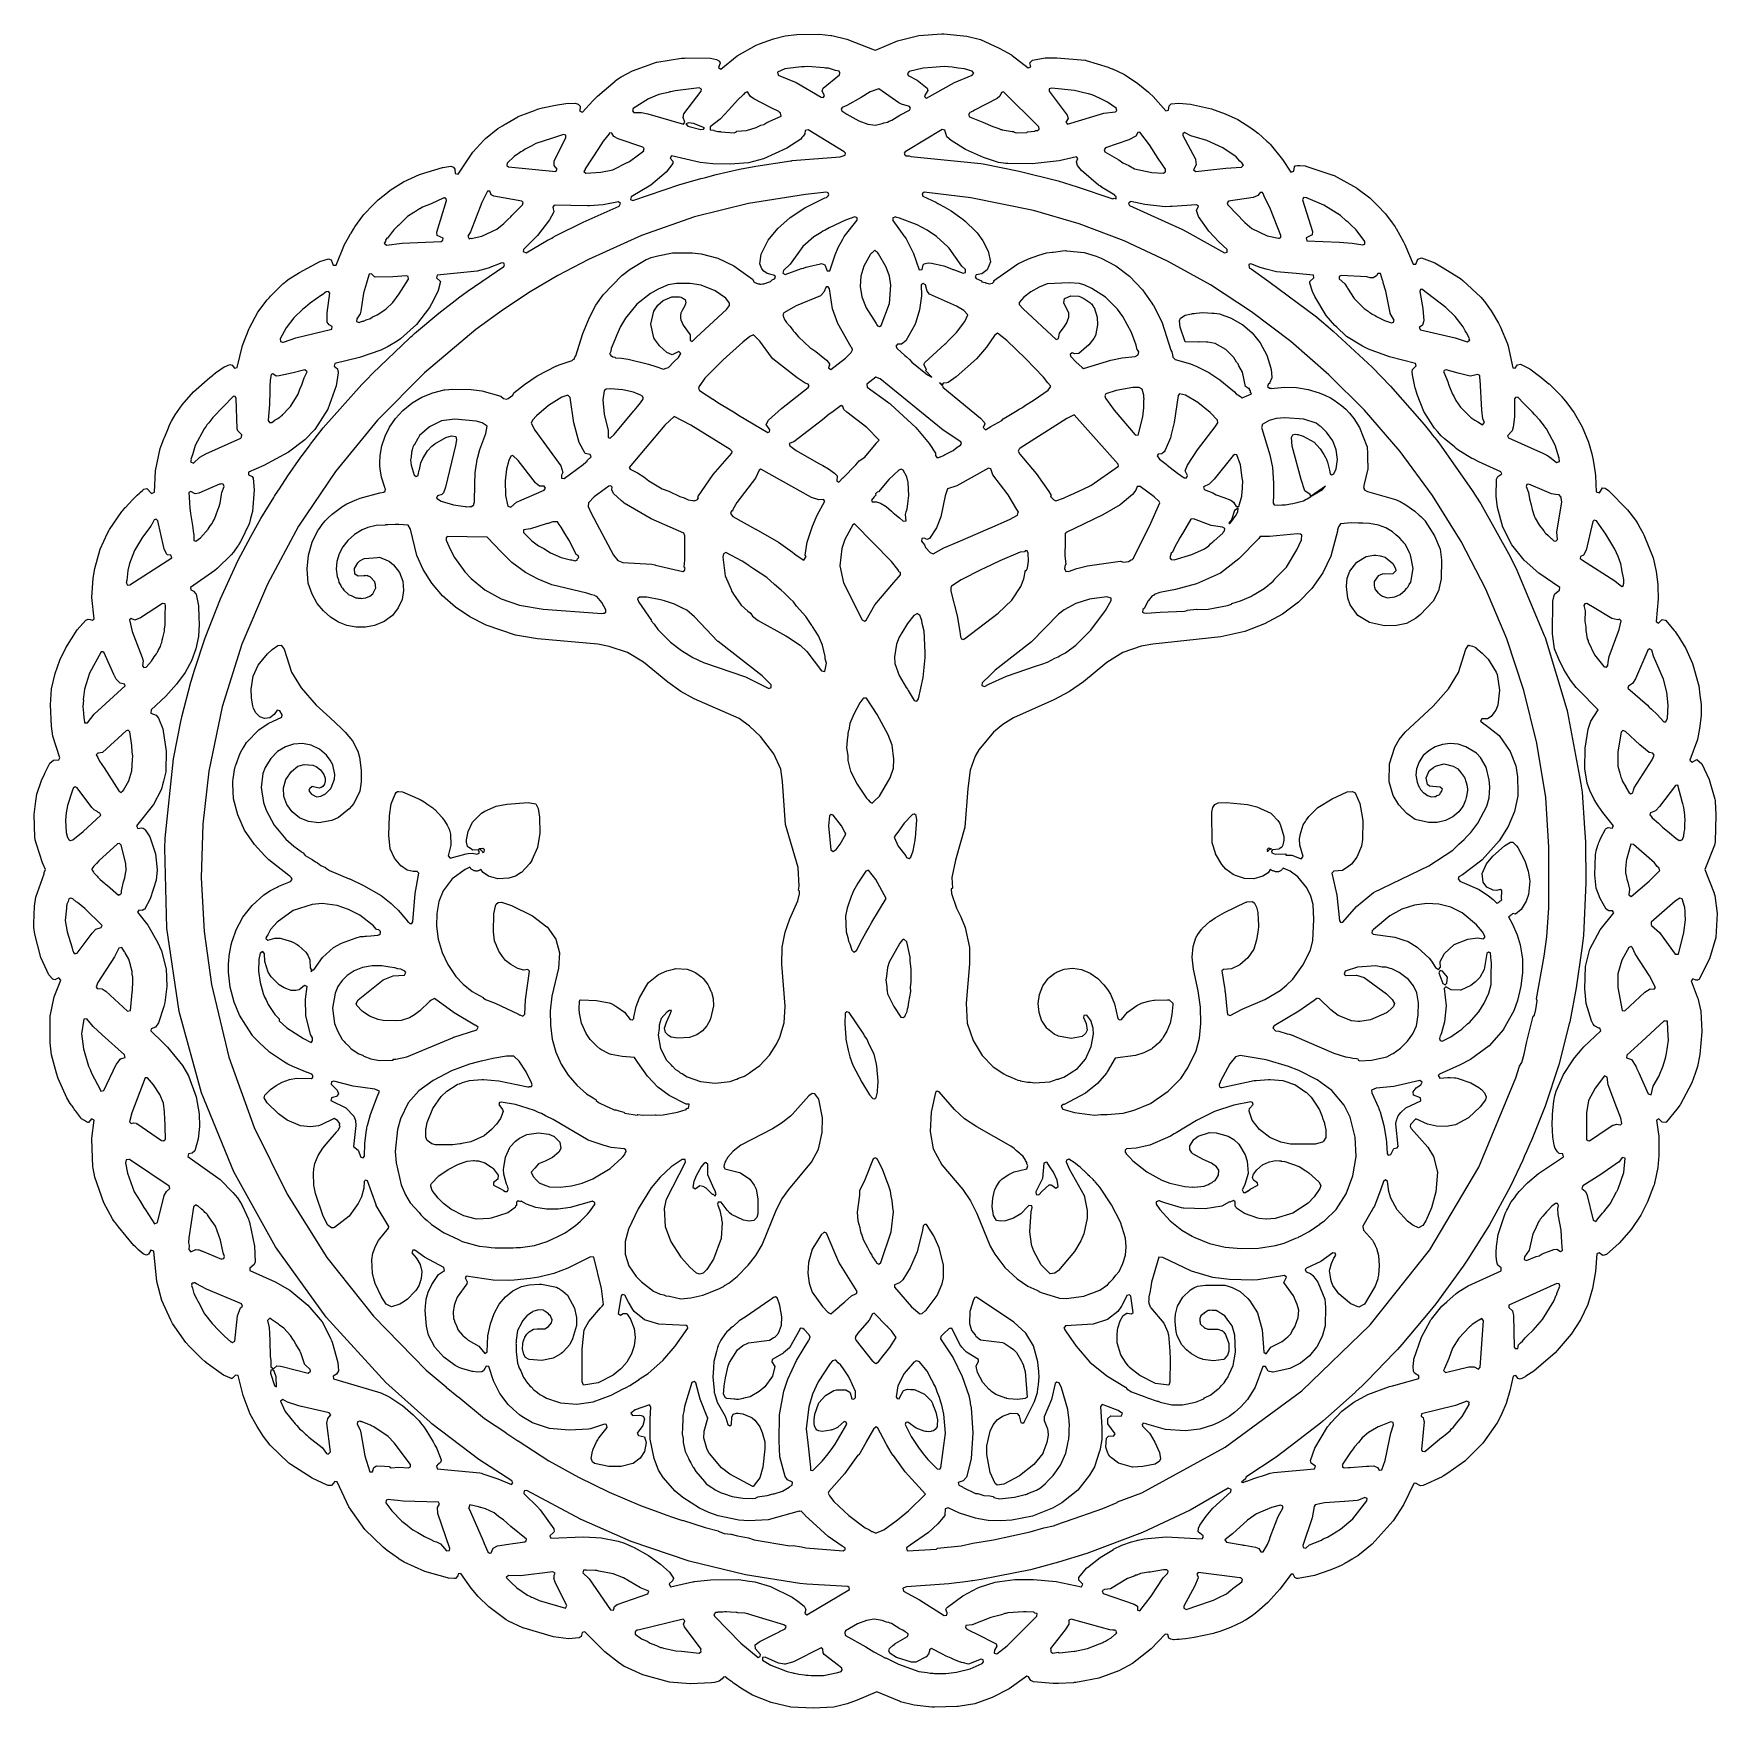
# Model space of a CAD drawing. Header units: millimetres. Extents: x 0 to 300, y 0 to 299.
import ezdxf

# ---------------------------------------------------------------- set-up
doc = ezdxf.new("R2010")
doc.units = ezdxf.units.MM
doc.layers.add('CUT', color=7, linetype='CONTINUOUS')

msp = doc.modelspace()

# ---------------------------------------------------------------- linework, layer by layer
at = {"layer": 'CUT'}
for points in [[(4.033, 184.6851), (4.8567, 187.0301), (5.9128, 189.2629), (7.925, 192.4669), (9.4841, 194.1654), (9.895, 194.3666), (10.2825, 194.3002), (10.6591, 194.1843), (10.9653, 194.448), (10.549, 198.2262), (10.7646, 201.641), (11.0704, 203.4091), (12.0379, 206.8255), (13.3242, 209.677), (13.639, 210.2262), (13.6909, 210.3169), (13.6936, 210.3216), (13.694, 210.3221), (15.9145, 213.5207), (16.0273, 213.6582), (16.3043, 213.9958), (16.4994, 214.2336), (16.5384, 214.2812), (17.8262, 215.638), (18.6547, 216.4658), (19.0743, 216.8419), (19.2262, 216.978), (19.5546, 217.2724), (19.7836, 217.4777), (19.8131, 217.4995), (20.3692, 217.6187), (21.1865, 216.7809), (21.7034, 216.9869), (21.919, 220.7749), (22.7359, 224.7989), (22.8802, 225.2528), (23.3849, 226.4779), (23.4861, 226.7237), (23.953, 227.8574), (24.5111, 229.2122), (24.7232, 229.6644), (25.4009, 230.794), (26.6388, 232.5539), (28.6441, 234.8648), (31.5714, 237.4165), (32.0479, 237.7974), (32.1319, 237.8646), (32.1498, 237.8789), (32.5893, 238.2302), (34.1402, 239.3047), (34.201, 239.3375), (35.1442, 239.7656), (35.5816, 239.6451), (35.979, 239.0954), (36.4538, 239.218), (37.3987, 243.1237), (38.562, 246.1709), (38.6242, 246.3031), (40.1392, 249.0398), (41.8137, 251.2623), (42.0374, 251.5233), (42.0418, 251.5284), (42.181, 251.6908), (42.3704, 251.9118), (44.6126, 254.1024), (44.7625, 254.2284), (44.8134, 254.2712), (44.873, 254.3212), (45.0353, 254.4577), (45.5599, 254.8675), (47.5578, 256.1219), (51.1966, 258.1018), (52.7479, 258.5718), (53.2185, 258.4047), (53.5843, 257.425), (54.0792, 257.4252), (55.5716, 261.1281), (56.2771, 262.3872), (56.6522, 263.0228), (56.7386, 263.1693), (57.1531, 263.8716), (57.3887, 264.2707), (58.832, 266.239), (59.0248, 266.4593), (59.0965, 266.5411), (59.1702, 266.6254), (59.3711, 266.855), (60.3682, 267.909), (61.3243, 268.8295), (61.3647, 268.8684), (61.4804, 268.9797), (61.5613, 269.0576), (63.2096, 270.4129), (63.7345, 270.7891), (66.1102, 272.2674), (68.94, 273.6091), (73.0295, 274.8464), (73.1241, 274.87), (74.5234, 275.0549), (74.9918, 274.9161), (75.2606, 274.5339), (75.3072, 273.7748), (75.8114, 273.6553), (78.4456, 277.5862), (80.4009, 279.7114), (80.5108, 279.8201), (80.6302, 279.9383), (80.6502, 279.9581), (80.729, 280.0362), (82.8919, 281.8202), (83.7098, 282.2958), (84.2355, 282.6015), (84.3254, 282.6538), (86.4433, 283.8854), (86.4985, 283.9098), (87.8154, 284.4095), (88.3227, 284.602), (89.4522, 285.0306), (89.9924, 285.2356), (90.8751, 285.4857), (92.0177, 285.7173), (92.0648, 285.7268), (92.2981, 285.7741), (93.1735, 285.9515), (95.0346, 286.2408), (96.6633, 286.3012), (97.2202, 286.1569), (97.5423, 285.7995), (97.5133, 284.8599), (98.015, 284.6925), (99.8031, 286.7392), (100.6451, 287.5797), (103.7836, 290.2592), (103.8936, 290.3364), (104.8891, 291.0055), (106.8755, 292.0473), (111.1664, 293.6027), (111.2083, 293.6109), (115.6437, 294.3408), (115.8671, 294.349), (116.004, 294.3541), (116.1441, 294.3593), (116.4112, 294.3691), (120.7743, 294.3422), (121.8513, 294.1113), (122.3946, 293.7965), (122.5142, 293.4384), (122.2244, 292.6883), (122.6649, 292.3948), (125.5245, 294.7664), (128.9246, 296.6607), (129.5543, 296.8978), (132.0341, 297.7625), (134.1236, 298.293), (136.1992, 298.5519), (140.1924, 298.5998), (142.2336, 298.3708), (142.271, 298.3653), (142.2899, 298.3626), (142.3458, 298.3544), (142.4308, 298.3421), (145.0916, 297.7115), (148.9159, 296.2418), (149.9403, 295.8189), (149.9777, 295.8337), (150.1742, 295.7582), (154.0894, 297.4201), (157.9291, 298.3573), (162.0105, 298.6948), (162.3466, 298.6689), (166.4877, 298.2645), (168.8805, 297.6515), (172.2475, 296.1348), (174.4088, 294.907), (174.425, 294.8966), (174.4497, 294.8808), (174.5382, 294.824), (174.5738, 294.8012), (177.4196, 292.5792), (177.8654, 292.7782), (177.7281, 293.5255), (178.187, 293.9954), (180.4127, 294.3909), (180.5932, 294.4003), (180.9395, 294.4006), (181.2008, 294.4007), (181.8598, 294.4011), (182.2077, 294.4013), (182.3923, 294.4014), (182.4163, 294.4014), (182.4803, 294.4015), (187.553, 293.9572), (187.561, 293.9558), (187.5835, 293.9521), (187.6334, 293.9439), (187.7152, 293.9304), (191.6864, 292.7313), (192.0399, 292.5739), (192.3446, 292.4382), (192.4112, 292.4085), (193.343, 291.9936), (194.5909, 291.3988), (196.9663, 289.8423), (198.8582, 288.2583), (198.9135, 288.204), (198.9605, 288.1578), (199.0257, 288.0937), (199.6465, 287.4834), (201.957, 284.9671), (202.432, 285.0905), (202.5241, 285.8086), (202.9006, 286.1713), (204.2209, 286.3002), (206.3317, 286.1192), (210.0474, 285.29), (212.5147, 284.4355), (214.7709, 283.3969), (217.0914, 281.9288), (217.9997, 281.2339), (218.0345, 281.2073), (218.0836, 281.1697), (218.3795, 280.9433), (219.9281, 279.5556), (220.1995, 279.3003), (220.2575, 279.2458), (220.2673, 279.2366), (220.4974, 279.0202), (222.7426, 276.277), (224.2069, 274.0099), (224.7327, 274.1637), (224.8457, 274.9777), (224.9513, 275.1457), (225.4031, 275.2039), (225.5341, 275.1955), (225.768, 275.1804), (225.8405, 275.1757), (226.7999, 275.114), (226.8357, 275.1079), (226.8602, 275.1012), (231.7127, 273.4914), (231.7127, 273.4913), (231.7134, 273.491), (231.7245, 273.486), (231.9115, 273.4017), (235.9357, 271.199), (235.9455, 271.1921), (235.9559, 271.1847), (235.9647, 271.1785), (235.9709, 271.1741), (238.2695, 269.4154), (239.6332, 268.0855), (241.0739, 266.5762), (242.2419, 265.0129), (242.7753, 264.2499), (242.8381, 264.1601), (242.8786, 264.1022), (242.9624, 263.9823), (244.3103, 261.5863), (244.5435, 261.1391), (246.0013, 257.6399), (246.4677, 257.6121), (246.8227, 258.5155), (247.5176, 258.7313), (249.8966, 257.8364), (251.0835, 257.1615), (254.4361, 255.0694), (254.8625, 254.7245), (258.0554, 251.7343), (258.7313, 250.9619), (259.8985, 249.3317), (261.1902, 247.1251), (261.547, 246.4115), (262.8058, 243.4007), (262.9118, 243.0051), (263.7781, 239.1619), (264.2048, 239.0833), (264.6216, 239.6735), (265.1072, 239.7753), (266.7896, 238.9631), (268.7577, 237.4881), (270.1987, 236.3172), (270.2459, 236.2736), (270.3472, 236.1799), (270.5414, 236.0004), (270.8452, 235.7195), (270.9, 235.6688), (270.9701, 235.6041), (271.0275, 235.551), (271.9543, 234.5931), (272.3515, 234.1445), (272.4389, 234.0459), (272.879, 233.5488), (273.419, 232.939), (274.7081, 231.1435), (276.1408, 228.6181), (277.2432, 225.9019), (277.8321, 223.7945), (278.0971, 222.7042), (278.4484, 220.4324), (278.5087, 219.8785), (278.6417, 217.0279), (279.1829, 216.8924), (279.7501, 217.7686), (280.1965, 217.6889), (280.7951, 217.2589), (284.2005, 213.8211), (285.6274, 211.995), (285.7315, 211.8488), (285.7457, 211.8289), (285.7463, 211.828), (285.7464, 211.828), (286.0179, 211.3709), (286.4518, 210.5972), (286.9266, 209.7506), (287.1145, 209.4158), (288.7652, 205.275), (289.3239, 202.8546), (289.6126, 200.5301), (289.6316, 200.2195), (289.6868, 197.9862), (289.2887, 193.9303), (289.7075, 193.6667), (290.367, 194.327), (290.9404, 194.1937), (290.9654, 194.1714), (292.527, 192.3529), (292.688, 192.1368), (292.8666, 191.8778), (293.1262, 191.5012), (293.174, 191.4319), (294.5656, 189.1102), (295.7742, 186.4514), (296.8967, 182.4517), (297.117, 180.8183), (297.3044, 179.1237), (297.3046, 177.2018), (297.0585, 174.8541), (296.6553, 172.9233), (295.3209, 169.2481), (295.7388, 168.8912), (296.5846, 169.3318), (297.4629, 168.5643), (298.7768, 165.7789), (299.7877, 162.2839), (299.8269, 162.0401), (299.8389, 161.9652), (299.8432, 161.9387), (299.8484, 161.9064), (299.9652, 159.4861), (299.8479, 154.6791), (299.7154, 154.0646), (297.9706, 149.7654), (299.6369, 145.5474), (299.6394, 145.5361), (299.6467, 145.5025), (299.6703, 145.3945), (299.7354, 145.0959), (300.207, 141.8892), (299.9637, 137.6376), (298.8299, 133.8322), (296.984, 130.2039), (296.9554, 130.1715), (296.9419, 130.1562), (296.9383, 130.1521), (296.9354, 130.1488), (296.809, 130.0727), (296.6892, 130.0249), (296.3683, 130.0117), (295.8412, 130.2374), (295.5375, 129.9217), (296.6252, 127.0746), (296.7068, 126.8349), (297.2441, 124.4969), (297.423, 120.9643), (297.4187, 120.8132), (297.119, 116.7605), (296.6662, 114.647), (296.2787, 113.3934), (295.6931, 111.753), (293.5625, 107.8254), (293.5617, 107.8242), (293.5064, 107.7443), (293.3903, 107.5765), (292.9998, 107.012), (291.1657, 104.7603), (291.1239, 104.7282), (291.1174, 104.7232), (291.1079, 104.7159), (291.1002, 104.7099), (291.0305, 104.6949), (290.3645, 104.7348), (289.7975, 105.3331), (289.3517, 105.0679), (289.7479, 102.5917), (289.761, 102.2663), (289.8023, 98.8121), (289.627, 96.6375), (289.0703, 94.1163), (289.0219, 93.9246), (289.0168, 93.9045), (288.9926, 93.8087), (288.9293, 93.5579), (288.8388, 93.3039), (287.7924, 90.5212), (286.5621, 88.1721), (284.8519, 85.6217), (282.7285, 83.1871), (280.443, 81.1584), (279.787, 80.9851), (279.1618, 81.4631), (278.7278, 81.2876), (278.5268, 78.1218), (277.987, 75.0927), (277.1062, 72.2275), (275.8272, 69.5076), (274.1827, 66.9431), (271.2829, 63.6098), (267.4849, 60.3697), (266.5357, 59.7526), (266.1125, 59.4774), (265.9383, 59.3641), (265.8467, 59.3046), (265.4772, 59.0846), (265.1023, 58.9465), (264.7176, 59.0566), (264.2935, 59.5795), (263.8364, 59.4848), (263.2512, 56.8666), (262.5613, 54.6191), (261.8184, 52.7976), (261.0186, 51.2005), (261.0035, 51.1738), (261.0013, 51.17), (261.0002, 51.1681), (260.9718, 51.118), (258.4302, 47.5223), (255.2701, 44.3621), (255.2511, 44.3468), (255.2458, 44.3424), (255.2385, 44.3366), (255.2198, 44.3214), (252.1903, 42.1728), (251.5306, 41.7753), (251.4562, 41.7305), (251.3595, 41.6722), (251.1542, 41.5485), (247.7663, 39.9877), (247.2854, 39.9381), (246.5655, 40.3593), (246.5304, 40.3942), (246.5111, 40.3911), (246.5095, 40.3921), (246.49, 40.3879), (246.1034, 40.3275), (244.2888, 36.5085), (242.4489, 33.6581), (238.7238, 29.5391), (236.1248, 27.4574), (235.3896, 27.0002), (235.1706, 26.8721), (235.114, 26.839), (234.8418, 26.6798), (234.5138, 26.488), (234.2637, 26.3417), (233.9903, 26.1818), (233.8327, 26.0896), (233.2016, 25.7441), (232.359, 25.3494), (231.311, 24.927), (228.4546, 23.9445), (225.5197, 23.3808), (225.3415, 23.4128), (225.2957, 23.4211), (225.2844, 23.4231), (225.28, 23.4239), (225.0139, 23.5084), (224.9315, 23.5908), (224.931, 23.5913), (224.931, 23.5913), (224.9227, 23.5996), (224.6112, 24.1769), (224.2384, 24.2063), (222.2514, 21.5011), (220.135, 19.1429), (218.1674, 17.3864), (217.6252, 16.9811), (217.1564, 16.6588), (216.1547, 16.0056), (216.1536, 16.005), (216.1456, 16.0008), (216.1001, 15.9768), (215.966, 15.906), (215.8308, 15.8346), (215.7101, 15.7708), (215.4699, 15.644), (213.4606, 14.6791), (211.5464, 13.9747), (210.5401, 13.6399), (210.4204, 13.6), (210.4025, 13.5941), (210.3998, 13.5932), (206.9953, 12.8877), (205.4425, 12.6331), (204.8107, 12.5679), (204.3047, 12.5371), (204.2943, 12.5365), (204.1674, 12.5287), (203.9068, 12.5129), (203.4254, 12.4836), (203.3022, 12.4966), (202.8011, 12.57), (202.4775, 12.7657), (202.2647, 13.4012), (201.837, 13.4735), (199.3175, 10.8712), (195.9818, 8.263), (193.538, 6.9331), (189.9722, 5.6555), (187.5211, 5.159), (185.8817, 4.8998), (185.5849, 4.8529), (185.4951, 4.8387), (185.4623, 4.8335), (182.8272, 4.6949), (182.5413, 4.6879), (182.5091, 4.6871), (182.4744, 4.6862), (181.8729, 4.6713), (178.3794, 4.9968), (177.8711, 5.2303), (177.4794, 5.9095), (177.1549, 5.9815), (173.9992, 3.7244), (170.9825, 2.1985), (167.8835, 1.0936), (165.2594, 0.6669), (164.9548, 0.6173), (164.8592, 0.6018), (164.7781, 0.5886), (160.6812, 0.4588), (160.594, 0.4623), (160.5648, 0.4635), (160.4185, 0.4694), (160.2311, 0.4769), (157.065, 0.8181), (154.6569, 1.457), (154.4665, 1.5229), (150.4307, 3.2315), (146.9322, 1.7158), (145.1389, 1.0762), (142.764, 0.4582), (139.0957, 0.2707), (135.1057, 0.4575), (131.6008, 1.3128), (128.3017, 2.6446), (126.1998, 3.8599), (125.2033, 4.5731), (124.9141, 4.78), (124.6937, 4.9377), (124.026, 5.4156), (123.4051, 5.9089), (123.0858, 5.8221), (122.8548, 5.5342), (122.3645, 5.0968), (121.5084, 4.8659), (120.9559, 4.8093), (117.2192, 4.6243), (117.2174, 4.6243), (117.2137, 4.6243), (117.2084, 4.6243), (117.1961, 4.6243), (113.4607, 4.9618), (108.7092, 6.2435), (105.4672, 7.7142), (105.4461, 7.7252), (105.4401, 7.7283), (105.439, 7.7289), (105.4359, 7.7304), (104.4022, 8.4166), (101.9672, 10.3657), (98.3965, 13.8883), (97.9438, 13.7969), (97.7557, 13.0651), (97.3889, 12.8332), (95.4701, 12.6658), (92.8017, 12.9983), (87.5613, 14.5334), (87.5535, 14.5366), (87.5407, 14.5421), (87.502, 14.5584), (87.3765, 14.6113), (84.8283, 15.8131), (84.3984, 16.0281), (81.3052, 18.3609), (79.3861, 20.2201), (78.1206, 21.6843), (76.3095, 24.2999), (75.8451, 24.2247), (75.7467, 23.897), (75.3571, 23.43), (75.1293, 23.3791), (74.0949, 23.4771), (73.922, 23.506), (69.8992, 24.6513), (66.2095, 26.328), (65.6363, 26.6887), (65.3397, 26.8753), (65.2665, 26.9214), (65.2179, 26.952), (63.157, 28.3865), (62.4448, 28.9644), (59.2018, 32.154), (56.3513, 36.1871), (54.2518, 40.6289), (53.8312, 40.7075), (53.26, 39.9712), (52.6532, 39.9653), (52.4643, 40.0398), (49.7983, 41.2617), (46.0088, 43.7164), (45.643, 43.9611), (45.5775, 44.0208), (42.3167, 47.1928), (41.1625, 48.7269), (39.9855, 50.4795), (38.7784, 52.7082), (37.5202, 55.9907), (36.5973, 59.5699), (36.1377, 59.6558), (35.6097, 59.0788), (35.4586, 59.0161), (35.423, 59.0179), (33.9869, 59.6422), (30.8947, 61.9208), (30.8849, 61.9293), (30.8472, 61.9619), (30.7077, 62.0826), (30.1704, 62.5475), (27.9661, 64.7757), (27.3172, 65.4758), (24.9543, 68.819), (24.6216, 69.4225), (23.0505, 72.9493), (22.1585, 76.3313), (21.5894, 81.7647), (21.0778, 81.9035), (20.6311, 81.1891), (20.2909, 81.0209), (19.8409, 81.1929), (19.7047, 81.2819), (19.0128, 81.877), (18.9707, 81.9163), (18.9286, 81.9556), (18.8851, 81.9962), (18.3596, 82.4872), (18.3415, 82.5041), (18.0586, 82.7685), (18.0538, 82.7729), (15.2851, 86.0703), (14.7647, 86.7691), (14.6705, 86.8955), (14.4345, 87.2123), (14.207, 87.5178), (12.662, 90.3402), (11.074, 94.9099), (10.7752, 96.5322), (10.7539, 96.7801), (10.5398, 101.6743), (10.5486, 101.9007), (10.988, 105.089), (10.5179, 105.3299), (9.9381, 104.6594), (9.8154, 104.6675), (9.6095, 104.7953), (9.448, 104.8956), (9.22, 105.0372), (8.7333, 105.3394), (8.6559, 105.4056), (8.6291, 105.4357), (8.6169, 105.4493), (8.606, 105.4616), (8.5907, 105.4786), (7.6776, 106.6662), (7.5485, 106.855), (7.4101, 107.0575), (7.2722, 107.2591), (7.0244, 107.6215), (6.9406, 107.7442), (6.9385, 107.7472), (6.7196, 108.0674), (6.1234, 109.0399), (4.5579, 112.4782), (4.247, 113.4649), (3.3913, 116.7503), (3.1121, 118.864), (3.1449, 123.6082), (3.8127, 127.039), (5.0045, 130.0548), (4.6455, 130.4279), (3.955, 130.0858), (3.612, 130.1806), (2.8926, 131.009), (1.4595, 134.0625), (0.3664, 138.2213), (0.2371, 139.4141), (0.1869, 140.1194), (0.3054, 143.209), (0.5835, 144.8336), (2.0296, 148.9972), (2.0493, 149.2019), (2.2672, 149.7374), (1.7575, 150.9594), (0.6628, 154.2553), (0.4612, 155.0435), (0.4429, 155.1746), (0.415, 155.4759), (0.3009, 159.5748), (0.5773, 161.9219), (0.7634, 163.1459), (1.5742, 165.6302), (2.1151, 166.7522), (2.189, 166.9055), (2.2488, 167.0294), (2.7695, 168.1096), (3.0769, 168.7003), (3.7342, 169.2556), (4.667, 169.2773), (4.8233, 169.6414), (3.6276, 173.5207), (3.354, 175.2644), (3.1728, 179.0812), (3.3851, 181.9687)], [(143.8449, 291.7182), (143.853, 291.7395), (143.7253, 292.0037), (143.0792, 292.1532), (141.8098, 292.5368), (141.2975, 292.5654), (141.0288, 292.6276), (138.1552, 292.8619), (137.5166, 292.7764), (137.0265, 292.8038), (134.0599, 292.4156), (132.7059, 291.8109), (132.8713, 291.287), (136.0557, 289.9712), (140.5284, 287.3727), (140.8912, 287.3478), (141.1169, 287.6329), (140.6938, 288.4922), (140.8436, 288.9567), (143.7582, 291.3741), (143.8649, 291.6846)], [(160.3124, 292.6379), (158.6804, 292.5594), (156.1971, 291.9459), (155.8988, 291.5756), (156.0454, 291.2433), (157.5947, 290.3971), (159.4141, 288.969), (159.5273, 288.5693), (158.9127, 287.6319), (159.0249, 287.318), (159.3005, 287.2036), (164.2529, 289.9924), (167.413, 291.2846), (167.6921, 291.65), (167.3992, 292.0384), (166.0681, 292.4187), (164.9549, 292.5195), (163.8675, 292.7416), (162.4328, 292.8329)], [(115.9019, 283.765), (116.0402, 284.3955), (119.1123, 288.4582), (119.1633, 288.7851), (118.7595, 289.065), (114.5034, 288.5125), (113.7247, 288.3378), (113.5585, 288.3272), (113.2551, 288.2324), (111.6011, 287.8613), (109.7473, 287.0724), (107.0357, 285.3462), (106.8775, 284.9706), (107.1404, 284.6591), (108.4928, 284.639), (109.6487, 284.3932), (115.9737, 282.5973), (116.2394, 282.937)], [(120.7613, 282.1005), (120.7587, 281.5709), (121.383, 281.4997), (121.3846, 281.4626), (122.1229, 281.2558), (122.5975, 281.2392), (122.6391, 281.2242), (124.997, 281.0428), (125.4202, 281.2242), (125.4202, 281.3362), (127.2373, 281.4632), (128.9561, 281.988), (129.739, 282.3616), (130.2872, 282.524), (130.8453, 282.8704), (133.3926, 284.0066), (133.2977, 284.5497), (133.2268, 284.5845), (133.2215, 284.6169), (133.0244, 284.7198), (132.9566, 284.8056), (131.5813, 285.4812), (131.505, 285.5132), (128.4979, 287.0834), (127.9312, 287.5159), (127.4112, 288.3275), (126.9403, 288.1616), (126.6579, 287.8617), (125.5904, 286.8698), (124.0613, 285.1043), (122.5371, 283.4857)], [(147.6162, 287.3046), (145.064, 285.8673), (144.2513, 285.556), (144.0776, 285.2304), (144.2221, 284.9284), (145.108, 284.3428), (147.2019, 283.1907), (148.8093, 282.5788), (150.2073, 282.4041), (151.3793, 282.7003), (151.5341, 282.7245), (151.6866, 282.778), (152.3228, 282.9388), (152.6381, 283.1114), (153.131, 283.2842), (154.5522, 284.1597), (156.2296, 285.0784), (156.4119, 285.394), (156.2539, 285.7224), (154.8386, 286.1317), (154.3812, 286.3823), (150.8089, 288.8739), (149.27, 288.3345)], [(167.8459, 285.0924), (167.5787, 284.9046), (167.3098, 284.7742), (167.2312, 284.7369), (167.231, 284.736), (166.9942, 284.6212), (166.9122, 284.436), (166.7508, 284.3226), (166.9768, 283.8906), (169.3181, 282.9447), (171.1077, 282.1479), (172.1662, 281.794), (172.5581, 281.6357), (172.694, 281.6176), (172.7963, 281.5834), (174.5484, 281.2811), (174.8375, 281.2711), (174.9063, 281.1335), (175.2389, 281.0428), (177.1736, 281.073), (177.2893, 281.2119), (178.6042, 281.3466), (178.6903, 281.4274), (179.0473, 281.4512), (179.3682, 281.7001), (179.2938, 282.0993), (173.0314, 288.308), (172.6456, 288.1915), (172.3808, 287.5343), (171.8921, 287.1151)], [(190.8862, 284.5136), (192.9471, 284.7481), (193.2104, 285.0083), (193.0828, 285.4255), (191.529, 286.5063), (190.2173, 287.1282), (190.1666, 287.1569), (190.1081, 287.18), (188.8247, 287.7884), (188.1525, 287.9492), (188.1108, 287.9657), (186.8426, 288.2626), (185.6769, 288.5415), (181.5353, 289.001), (181.1523, 288.8562), (181.1211, 288.4282), (184.3479, 284.1819), (184.545, 283.5493), (184.1174, 282.914), (184.3831, 282.5628)], [(119.072, 281.6172), (119.5557, 281.6776), (119.737, 281.8892), (117.7721, 282.7054), (116.9559, 282.7961), (116.4118, 282.6147), (116.7443, 282.1915)], [(87.2719, 277.785), (86.9833, 277.6242), (86.7837, 277.4502), (86.5487, 277.289), (86.3467, 277.1698), (86.25, 277.0842), (85.8308, 276.7967), (84.5602, 275.6126), (84.5062, 275.1768), (84.8143, 274.9669), (93.2211, 274.1608), (93.4542, 274.5622), (92.963, 275.2111), (92.9335, 276.0226), (95.0153, 280.1513), (94.9953, 280.5826), (94.5898, 280.7312), (92.4388, 280.0224), (89.6585, 279.1152), (88.8676, 278.6744), (87.7642, 278.1227)], [(103.3646, 274.4479), (105.9224, 275.7179), (106.0068, 275.7588), (106.012, 275.7624), (106.363, 275.9367), (107.9402, 277.1265), (108.8912, 277.7993), (108.8665, 277.8766), (108.9747, 278.2231), (108.7528, 278.4719), (104.3647, 279.9847), (103.5823, 280.3973), (103.2221, 280.971), (102.8597, 281.0264), (102.7527, 280.8939), (102.7526, 280.8939), (102.7327, 280.8691), (101.6436, 279.5218), (100.8215, 278.227), (98.4444, 274.6191), (98.4639, 274.5133), (98.2207, 274.1304), (98.6007, 273.8547), (101.2243, 273.9982)], [(124.2811, 275.4521), (121.2331, 275.4749), (118.9783, 275.764), (113.8583, 276.9074), (113.5969, 276.4877), (114.065, 275.958), (114.0991, 275.559), (112.8807, 274.0108), (110.1506, 271.6787), (106.6492, 269.6342), (106.5133, 269.1646), (106.9796, 268.9397), (115.3005, 271.8143), (118.9152, 272.8334), (119.0848, 272.879), (119.4367, 272.9737), (119.8757, 273.0918), (121.8082, 273.6119), (125.944, 274.5218), (128.9008, 275.0672), (135.124, 276.0414), (135.2093, 276.0504), (135.2579, 276.0555), (135.3011, 276.06), (135.3533, 276.0655), (143.8771, 276.7756), (144.7844, 277.0688), (144.8237, 277.404), (144.6136, 277.6458), (138.2075, 281.5371), (137.682, 281.4603), (137.6233, 280.8321), (137.2996, 280.4358), (137.2813, 280.4134), (137.0907, 280.18), (136.8653, 279.9039), (134.4026, 278.3161), (130.2488, 276.3755), (127.5807, 275.6984)], [(155.4551, 277.6266), (155.2922, 277.3826), (155.3734, 277.2766), (155.3352, 277.1129), (155.5392, 277.0602), (155.6283, 276.9439), (156.1716, 276.8968), (156.5123, 276.8088), (168.9681, 275.5388), (169.3644, 275.4741), (175.796, 274.1645), (182.7496, 272.4764), (186.1588, 271.3888), (192.4838, 269.2399), (192.7435, 269.3703), (193.1046, 269.2532), (193.1046, 269.6764), (192.8546, 269.8246), (192.8248, 269.927), (190.4843, 271.3681), (190.4829, 271.369), (190.466, 271.3797), (190.1969, 271.5513), (189.9558, 271.705), (186.8945, 274.2904), (186.193, 275.2061), (186.0333, 275.8557), (186.2488, 276.4377), (185.9894, 276.753), (182.9446, 276.0582), (178.1348, 275.4835), (173.7743, 275.5394), (173.7207, 275.5455), (173.5869, 275.5608), (173.4141, 275.5805), (172.1183, 275.7286), (169.4681, 276.6197), (166.2424, 278.082), (163.6994, 279.6491), (162.922, 280.3085), (162.5589, 281.5171), (162.1012, 281.5971), (155.7517, 277.8178), (155.4826, 277.6679), (155.4711, 277.6508), (155.459, 277.6435)], [(199.4555, 273.9386), (201.5314, 273.8631), (201.7665, 274.0334), (201.7829, 274.0331), (201.7858, 274.0474), (201.8602, 274.1013), (201.8471, 274.3548), (201.8909, 274.5738), (200.5672, 276.4665), (199.0284, 278.9128), (197.2989, 281.1215), (196.9319, 281.0767), (196.5892, 280.4544), (195.319, 279.7688), (191.2014, 278.332), (190.9276, 278.0017), (191.0909, 277.6399), (193.5387, 276.234), (194.2854, 275.7012), (195.3399, 275.1994), (196.3408, 274.6244)], [(215.5227, 275.6418), (215.1484, 275.9742), (214.4435, 276.7555), (212.0965, 278.3257), (209.244, 279.6631), (206.4036, 280.4912), (205.2358, 281.0643), (204.9784, 280.8471), (204.9704, 280.5457), (207.1512, 276.4573), (207.1985, 276.3619), (207.2037, 276.3516), (207.2273, 276.304), (207.2479, 276.2625), (207.3378, 275.3242), (206.8565, 274.4169), (207.2613, 274.1382), (212.6224, 274.7532), (215.4195, 274.8857), (215.7703, 275.2849), (215.5343, 275.5465)], [(39.3774, 178.4598), (39.2358, 178.9091), (39, 180.2827), (38.9856, 180.6851), (38.9781, 180.8942), (38.9593, 181.4163), (38.9427, 181.8804), (39.2767, 184.2181), (40.2146, 186.1552), (41.8825, 188.1738), (42.6586, 188.9602), (43.6659, 189.6392), (43.7104, 189.6616), (44.29, 189.7166), (44.8362, 189.0229), (46.1281, 184.9319), (47.8477, 182.1233), (50.5332, 179.0507), (52.9623, 176.8162), (55.0224, 174.8655), (55.6283, 174.2918), (55.6742, 174.2483), (55.7035, 174.2205), (56.9851, 172.7056), (57.9217, 170.8634), (58.2472, 169.7598), (58.5199, 167.4802), (58.5171, 165.3457), (58.2998, 163.6926), (57.2559, 161.5358), (56.4151, 160.5329), (54.4854, 159.0053), (53.3368, 158.4674), (50.9915, 158.0403), (49.1646, 158.287), (47.54, 158.9718), (46.2236, 160.0392), (45.3034, 161.3339), (44.7716, 162.7839), (44.7095, 164.3096), (45.137, 165.795), (46.1184, 167.2116), (47.282, 168.1694), (47.4851, 168.2503), (48.3996, 168.434), (49.954, 168.3301), (50.4993, 168.1321), (51.2964, 167.4946), (51.9051, 166.6908), (52.1509, 166.0092), (52.1279, 165.4958), (52.0368, 164.9861), (51.7131, 164.5563), (51.4249, 164.3342), (51.0733, 164.2533), (49.7986, 164.5544), (49.3158, 164.1496), (49.309, 164.0395), (49.2452, 163.9725), (49.2986, 163.8727), (49.2881, 163.7041), (49.6545, 163.2066), (49.6804, 163.158), (50.1655, 162.9234), (50.2033, 162.8888), (50.3402, 162.839), (50.635, 162.6964), (51.38, 162.8054), (51.9286, 163.0946), (52.0142, 163.1195), (52.0611, 163.1645), (52.1932, 163.2342), (52.4887, 163.5501), (52.623, 163.6284), (52.7688, 163.8434), (53.1169, 164.1773), (53.1485, 164.2554), (53.1768, 164.2858), (53.7983, 165.8343), (53.865, 166.7066), (53.4729, 168.379), (53.0051, 169.2404), (52.3786, 170.106), (51.1014, 171.2106), (49.6062, 171.9337), (48.1089, 172.2133), (46.5115, 172.1127), (45.0388, 171.6284), (43.6606, 170.7781), (42.4257, 169.5434), (41.4365, 167.944), (41.0344, 166.8375), (40.7479, 164.3341), (41.1259, 161.7169), (41.615, 160.3058), (43.0491, 157.6569), (45.1457, 155.177), (46.547, 153.8967), (47.8404, 152.9758), (47.9898, 152.8452), (48.1914, 152.6992), (48.546, 152.2641), (49.8269, 151.5149), (50.3935, 151.1046), (50.7358, 150.9145), (51.3549, 150.4738), (52.1944, 150.0808), (52.2038, 150.0573), (52.8991, 149.5736), (56.4057, 148.0621), (56.5072, 148.0621), (58.9548, 146.9165), (62.1028, 145.1307), (63.8694, 143.6951), (64.1244, 143.4503), (64.1776, 143.3992), (64.3214, 143.2611), (65.1391, 142.476), (66.4973, 140.9216), (66.9273, 140.3768), (66.992, 140.3554), (67.2126, 140.1029), (67.5438, 140.1284), (67.7353, 140.3998), (68.1693, 145.4656), (68.7967, 149.071), (68.5319, 149.4113), (67.784, 149.3691), (66.7508, 149.6536), (65.7324, 150.3284), (65.6874, 150.3719), (65.6868, 150.3725), (65.6868, 150.3725), (65.6868, 150.3725), (64.5084, 151.7785), (63.6921, 153.4569), (63.4511, 155.85), (63.5734, 159.3341), (63.8833, 161.4251), (64.5874, 163.1984), (64.7841, 163.4751), (65.0128, 163.642), (65.1834, 163.6759), (65.9083, 163.6167), (69.0339, 162.234), (69.7525, 161.7802), (69.82, 161.7376), (69.9322, 161.6667), (70.2429, 161.4705), (71.3167, 160.7221), (71.4897, 160.5592), (71.5843, 160.4701), (71.5949, 160.4601), (71.6435, 160.4144), (72.9286, 159.1054), (73.0011, 159.0036), (73.0298, 158.9632), (73.0593, 158.9218), (73.4056, 158.4353), (73.893, 157.6716), (74.2124, 156.9264), (74.2941, 156.7356), (74.4764, 156.0591), (74.5386, 154.0693), (74.0462, 152.1904), (74.4187, 151.7935), (77.2569, 152.5693), (77.5845, 152.5988), (77.5899, 152.5978), (77.5903, 152.5994), (78.3649, 152.6693), (79.1355, 152.5043), (79.5444, 152.6897), (79.5908, 153.0187), (79.4014, 153.2478), (78.4441, 153.2244), (78.1517, 153.3949), (78.1871, 153.4167), (78.2019, 153.4239), (78.0082, 153.4786), (77.707, 153.6541), (77.5336, 153.7846), (77.5154, 153.8226), (77.3232, 154.6115), (77.3078, 155.0516), (77.5881, 156.4958), (78.4083, 158.1961), (79.4889, 159.3364), (80.006, 159.7827), (80.5828, 160.1702), (82.5937, 161.013), (84.5019, 161.3912), (88.3091, 161.6821), (88.6266, 161.6557), (89.6487, 161.4241), (90.0643, 160.5973), (90.3487, 159.0741), (90.3806, 156.1966), (89.9732, 153.6936), (88.9836, 151.4148), (88.9672, 151.3886), (88.9492, 151.3597), (88.9429, 151.3496), (88.6071, 150.8111), (87.1178, 149.2207), (87.1064, 149.2099), (87.1035, 149.2071), (87.0875, 149.1917), (87.084, 149.1884), (86.0253, 148.5661), (84.8334, 148.1894), (82.9205, 148.096), (81.2116, 148.5907), (80.2656, 149.2385), (79.8859, 149.7774), (79.8549, 149.7493), (79.7603, 149.6789), (79.6593, 149.6183), (79.5528, 149.5678), (79.4418, 149.528), (79.3275, 149.4993), (79.2109, 149.4819), (79.0932, 149.4761), (78.9754, 149.4818), (78.8588, 149.4991), (78.8516, 149.5009), (78.8242, 149.5033), (78.7066, 149.5257), (78.5919, 149.5597), (78.4811, 149.605), (78.3754, 149.661), (78.2757, 149.7273), (78.1832, 149.8032), (78.0987, 149.888), (78.0231, 149.9807), (77.957, 150.0805), (77.9155, 150.1593), (77.0926, 149.7513), (74.7527, 148.094), (73.131, 145.9679), (72.3905, 144.0447), (72.0033, 141.9038), (71.9434, 139.6725), (72.2665, 137.3431), (72.9579, 134.9877), (73.9891, 132.8047), (75.3926, 130.698), (76.6934, 129.3127), (78.33, 128.0359), (80.256, 126.915), (80.257, 126.9013), (80.6802, 126.5688), (82.3964, 125.9095), (86.5827, 123.9557), (86.7262, 123.8481), (86.8132, 123.8481), (87.3236, 123.6099), (87.6823, 123.9558), (87.8181, 126.5079), (88.542, 131.6316), (88.2445, 131.9056), (87.5581, 131.8314), (86.4575, 132.1101), (85.1957, 132.7983), (84.2849, 133.5613), (83.7279, 134.2315), (83.0537, 135.2263), (82.9372, 135.5037), (82.7185, 136.0247), (82.6439, 136.2024), (82.4069, 136.767), (82.3164, 137.0267), (82.1026, 138.6577), (82.1937, 141.8783), (82.4697, 143.2386), (82.51, 143.3264), (82.5361, 143.3833), (82.5857, 143.4917), (82.6163, 143.5585), (82.9506, 143.8691), (83.5344, 143.9485), (85.3164, 143.3625), (89.0818, 141.4943), (91.6581, 139.5534), (91.6934, 139.5094), (93.2087, 137.3187), (93.8893, 134.9088), (93.7374, 132.1746), (92.5311, 127.1898), (92.2293, 124.557), (92.2562, 122.0129), (92.5922, 119.5118), (93.2244, 117.2109), (94.1818, 115.0663), (95.4029, 113.1183), (96.9571, 111.3472), (98.727, 109.7611), (99.9053, 109.0376), (100.4202, 108.6904), (100.4202, 108.6123), (100.8435, 108.2496), (102.3499, 107.5368), (102.4687, 107.4639), (102.6335, 107.4026), (103.6548, 106.9195), (103.9336, 106.9195), (104.4646, 106.7221), (105.3707, 106.5035), (105.5291, 106.3451), (107.7056, 105.9823), (107.8565, 106.0746), (108.7074, 105.9812), (110.9464, 106.0131), (110.9999, 106.021), (111.1216, 105.9823), (112.3308, 106.0126), (114.9003, 106.4962), (116.442, 107.0101), (116.5938, 107.1429), (116.875, 107.2407), (116.8532, 107.3699), (116.9257, 107.4334), (116.9861, 107.917), (116.4722, 107.9473), (116.4629, 107.9444), (113.4119, 109.4541), (111.3854, 110.9858), (109.5592, 112.9351), (107.8162, 115.3325), (107.2403, 116.2412), (105.0636, 116.418), (103.0714, 116.8045), (102.9449, 116.8453), (102.9412, 116.8464), (102.933, 116.8491), (102.7618, 116.9042), (101.2313, 117.6846), (101.0569, 117.7809), (100.511, 118.2448), (99.3616, 119.4401), (98.6537, 120.5031), (97.8336, 122.3588), (97.4583, 124.1302), (97.4062, 124.9155), (97.4243, 126.2112), (97.5285, 126.449), (97.6907, 126.5333), (100.4734, 126.3901), (102.7671, 125.9917), (103.089, 125.8547), (103.6375, 125.5623), (103.8314, 125.4589), (103.9239, 125.4095), (104.1198, 125.3051), (105.4495, 124.314), (106.4942, 123.0059), (106.8547, 122.9634), (106.8736, 122.9585), (106.8759, 122.9609), (106.889, 122.9593), (107.0175, 123.1071), (107.1099, 123.2025), (107.1478, 123.4164), (107.5291, 125.3075), (108.1193, 126.868), (109.703, 129.5434), (109.7158, 129.5594), (109.719, 129.5633), (109.7223, 129.5674), (109.7432, 129.5935), (111.5203, 131.0235), (113.0002, 131.6988), (114.4217, 132.076), (114.5439, 132.0891), (116.6657, 131.9693), (117.5849, 131.6125), (118.1678, 131.364), (119.2336, 130.5637), (119.2837, 130.5155), (119.3286, 130.4724), (119.3738, 130.4289), (119.4874, 130.3198), (120.3283, 129.2347), (120.4836, 128.9247), (120.8668, 128.0942), (120.9211, 127.9764), (120.9418, 127.9315), (120.9712, 127.8679), (121.2443, 126.7499), (121.3067, 125.4401), (120.7915, 123.1628), (120.743, 123.0085), (120.7356, 122.9849), (120.7305, 122.9684), (120.7263, 122.9553), (120.1198, 121.8831), (119.3394, 120.9775), (118.3527, 120.295), (117.0422, 119.8305), (114.9915, 119.6778), (113.8051, 119.9012), (113.3022, 120.1912), (112.7852, 120.7185), (112.6053, 121.4967), (112.9411, 122.5585), (113.4161, 123.6169), (113.5702, 123.8481), (113.6483, 124.1344), (113.8725, 124.6341), (113.5097, 124.6341), (112.9958, 124.3016), (112.0285, 123.1831), (111.6355, 122.0041), (111.6181, 121.4323), (111.4855, 120.2335), (111.879, 117.8815), (112.9653, 115.7986), (113.7696, 114.9544), (113.7632, 114.9105), (114.0134, 114.6986), (114.5656, 114.119), (115.0748, 113.7993), (115.4014, 113.5226), (115.7973, 113.3456), (116.6252, 112.8258), (119.0285, 111.9948), (121.5979, 111.7005), (124.2831, 111.995), (125.2261, 112.3369), (125.4757, 112.3811), (125.7881, 112.5406), (126.8787, 112.936), (127.7381, 113.5362), (128.0017, 113.6708), (128.1929, 113.8538), (129.5807, 114.8231), (131.2851, 116.673), (132.5391, 118.6095), (133.1529, 119.8966), (133.9141, 122.4136), (134.1272, 125.4003), (133.494, 132.8675), (133.5565, 135.9149), (134.0794, 138.6096), (134.9417, 140.9384), (136.3332, 144.1927), (136.6657, 145.4321), (136.6355, 145.8856), (136.4861, 146.0563), (136.6068, 146.7759), (136.395, 150.0951), (134.1592, 157.7753), (133.644, 165.4069), (133.323, 167.6328), (132.0947, 170.3663), (129.7196, 173.4521), (127.7576, 175.2946), (125.8772, 176.6477), (117.9025, 180.1538), (115.5369, 181.4442), (113.1957, 183.117), (108.8331, 186.7197), (105.9942, 188.4172), (102.7447, 189.4799), (100.707, 189.8756), (89.9767, 190.8695), (86.034, 191.5118), (80.7996, 193.2662), (77.8921, 194.7815), (75.342, 196.5216), (73.0551, 198.53), (71.1256, 200.8006), (69.5824, 203.193), (68.4893, 205.7106), (67.3623, 210.4152), (66.9446, 211.1006), (65.2745, 211.243), (65.1719, 211.2385), (65.1216, 211.2428), (64.6232, 211.2144), (63.268, 211.155), (62.8827, 211.1549), (62.7925, 211.1341), (61.2207, 211.0652), (59.7041, 210.7191), (58.731, 210.28), (57.3473, 209.4387), (56.1731, 208.4072), (55.2673, 207.2273), (54.6377, 205.9934), (54.2259, 204.6398), (54.0807, 203.2942), (54.2483, 201.9878), (54.5014, 201.3654), (54.5781, 200.8906), (54.9069, 200.3685), (55.0252, 200.0776), (55.2094, 199.8881), (55.4516, 199.5035), (56.1419, 198.8653), (56.2599, 198.8074), (56.3433, 198.7217), (56.7461, 198.5691), (57.6019, 198.1495), (57.8553, 198.1489), (58.0168, 198.0877), (58.4676, 198.1071), (58.6723, 198.0645), (58.8947, 198.1255), (59.3871, 198.1468), (60.0789, 198.4301), (60.6429, 198.8692), (61.1534, 199.9477), (61.0966, 200.2671), (61.1173, 200.5381), (61.0145, 200.7287), (60.959, 201.0407), (60.1477, 201.9182), (59.8201, 202.0351), (59.7776, 202.0738), (59.6916, 202.081), (59.5977, 202.1145), (59.4129, 202.1044), (59.2683, 202.1166), (59.2307, 202.1034), (59.0209, 202.0831), (58.0016, 202.0275), (57.4101, 202.3596), (57.3536, 203.4112), (57.9383, 204.4084), (58.1018, 204.5527), (58.1341, 204.5813), (58.1764, 204.6186), (58.3109, 204.7374), (58.96, 205.089), (59.1109, 205.164), (61.4558, 205.3564), (61.7867, 205.3836), (63.3743, 204.7802), (63.5844, 204.6395), (64.3193, 204.0438), (65.3501, 202.6774), (65.9683, 201.142), (66.1032, 199.4384), (65.8231, 197.8704), (65.1401, 196.3821), (64.1029, 195.0341), (62.6449, 193.965), (60.9082, 193.2287), (59.2971, 192.926), (57.6249, 192.9261), (56.017, 193.2454), (54.4982, 193.8541), (53.0772, 194.7191), (51.8111, 195.8306), (50.7171, 197.1662), (49.8323, 198.7998), (49.1265, 200.7999), (48.9424, 203.3222), (49.156, 205.7779), (49.801, 208.082), (50.7, 209.9341), (50.8145, 210.097), (50.8972, 210.2147), (51.1002, 210.5037), (51.5986, 211.213), (52.1152, 211.8998), (52.6564, 212.4432), (53.3571, 213.0932), (55.028, 214.2981), (55.3041, 214.4971), (55.3681, 214.5433), (55.3847, 214.5553), (55.9755, 214.9345), (57.7917, 215.6993), (58.3467, 215.9265), (61.8902, 216.8697), (62.6592, 217.0045), (62.6719, 217.0778), (62.8121, 217.1151), (62.8085, 217.2193), (62.8768, 217.5194), (62.7895, 217.7655), (62.7879, 217.8114), (62.1832, 219.6923), (61.9475, 221.1432), (61.8823, 221.662), (61.8957, 222.5244), (61.8963, 222.5457), (61.9, 222.6822), (61.9106, 223.0703), (61.9234, 223.5427), (62.2553, 225.2537), (62.8113, 226.9717), (63.6184, 228.5858), (64.6583, 230.1215), (65.9656, 231.5581), (67.5626, 232.8537), (67.6506, 232.9121), (69.373, 233.9217), (71.33, 234.6956), (73.3494, 235.2071), (73.3695, 235.2094), (73.3856, 235.2112), (73.4046, 235.2133), (73.466, 235.2202), (74.8725, 235.3615), (78.1397, 235.3064), (80.0349, 235.0309), (83.4203, 234.0945), (83.9148, 233.703), (84.4287, 233.5519), (84.731, 233.6728), (85.5472, 234.2471), (85.7704, 234.6936), (87.6226, 236.1946), (89.919, 237.6955), (93.3516, 239.4992), (93.3687, 239.5058), (93.4256, 239.5279), (93.5791, 239.5874), (93.8204, 239.681), (96.1456, 240.45), (96.3047, 240.6441), (96.4827, 240.7132), (96.6454, 241.0603), (96.8186, 241.2718), (98.0488, 245.2687), (99.2036, 248.0935), (100.3374, 250.2967), (101.639, 252.1734), (104.9842, 255.5835), (106.4501, 256.7463), (109.3059, 258.4337), (109.3177, 258.4397), (109.3305, 258.4462), (109.3394, 258.4507), (109.3778, 258.4702), (110.2144, 258.7795), (111.4044, 259.1247), (113.9954, 259.6331), (114.3708, 259.669), (117.5288, 259.669), (119.1247, 259.4506), (122.0879, 258.6645), (124.9629, 257.3225), (128.3042, 254.9686), (128.2618, 254.9545), (128.5641, 254.4406), (129.2594, 254.1081), (129.515, 254.1156), (129.6092, 254.0493), (129.6933, 254.0798), (129.7437, 254.0425), (130.0761, 254.1321), (130.2872, 254.1383), (131.4662, 254.5615), (131.7596, 254.8283), (132.1825, 254.9815), (132.3807, 255.2883), (132.2664, 255.5992), (130.9185, 255.9333), (130.2913, 256.3819), (129.9153, 256.8001), (129.5669, 257.6699), (129.8244, 259.4261), (131.0991, 261.9153), (132.8172, 263.9778), (135.0097, 265.9596), (137.5986, 267.6873), (141.1444, 269.4318), (141.442, 269.5253), (141.5668, 269.6396), (141.7043, 269.7073), (141.786, 269.8406), (141.8048, 269.8578), (141.8035, 269.8691), (141.8792, 269.9926), (141.7685, 270.3084), (141.4538, 270.4222), (137.7444, 270.0416), (127.5877, 268.4444), (117.9319, 266.0314), (108.4701, 262.7363), (99.0271, 258.4517), (93.5644, 255.5843), (88.6534, 252.6919), (83.887, 249.5547), (78.9754, 245.9693), (69.8027, 238.2759), (61.4422, 229.8273), (53.9561, 220.6535), (47.4064, 210.9075), (41.8518, 200.6171), (37.2936, 189.875), (33.7915, 178.741), (31.4041, 167.2967), (30.3164, 157.8519), (30.0441, 148.2369), (30.5576, 138.6732), (31.8571, 129.2558), (34.9879, 116.281), (39.482, 103.7874), (45.3348, 91.8652), (52.4247, 80.6077), (60.7194, 70.1333), (70.1368, 60.5378), (73.7099, 57.5843), (73.7102, 57.5297), (75.8636, 55.7104), (75.9713, 55.715), (80.5477, 51.9323), (84.3178, 49.4346), (84.3228, 49.3871), (86.4596, 47.9434), (86.5466, 47.958), (91.9906, 44.3514), (97.2908, 41.4428), (102.7534, 38.7875), (108.3478, 36.4114), (112.0383, 35.0638), (112.0587, 35.0331), (113.0361, 34.6994), (114.0525, 34.3282), (114.9335, 34.0515), (115.7769, 33.7635), (115.8163, 33.7742), (119.835, 32.5119), (122.1343, 31.9251), (122.1857, 31.8288), (123.2135, 31.4358), (124.3924, 31.3149), (124.4527, 31.3334), (125.6081, 31.0386), (127.5691, 30.6463), (128.5641, 30.287), (134.9426, 29.229), (135.5468, 29.2839), (136.9958, 29.0748), (137.0285, 29.0476), (137.7842, 28.8965), (144.4347, 28.3221), (144.7975, 28.564), (144.7975, 28.8965), (144.2737, 29.1584), (144.2672, 29.1753), (141.7718, 30.9031), (137.6787, 34.6612), (137.5823, 34.7289), (136.9232, 35.387), (136.7283, 35.3282), (136.6166, 35.4066), (131.0852, 33.8861), (127.6408, 33.6746), (125.8636, 33.8256), (122.1761, 34.5849), (120.4911, 35.1769), (118.8351, 35.9158), (115.8471, 37.8172), (114.4711, 38.9745), (112.3541, 41.3936), (111.5579, 42.7323), (110.7452, 44.8098), (110.0653, 48.2327), (110.0401, 48.8795), (110.0441, 49.7196), (110.0518, 51.3343), (110.0529, 51.5694), (110.0542, 51.8296), (110.1861, 53.9237), (109.9252, 54.3532), (107.3477, 53.437), (106.5761, 52.8686), (106.9086, 52.4293), (108.165, 52.5027), (108.4578, 52.4559), (108.7782, 52.3201), (108.8214, 52.2772), (108.8324, 52.2662), (108.8416, 52.2571), (109.0249, 51.8127), (108.7174, 50.6449), (107.7503, 49.2809), (107.9523, 48.8934), (109.0327, 48.6637), (109.3046, 47.6351), (109.0243, 46.0633), (108.2454, 44.8699), (107.035, 43.9262), (106.9674, 43.9053), (104.871, 43.3813), (102.6534, 43.3808), (100.1344, 43.9203), (99.7709, 44.1854), (99.5116, 44.7776), (99.7844, 46.1036), (99.8016, 46.1872), (99.8166, 46.2602), (99.8579, 46.4612), (100.4965, 47.7818), (100.6997, 48.137), (100.758, 48.239), (100.8188, 48.3453), (100.9326, 48.5441), (102.3779, 50.3192), (102.2576, 50.8364), (101.9223, 50.885), (99.3822, 50.0726), (99.0721, 49.9983), (95.6293, 49.8175), (92.0867, 50.1254), (89.1007, 51.1502), (87.1574, 52.3022), (86.7796, 52.545), (85.6899, 53.5067), (84.7383, 54.3833), (83.2531, 56.3855), (82.0998, 58.6291), (81.2699, 61.2096), (80.8046, 61.2352), (80.3441, 60.4137), (80.038, 60.2537), (79.3101, 60.1758), (78.4569, 60.2676), (78.3247, 60.2894), (78.3019, 60.2931), (78.3014, 60.2932), (78.3005, 60.2934), (76.8726, 60.712), (76.6615, 60.787), (76.318, 60.909), (76.1294, 60.9761), (76.0146, 61.0169), (75.2799, 61.3832), (75.0631, 61.5171), (73.2725, 62.8245), (71.6939, 64.6418), (70.5679, 66.7627), (70.168, 68.3859), (69.9507, 71.1715), (70.0666, 72.564), (70.1169, 72.9163), (70.1417, 73.0896), (70.1427, 73.0965), (70.1535, 73.1721), (70.5031, 74.4525), (71.1523, 75.8182), (72.3348, 77.5584), (73.3826, 78.2661), (73.2944, 78.8134), (69.8488, 80.6463), (68.1187, 81.9014), (67.7471, 81.8866), (67.5813, 81.4149), (68.349, 80.5546), (68.4875, 80.3583), (69.0411, 79.3364), (69.3402, 78.1074), (69.2498, 76.8807), (69.1121, 76.4707), (69.0714, 76.3495), (69.0485, 76.2815), (68.8003, 75.5425), (68.2638, 74.7275), (68.0776, 74.4911), (66.7913, 73.2048), (66.0165, 72.6646), (65.4545, 72.301), (63.9285, 71.7946), (62.975, 72.3065), (62.1418, 73.5749), (61.0385, 75.9735), (60.78, 76.8308), (60.576, 77.8103), (60.4768, 79.0288), (60.4604, 80.1686), (60.6477, 81.4093), (60.8389, 81.9883), (61.0341, 82.5152), (61.6402, 83.6347), (63.4293, 85.8219), (63.4963, 86.1237), (61.2342, 89.8781), (61.1884, 89.9963), (59.6789, 94.2999), (59.3205, 94.3897), (59.0625, 94.1759), (58.9995, 92.94), (58.6161, 91.4321), (58.024, 90.2279), (57.4382, 89.3709), (56.3887, 87.9856), (53.7791, 85.9543), (53.6274, 85.8947), (53.2311, 85.8722), (52.6243, 86.3824), (51.7905, 87.9663), (50.424, 92.0381), (50.1633, 93.2077), (50.1299, 93.4178), (50.1162, 93.5413), (50.0715, 95.5573), (50.135, 96.4152), (50.31, 97.3656), (50.8996, 98.7941), (51.7254, 100.0721), (52.6876, 101.2164), (54.1605, 102.9176), (54.2371, 103.051), (54.4627, 103.3125), (54.4804, 103.3486), (54.5051, 103.378), (54.5611, 103.5129), (54.7732, 103.9448), (54.7596, 103.9913), (54.7655, 104.0055), (54.7135, 104.2159), (54.7281, 104.4738), (54.336, 105.0014), (53.7095, 105.3699), (51.4327, 104.2527), (50.9449, 104.0856), (49.4954, 103.8986), (47.7225, 104.0904), (45.3334, 105.0607), (43.8075, 106.1917), (41.7777, 108.1681), (41.2439, 109.0577), (41.366, 109.5264), (42.3768, 110.566), (43.3751, 111.2378), (44.4582, 111.8437), (45.7823, 112.3461), (47.0164, 112.5655), (49.657, 112.5293), (49.9059, 112.7009), (49.9467, 113.0361), (49.7463, 113.2625), (48.9538, 113.5928), (48.939, 113.6002), (48.9358, 113.6003), (46.3854, 114.6632), (45.4662, 115.0687), (44.8657, 115.4232), (42.2147, 117.1883), (42.0136, 117.3531), (40.4459, 118.8484), (39.2631, 120.0698), (39.1739, 120.1661), (37.9823, 121.9839), (36.8896, 123.7806), (35.9321, 126.1145), (35.2263, 128.8009), (34.8864, 131.4621), (34.9249, 132.6148), (34.9266, 132.6448), (34.9906, 133.7624), (35.0053, 134.0191), (35.0256, 134.3729), (35.3809, 136.3299), (35.5692, 136.9957), (35.5768, 137.0225), (35.5941, 137.0835), (35.6, 137.1045), (36.2624, 139.0177), (37.488, 141.2546), (39.0954, 143.3221), (41.1818, 145.2267), (42.3612, 146.0121), (43.6862, 146.6491), (43.7814, 146.6948), (43.8719, 146.7384), (43.898, 146.7509), (45.9542, 147.6371), (46.2225, 147.9521), (46.1564, 148.2428), (46.0262, 148.3594), (46.0067, 148.4135), (45.8118, 148.5512), (45.6745, 148.6741), (42.1209, 151.4809), (41.6595, 151.9008), (41.3946, 152.1739), (39.5377, 154.2127), (37.7831, 156.7859), (36.5392, 159.4835), (35.8208, 162.3559), (35.6498, 165.0008), (35.6629, 165.1217), (35.6649, 165.1401), (35.6971, 165.4376), (35.7482, 165.9095), (36.0229, 167.8407), (36.0733, 167.9933), (36.0796, 168.0122), (36.1112, 168.1078), (36.1836, 168.3272), (36.9678, 170.4886), (37.3561, 171.148), (37.3975, 171.2184), (37.3986, 171.2202), (37.6739, 171.6877), (38.1149, 172.3902), (40.3292, 174.6649), (41.9569, 175.7742), (44.3819, 176.8991), (44.4502, 177.3341), (44.0706, 178.0464), (43.5617, 178.1195), (43.0641, 177.3498), (42.2422, 176.7956), (41.3089, 176.6619), (40.488, 176.9632), (39.7855, 177.6932)], [(81.5019, 270.6121), (81.063, 270.6439), (80.0214, 268.611), (78.0081, 263.3623), (77.5672, 262.629), (77.7691, 262.1502), (78.0767, 262.2243), (78.1733, 262.1764), (80.0734, 262.5933), (82.7138, 263.8804), (83.9399, 264.8585), (84.6883, 265.6065), (85.194, 266.0541), (85.3977, 266.3157), (87.2972, 268.2143), (87.4088, 268.5968), (87.1626, 268.8666), (82.1594, 269.7182), (81.6897, 269.9507), (81.6897, 269.9508), (81.6896, 269.9509), (81.6896, 269.9509), (81.6838, 269.9569)], [(261.3062, 143.9544), (261.3578, 143.9784), (261.3966, 144.0259), (261.4798, 144.1093), (261.5706, 144.1842), (261.6684, 144.2498), (261.7722, 144.3056), (261.8274, 144.3286), (261.7292, 144.5352), (261.8153, 146.0253), (261.4892, 146.2093), (260.9009, 145.9795), (260.2714, 146.041), (259.1447, 146.6305), (258.4712, 147.4895), (258.3152, 149.0635), (259.0594, 150.7867), (260.1756, 152.1282), (262.2773, 153.9521), (263.3474, 154.5942), (263.7501, 154.6502), (264.4407, 153.9465), (264.6641, 153.6611), (264.6689, 153.6549), (264.6693, 153.6544), (264.6693, 153.6544), (265.9033, 151.2721), (266.5286, 149.4255), (266.8031, 147.6587), (266.5788, 145.2991), (266.1433, 144.1234), (265.2383, 142.6017), (264.254, 141.8074), (263.8484, 141.9006), (263.7728, 141.9574), (263.7572, 141.9331), (263.6851, 141.8415), (263.6044, 141.7573), (263.5159, 141.6813), (263.4204, 141.6143), (263.3189, 141.5569), (263.3092, 141.5526), (263.2982, 141.5395), (263.2144, 141.4576), (263.1229, 141.3842), (263.0247, 141.3201), (262.9832, 141.2985), (263.6644, 140.1502), (264.5614, 138.1022), (265.0683, 136.3509), (265.3658, 134.5385), (265.4694, 133.7743), (265.4706, 131.3716), (265.2009, 128.9448), (264.6239, 126.4121), (263.9664, 124.5637), (262.125, 121.2733), (262.1181, 121.2623), (259.5215, 118.3269), (256.1952, 115.8899), (254.2818, 114.8582), (250.6931, 113.3078), (250.4833, 113.044), (250.7833, 112.5754), (252.157, 112.6834), (252.5143, 112.6629), (252.6242, 112.6566), (253.4015, 112.6121), (253.6197, 112.5996), (253.8493, 112.5708), (256.3019, 111.7554), (257.6962, 110.8868), (257.8524, 110.7846), (257.9601, 110.7142), (258.0253, 110.6715), (258.1833, 110.5681), (258.7358, 109.9348), (259.0015, 109.2142), (258.8685, 108.688), (257.9729, 107.4337), (255.8531, 105.4954), (253.5683, 104.2717), (253.5654, 104.2705), (251.8981, 103.9583), (250.1901, 103.9942), (248.5839, 104.3883), (246.5116, 105.3097), (245.5112, 104.3041), (245.4443, 103.9295), (245.6542, 103.5784), (248.6351, 100.2958), (249.654, 98.6074), (250.299, 96.0266), (250.3136, 95.8855), (250.3177, 95.8455), (250.3198, 95.8249), (250.3209, 95.8149), (250.047, 92.2877), (249.2627, 89.4826), (248.2869, 87.1298), (247.7251, 86.3041), (246.972, 85.8903), (245.9406, 86.3766), (245.0066, 87.0836), (243.151, 89.0729), (242.0254, 91.1741), (241.648, 92.3721), (241.4517, 94.1251), (241.0939, 94.4192), (240.7073, 94.164), (240.2471, 92.8106), (239.0897, 89.7482), (238.9457, 89.4913), (238.6657, 88.9919), (238.5483, 88.7825), (238.4906, 88.6794), (237.0228, 86.1755), (237.0417, 86.0948), (237.0331, 86.0793), (237.0508, 86.0563), (237.1861, 85.4809), (238.7589, 83.6901), (238.996, 83.2317), (239.206, 82.7962), (239.3167, 82.5667), (239.342, 82.5142), (239.4655, 82.258), (239.8319, 80.9435), (239.9589, 79.2094), (239.8151, 77.4871), (239.7319, 76.9941), (239.7241, 76.9474), (239.7117, 76.8739), (239.7024, 76.8187), (239.2238, 75.4767), (237.345, 72.2976), (236.3029, 71.7643), (234.9254, 72.3573), (234.6676, 72.5441), (232.7733, 74.1485), (231.6859, 75.6337), (231.4459, 76.243), (231.3503, 76.6766), (231.3099, 76.8599), (231.2809, 76.9914), (231.2492, 77.1353), (231.1153, 78.2244), (231.1461, 78.459), (231.4282, 79.5388), (231.8905, 80.4982), (232.2293, 81.0189), (232.088, 81.3986), (231.686, 81.448), (229.5468, 79.9249), (226.9713, 78.7135), (226.7856, 78.4428), (226.9262, 78.0737), (227.7205, 77.7848), (228.1527, 77.3972), (229.0362, 76.209), (230.2622, 73.2072), (230.4059, 71.7481), (230.3254, 68.4452), (229.7871, 66.5468), (228.848, 64.6995), (228.7928, 64.6185), (227.5333, 63.0591), (225.9531, 61.7806), (224.0435, 60.8047), (221.0806, 60.1808), (220.9291, 60.1661), (220.1537, 60.3807), (219.6769, 61.2095), (219.2167, 61.1719), (217.8385, 57.5207), (216.4576, 55.3112), (215.2751, 54.0231), (214.1468, 52.9926), (213.1972, 52.2767), (213.1429, 52.2453), (213.0192, 52.1738), (212.9123, 52.112), (211.5462, 51.3225), (210.447, 50.7603), (207.9907, 50.0335), (205.3553, 49.6967), (201.8874, 49.9427), (198.569, 50.9089), (198.4297, 50.9547), (198.4184, 50.9528), (197.9029, 51.1029), (197.7005, 50.8443), (197.7464, 50.554), (198.6717, 49.6677), (198.8619, 49.47), (198.9466, 49.3572), (199.0003, 49.2858), (199.1298, 49.1134), (199.9786, 47.7215), (200.7948, 45.8477), (200.9863, 44.7165), (200.8161, 44.2925), (200.0373, 43.7841), (197.8067, 43.3484), (196.0491, 43.23), (196.0124, 43.2301), (193.4884, 43.9607), (193.2387, 44.107), (192.2623, 44.8971), (192.2508, 44.9064), (192.2504, 44.9067), (192.0651, 45.0566), (191.9068, 45.2143), (191.8828, 45.2499), (191.7385, 45.5088), (191.6983, 45.5808), (191.6661, 45.6387), (191.6095, 45.7401), (191.2341, 46.8285), (191.3675, 48.4401), (191.7205, 48.7785), (192.6772, 48.8194), (192.9159, 49.1794), (191.621, 50.9529), (191.5839, 51.8994), (192.1496, 52.4081), (193.9774, 52.3555), (194.2248, 52.7796), (193.4349, 53.3452), (191.2571, 54.1465), (190.941, 54.2722), (190.9275, 54.2678), (190.5643, 54.4015), (190.2917, 54.0295), (190.5368, 50.3754), (190.5409, 50.2399), (190.542, 50.2052), (190.5512, 49.902), (190.5551, 49.7738), (190.4997, 48.1732), (190.2598, 46.5184), (190.2031, 46.3325), (190.1802, 46.2573), (190.1626, 46.1995), (190.1353, 46.11), (189.1938, 43.3124), (188.3424, 41.7954), (186.2271, 39.1359), (183.3825, 36.8652), (181.7228, 35.9251), (178.1815, 34.5245), (174.4622, 33.7988), (172.5023, 33.7051), (170.2754, 33.7651), (168.5427, 34.0276), (168.0089, 34.1442), (165.1372, 35.0451), (163.1393, 35.9727), (162.6398, 35.844), (162.5579, 34.6573), (161.3259, 33.1569), (159.6447, 31.63), (156.3893, 29.3209), (156.3755, 29.3197), (155.7407, 28.8662), (155.8314, 28.3523), (161.0913, 28.6546), (161.2746, 28.8379), (165.4825, 29.2527), (167.5148, 29.6933), (171.2514, 30.2845), (177.7376, 31.7333), (180.2, 32.4437), (181.8933, 32.8108), (183.3238, 33.3448), (184.224, 33.6045), (190.6823, 35.8687), (193.2829, 36.9677), (193.3343, 37.0816), (197.6465, 38.6913), (212.511, 46.8043), (226.1495, 56.8564), (238.3354, 68.6211), (248.9606, 81.9877), (257.6847, 96.7119), (264.3044, 112.6313), (264.9417, 114.7115), (265.3537, 115.3838), (265.7769, 116.865), (266.2606, 119.0718), (266.2537, 119.0996), (267.3737, 123.6236), (267.621, 123.8179), (267.893, 124.8155), (268.0744, 126.3572), (268.0022, 126.7182), (269.3786, 134.3114), (269.8313, 137.7257), (270.1616, 142.9238), (270.1619, 153.7088), (269.6509, 162.5928), (268.0524, 172.249), (265.7299, 181.6648), (262.6722, 190.8681), (258.9293, 199.7092), (254.5371, 208.223), (249.4684, 216.4015), (243.7164, 224.2122), (237.3481, 231.5748), (230.969, 237.9238), (224.2185, 243.8265), (217.2083, 249.1218), (209.876, 253.9205), (202.2469, 258.1589), (194.4874, 261.768), (186.492, 264.7862), (178.3392, 267.1729), (167.1683, 269.4381), (158.859, 270.4547), (158.4966, 270.1546), (158.6538, 269.7447), (160.9491, 268.643), (161.3121, 268.4451), (161.562, 268.3089), (162.4163, 267.8433), (163.6827, 267.1532), (165.5903, 265.7848), (165.6107, 265.7675), (165.6613, 265.7245), (165.7827, 265.6213), (166.1694, 265.2929), (168.099, 263.4148), (168.3017, 263.1773), (169.3174, 261.775), (170.3024, 259.9082), (170.6674, 258.0206), (170.1099, 256.6041), (169.1445, 255.8756), (168.1313, 255.7028), (167.9711, 255.3673), (168.1648, 255.05), (169.0689, 254.6417), (169.1627, 254.5011), (169.7549, 254.3319), (169.809, 254.3074), (169.8768, 254.297), (170.4323, 254.1383), (171.0369, 254.2592), (171.3392, 254.5615), (171.2338, 254.6669), (175.5706, 257.683), (177.4333, 258.5608), (179.2835, 259.2445), (180.6632, 259.6142), (181.658, 259.7401), (181.8796, 259.7681), (182.3338, 259.8256), (183.5266, 259.9766), (184.104, 260.0308), (184.2223, 260.0192), (184.2467, 260.0046), (187.3733, 259.6743), (189.5098, 259.0323), (190.3996, 258.7129), (192.9237, 257.4059), (193.0108, 257.3501), (195.481, 255.4739), (197.786, 253.0725), (199.4515, 250.6606), (199.6372, 250.3727), (199.6531, 250.3686), (199.7074, 250.29), (201.2669, 247.1708), (202.8326, 242.3085), (202.9827, 241.9791), (203.102, 241.4907), (203.1157, 241.4742), (203.1711, 241.0488), (203.5944, 240.6256), (206.3145, 239.8675), (207.4567, 239.3975), (209.5707, 238.3246), (211.5606, 237.0367), (214.1515, 234.8999), (214.4468, 234.489), (215.2302, 234.0103), (215.478, 233.8059), (215.5304, 233.8268), (215.5351, 233.8239), (216.6536, 234.2471), (216.6572, 234.2781), (217.2055, 234.4977), (217.188, 234.5156), (217.11, 234.6037), (217.043, 234.6962), (217.0019, 235.1186), (216.8584, 235.1942), (216.8508, 235.2495), (216.8462, 235.367), (216.8525, 235.4723), (216.6452, 235.462), (216.1449, 235.7966), (215.6102, 238.4017), (214.9368, 239.5259), (214.7971, 239.853), (214.5538, 240.1653), (214.0585, 240.9921), (212.636, 242.4075), (210.753, 243.4979), (209.4154, 243.7111), (209.1785, 243.7148), (207.9022, 243.8014), (207.7811, 243.7369), (205.3854, 243.7747), (204.4821, 246.3972), (204.3529, 247.506), (204.5492, 247.9828), (205.3881, 248.508), (206.4825, 248.7724), (206.5627, 248.7854), (206.6812, 248.8047), (206.9748, 248.8525), (207.3198, 248.9087), (208.5019, 249.0011), (210.2014, 248.8998), (210.5305, 248.8759), (211.502, 248.741), (213.597, 248.0108), (215.5425, 246.8862), (215.5523, 246.8794), (215.556, 246.8768), (215.5567, 246.8763), (215.5816, 246.8591), (217.288, 245.3964), (218.7467, 243.5751), (219.9095, 241.4068), (220.6453, 239.1002), (220.6541, 239.0501), (220.6702, 238.9591), (220.6768, 238.9216), (220.6837, 238.8824), (220.8155, 237.4166), (220.7974, 237.3019), (220.7907, 237.2592), (220.4361, 236.5566), (220.461, 236.5243), (220.4985, 236.4643), (220.1981, 236.1773), (220.0759, 235.7923), (220.3982, 235.4981), (220.6802, 235.5242), (220.6774, 235.4394), (223.0827, 235.7261), (225.193, 235.6316), (227.2743, 235.2917), (229.2617, 234.7079), (230.2753, 234.2751), (231.2693, 233.816), (231.9563, 233.3712), (233.2394, 232.4318), (233.2401, 232.4313), (233.2403, 232.4311), (233.2403, 232.4311), (234.0145, 231.7587), (234.6514, 231.0695), (235.4561, 230.1316), (236.473, 228.5368), (237.7668, 225.1786), (237.7684, 225.1729), (237.7792, 225.1346), (237.7822, 225.1241), (237.8178, 224.9985), (237.8379, 224.8556), (237.856, 224.1164), (237.8582, 224.0244), (237.8779, 223.2241), (237.9285, 221.1566), (237.2322, 218.1899), (237.2448, 217.9458), (237.1852, 217.7839), (237.2601, 217.6473), (237.2693, 217.4689), (237.276, 217.4649), (237.2678, 217.4289), (237.3937, 217.393), (237.4028, 217.3874), (237.4346, 217.3295), (237.5348, 217.3069), (237.8423, 217.1191), (242.8726, 215.6894), (243.6781, 215.3011), (244.6948, 214.7405), (246.2831, 213.587), (247.0479, 212.9093), (247.367, 212.6265), (247.5487, 212.4655), (247.6923, 212.3383), (248.0074, 212.014), (248.1321, 211.8541), (248.139, 211.8453), (248.1443, 211.8385), (248.1568, 211.8225), (249.8269, 209.2102), (250.7998, 206.8389), (251.0522, 204.9474), (251.0233, 201.5613), (250.5472, 199.4176), (249.5811, 197.5914), (247.2682, 195.1271), (246.4376, 194.4605), (244.8356, 193.6141), (243.0281, 193.2013), (240.8836, 193.1709), (238.2517, 193.7558), (236.1617, 195.0356), (234.7734, 196.9377), (234.3403, 198.1026), (234.1284, 200.1628), (234.2539, 201.6428), (234.7068, 202.8937), (235.9953, 204.4878), (237.6402, 205.5511), (239.0027, 205.7736), (239.2405, 205.7939), (239.3561, 205.7405), (240.1057, 205.6383), (241.044, 205.4022), (242.3728, 204.2675), (242.8404, 203.3976), (242.9071, 202.9441), (242.4053, 202.4554), (240.866, 202.3793), (240.618, 202.4397), (240.4815, 202.3603), (240.4727, 202.3599), (239.7873, 202.054), (239.0818, 201.0442), (239.0355, 200.2947), (239.1168, 200.0465), (239.1166, 200.0454), (239.1187, 200.0407), (239.2479, 199.6461), (239.2664, 199.6221), (239.2715, 199.6067), (239.3362, 199.5314), (239.3513, 199.5117), (239.3616, 199.4884), (239.3889, 199.4629), (239.7087, 199.0474), (239.8225, 198.9649), (239.8678, 198.9121), (239.9927, 198.8415), (240.5162, 198.4619), (241.4192, 198.1776), (242.7314, 198.3145), (243.6626, 198.77), (244.5978, 199.523), (244.8056, 199.8317), (245.0486, 200.0604), (245.2951, 200.5586), (245.5791, 200.9804), (246.0068, 203.4108), (245.5465, 205.8473), (245.3679, 206.1629), (245.3658, 206.1707), (244.6205, 207.655), (244.3334, 207.9904), (244.2475, 208.1422), (244.037, 208.3367), (243.6225, 208.821), (242.921, 209.368), (242.3443, 209.9009), (241.1126, 210.6096), (239.8403, 211.1084), (238.2067, 211.3969), (237.0654, 211.4492), (236.8066, 211.4869), (236.2473, 211.4867), (234.9644, 211.5455), (233.0667, 211.3288), (232.7112, 210.8274), (232.6082, 210.438), (232.5059, 210.2692), (232.5066, 210.054), (231.3304, 205.6076), (229.91, 202.5898), (227.9697, 199.8327), (225.576, 197.3769), (222.6981, 195.2416), (219.5276, 193.5082), (216.0212, 192.171), (211.749, 191.233), (199.6278, 189.9327), (197.5491, 189.5393), (194.2771, 188.42), (191.4357, 186.6612), (187.2858, 183.1806), (184.7914, 181.4453), (181.9827, 179.978), (174.7757, 176.7828), (172.8638, 175.5598), (171.2311, 174.1973), (168.6023, 171.054), (167.9509, 169.923), (167.0762, 167.4728), (166.6221, 164.1668), (166.1373, 157.3225), (164.4359, 151.385), (163.7792, 148.3168), (163.8894, 146.4261), (163.6609, 146.2484), (163.7213, 145.4926), (164.6282, 142.8324), (165.384, 141.3209), (165.3971, 141.3054), (166.1624, 139.4064), (166.9204, 135.829), (166.9534, 132.9274), (166.3493, 125.9432), (166.5552, 122.3604), (167.6162, 119.252), (169.2098, 116.6298), (171.1732, 114.611), (173.0889, 113.3422), (173.089, 113.3416), (173.0912, 113.3406), (173.4627, 113.0945), (174.4953, 112.6937), (175.5501, 112.2078), (175.9708, 112.121), (175.9888, 112.114), (176.0457, 112.1056), (177.2896, 111.849), (177.8315, 111.84), (178.5579, 111.732), (181.243, 111.9361), (182.5955, 112.3749), (182.8314, 112.4145), (183.0402, 112.5192), (183.7471, 112.7485), (184.7008, 113.3516), (184.8397, 113.4212), (185.0767, 113.5893), (186.1712, 114.2815), (187.6198, 115.9565), (188.6162, 118.1857), (189.0234, 120.4072), (188.9578, 121.494), (188.5496, 122.8385), (187.8588, 123.8027), (187.3224, 123.7058), (187.2625, 123.3824), (187.7186, 122.2861), (187.9025, 121.1404), (187.6063, 120.5013), (187.0076, 120.0063), (185.0542, 119.6182), (182.7811, 120.0453), (182.0441, 120.3793), (180.8389, 121.3498), (180.7896, 121.4021), (180.7766, 121.4158), (180.7401, 121.4546), (180.7333, 121.4617), (179.8759, 122.6987), (179.8722, 122.7067), (179.8666, 122.7186), (179.8614, 122.7296), (179.8522, 122.7492), (179.3567, 124.2588), (179.2014, 125.8881), (179.4499, 127.4989), (180.0274, 129.0236), (180.9676, 130.3241), (181.1399, 130.503), (182.1809, 131.3005), (182.5449, 131.4827), (182.5452, 131.4828), (182.5536, 131.4871), (182.7483, 131.5845), (183.8271, 132.0001), (185.3627, 132.1593), (186.8991, 131.917), (188.458, 131.2688), (189.7934, 130.3265), (190.9063, 129.2133), (191.5148, 128.3649), (192.0638, 127.5448), (192.7652, 125.8004), (193.4084, 123.2009), (193.6401, 122.9582), (194.0369, 123.0302), (195.1189, 124.314), (196.7396, 125.4994), (197.2536, 125.7598), (197.4589, 125.8637), (197.5157, 125.8926), (197.5492, 125.9095), (199.1601, 126.336), (199.7862, 126.4651), (199.9168, 126.4788), (202.2482, 126.5453), (202.5262, 126.5203), (203.1518, 125.957), (203.1612, 125.7121), (203.0029, 123.9287), (202.6761, 122.3951), (202.09, 120.9147), (201.4633, 119.8446), (201.4079, 119.7752), (201.3117, 119.6548), (201.2148, 119.5335), (200.7284, 118.9246), (200.6293, 118.809), (200.2842, 118.5152), (200.1724, 118.4202), (200.1305, 118.3845), (199.5546, 117.8944), (199.3689, 117.7511), (199.1933, 117.6498), (198.0216, 117.0538), (196.5446, 116.6259), (192.9042, 116.136), (191.4726, 113.6656), (191.3306, 113.4547), (189.7342, 111.5963), (187.6448, 109.8798), (183.7971, 107.8771), (183.6125, 107.8868), (183.28, 107.5845), (183.552, 107.0706), (185.6681, 106.4358), (189.205, 105.9823), (190.3537, 106.073), (190.4002, 106.1062), (191.5056, 106.0716), (194.3146, 106.3066), (196.2749, 106.8777), (199.1938, 108.0682), (200.8113, 109.1804), (201.1011, 109.3496), (201.137, 109.4043), (202.3587, 110.2444), (204.6235, 112.5348), (205.8692, 114.3852), (207.3223, 117.439), (207.9191, 119.6692), (208.1912, 122.3245), (208.1303, 125.2295), (207.7124, 128.1238), (206.8388, 131.9808), (206.6194, 134.1546), (206.775, 136.0424), (207.2828, 137.5723), (207.3513, 137.6885), (207.4541, 137.8631), (207.4678, 137.8863), (207.5217, 137.978), (208.0786, 138.7802), (208.2928, 139.0754), (208.3391, 139.1393), (208.4028, 139.2271), (209.8351, 140.5409), (209.8654, 140.5632), (210.7365, 141.1306), (212.3906, 142.0954), (216.2092, 143.9061), (216.3418, 143.9512), (216.359, 143.9571), (216.3619, 143.9581), (216.3906, 143.9679), (217.3532, 144.0771), (217.7328, 143.7378), (218.0599, 143.0248), (218.3141, 142.093), (218.4018, 140.7981), (218.4223, 139.8755), (218.4249, 139.7543), (218.4281, 139.6098), (218.4296, 139.5431), (218.3265, 138.5623), (218.1153, 137.1944), (217.5952, 135.5408), (216.5244, 134.0367), (215.111, 132.7753), (213.626, 132.06), (212.1917, 131.9446), (211.8926, 131.6753), (212.3901, 128.6948), (212.4213, 128.4795), (212.4471, 128.3018), (212.4689, 128.1515), (212.5005, 127.9334), (212.8412, 124.2519), (212.8492, 124.2431), (212.8501, 124.2284), (212.9336, 124.1), (212.9051, 123.9388), (213.419, 123.7574), (215.5326, 124.8515), (219.604, 126.5867), (222.2858, 128.1779), (223.4504, 129.1308), (224.5511, 130.2315), (226.3683, 132.6822), (227.6943, 135.3908), (228.1399, 137.0963), (228.3239, 140.8458), (228.1995, 143.5159), (227.7559, 145.0106), (227.0353, 146.5103), (225.4514, 148.4276), (224.0611, 149.4297), (222.8267, 150.0109), (222.8152, 149.9848), (222.7584, 149.8837), (222.692, 149.7885), (222.6168, 149.7002), (222.5335, 149.6196), (222.4427, 149.5474), (222.3454, 149.4843), (222.2424, 149.4309), (222.1348, 149.3876), (222.0235, 149.355), (221.9096, 149.3333), (221.7941, 149.3227), (221.6781, 149.3232), (221.5627, 149.335), (221.449, 149.3578), (221.338, 149.3915), (221.2308, 149.4358), (221.1506, 149.4736), (221.0672, 149.4853), (220.9526, 149.5132), (220.8413, 149.5521), (220.7343, 149.6018), (220.6327, 149.6618), (220.5375, 149.7314), (220.5287, 149.7393), (220.1394, 149.1659), (219.2373, 148.5609), (217.6038, 148.0982), (215.9619, 148.1267), (215.9616, 148.1268), (215.9611, 148.1269), (215.9556, 148.1283), (215.9463, 148.1306), (214.3407, 148.6615), (213.9225, 148.8777), (212.6403, 149.8197), (212.6204, 149.8363), (211.9057, 150.6491), (210.813, 152.5178), (210.7592, 152.6311), (210.2169, 154.4841), (210.1254, 159.94), (210.2926, 160.777), (210.638, 161.3186), (211.2483, 161.6431), (212.7713, 161.6893), (216.4587, 161.331), (218.1294, 160.9207), (220.6183, 159.7671), (220.8535, 159.5648), (221.8879, 158.4582), (222.1717, 158.0866), (222.264, 157.9111), (222.2696, 157.9005), (222.294, 157.8541), (222.9645, 155.6378), (222.9675, 155.0037), (222.9419, 154.8744), (222.904, 154.6834), (222.8555, 154.4384), (222.7826, 154.0706), (222.5912, 153.7248), (222.5319, 153.6873), (222.5098, 153.6732), (222.464, 153.6442), (222.2496, 153.5083), (222.1805, 153.4886), (222.2158, 153.4869), (222.0725, 153.396), (220.9696, 153.2784), (220.7704, 153.0138), (220.8243, 152.7224), (221.4329, 152.5043), (223.3092, 152.5453), (223.328, 152.4359), (223.3364, 152.3202), (223.3357, 152.2917), (224.3752, 152.2925), (226.0688, 151.6476), (226.4114, 152.0552), (225.792, 154.0816), (225.7669, 155.2435), (225.8478, 155.7837), (225.8546, 155.8292), (225.8548, 155.8305), (225.8676, 155.9159), (226.4323, 157.6879), (226.8326, 158.3182), (226.9025, 158.4214), (226.9696, 158.5204), (227.1877, 158.8425), (227.4171, 159.1811), (229.0456, 160.7776), (231.5726, 162.3612), (234.2393, 163.5651), (235.2191, 163.6593), (235.6519, 163.3979), (236.4755, 161.5085), (236.9484, 159.1701), (237.0269, 158.4004), (236.984, 155.1223), (236.812, 153.9187), (235.9831, 151.9709), (234.9985, 150.7147), (234.5708, 150.3183), (233.4235, 149.5626), (231.8475, 149.4588), (231.5347, 149.118), (232.3957, 145.1506), (232.8784, 140.5851), (233.0893, 140.323), (233.4597, 140.3408), (235.9171, 143.1364), (238.9481, 145.6532), (248.8207, 150.3839), (253.0556, 153.1978), (254.1649, 154.2782), (255.0952, 155.0931), (255.5623, 155.6391), (256.2565, 156.3152), (257.5104, 158.0216), (259.1327, 161.0576), (259.5507, 162.5286), (259.6419, 164.4028), (259.578, 165.7482), (259.037, 167.995), (258.017, 169.6953), (257.2654, 170.4528), (255.4177, 171.6121), (254.0041, 172.0675), (252.5996, 172.2132), (251.2538, 172.0386), (249.9343, 171.5983), (248.7919, 170.9251), (247.7907, 170.0359), (247.0741, 168.9449), (246.6135, 167.71), (246.4956, 166.534), (246.7104, 165.3129), (246.8591, 164.9672), (246.8868, 164.8106), (247.1025, 164.4014), (247.1205, 164.3596), (247.133, 164.3436), (247.3003, 164.0264), (247.9175, 163.373), (248.04, 163.3241), (248.5655, 162.9195), (249.2644, 162.7036), (249.8141, 162.7538), (249.8384, 162.7511), (249.8518, 162.7573), (249.957, 162.7669), (250.2402, 162.9351), (250.3054, 162.965), (250.6202, 163.0281), (250.7892, 163.2611), (250.8338, 163.2876), (250.8993, 163.4131), (251.1153, 163.7109), (251.1014, 163.7998), (251.2486, 164.0815), (250.7885, 164.423), (250.76, 164.4257), (250.7542, 164.4318), (250.7296, 164.4287), (248.9437, 164.6008), (248.5525, 164.8755), (248.3379, 166.0736), (248.8517, 167.3084), (248.9191, 167.4036), (249.6278, 167.9213), (249.6334, 167.9249), (249.7035, 167.9699), (249.9094, 168.102), (250.139, 168.2493), (251.56, 168.5557), (253.1392, 168.1689), (253.9565, 167.6769), (254.4612, 167.1106), (255.1386, 166.1695), (255.2471, 165.8345), (255.3128, 165.6314), (255.4428, 165.2302), (255.5696, 164.8386), (255.6624, 164.0611), (255.6679, 163.8522), (255.5832, 163.1805), (255.4938, 162.7816), (255.4442, 162.56), (255.4021, 162.3723), (255.3459, 162.1212), (254.9852, 161.2296), (254.8044, 160.9325), (254.1403, 160.0413), (253.0658, 159.1269), (251.7617, 158.5061), (250.2919, 158.1301), (248.7134, 158.1045), (246.3451, 158.6783), (244.8574, 159.7103), (243.4376, 161.256), (242.4226, 162.9561), (241.748, 165.3862), (241.784, 168.5853), (242.7227, 171.5239), (243.5205, 172.9134), (244.5695, 174.2494), (249.5534, 178.8714), (252.2868, 181.9683), (254.0784, 184.8433), (255.4009, 188.9954), (255.8896, 189.705), (255.9152, 189.6996), (255.9644, 189.6894), (256.1217, 189.6565), (256.596, 189.5572), (257.164, 189.2824), (257.1642, 189.2822), (257.1649, 189.2817), (257.1664, 189.2806), (257.1842, 189.2681), (258.3129, 188.3218), (259.3936, 187.24), (260.7809, 184.9427), (260.949, 184.5186), (261.4203, 181.6784), (261.0793, 179.0138), (260.7159, 178.1655), (260.392, 177.6423), (259.8986, 177.0152), (259.2498, 176.603), (258.2328, 176.618), (258.0191, 176.1991), (258.3956, 175.9041), (258.441, 175.8189), (258.8916, 175.5155), (261.3262, 173.6079), (263.303, 170.7699), (264.2859, 168.2513), (264.6271, 166.2793), (264.6772, 163.5208), (264.657, 162.8767), (264.0423, 160.0914), (262.9514, 157.4218), (261.3512, 154.8305), (258.308, 151.4866), (258.2589, 151.4464), (258.2509, 151.4399), (258.2308, 151.4234), (258.0227, 151.2532), (254.7824, 148.8173), (254.1385, 148.4551), (254.0176, 148.0621), (254.3199, 147.6994), (257.7963, 146.1879), (259.4235, 145.0588), (260.2567, 144.4161), (260.9582, 143.6773), (261.0232, 143.7478), (261.1107, 143.8258), (261.2053, 143.8949)], [(222.2465, 262.3393), (222.4156, 262.4204), (222.4474, 262.7514), (220.5961, 267.4309), (219.4536, 269.7667), (219.2619, 270.2179), (219.2283, 270.2273), (219.1477, 270.3921), (218.7497, 270.3872), (218.592, 270.165), (218.3014, 269.8387), (217.5204, 269.5031), (213.1105, 268.8678), (212.8517, 268.5659), (212.9763, 268.208), (215.9964, 265.0381), (217.2567, 263.9986), (220.0122, 262.6837), (222.0259, 262.2335), (222.1173, 262.2773), (222.2081, 262.2543)], [(73.421, 269.4533), (73.289, 269.3781), (73.18, 269.3984), (71.0453, 268.3732), (69.4567, 267.7891), (68.9904, 267.4905), (68.957, 267.4769), (68.0532, 266.9104), (67.9487, 266.8235), (66.8304, 266.1074), (65.1903, 264.5295), (65.0076, 264.3775), (64.9073, 264.2571), (64.3436, 263.7149), (64.1731, 263.4783), (64.1133, 263.4221), (63.2346, 262.2781), (63.147, 262.2701), (62.9051, 261.8771), (62.9111, 261.857), (62.8768, 261.8123), (62.8807, 261.6852), (62.6414, 261.3532), (63.0542, 260.9919), (65.8618, 261.3918), (72.8122, 261.685), (73.1249, 261.8679), (73.1523, 262.2291), (72.0722, 262.7524), (72.0361, 263.336), (73.7626, 268.9656), (73.7049, 269.2886)], [(92.9206, 268.1222), (92.7098, 267.7883), (92.8775, 266.9609), (92.8272, 266.8246), (92.1201, 265.4943), (89.9634, 262.7015), (87.4552, 260.2518), (87.4003, 259.8511), (87.9186, 259.6507), (91.8801, 261.9337), (91.9452, 261.9689), (92.492, 262.2645), (92.7479, 262.4029), (93.189, 262.6414), (98.0847, 265.1158), (104.5311, 267.9791), (104.7725, 268.4127), (104.3926, 268.7322), (101.6694, 268.2005), (99.2483, 268.0023), (99.0472, 267.9958), (99.0398, 267.9956), (98.8955, 267.9909), (98.867, 267.99)], [(195.7204, 268.7811), (195.6902, 268.788), (195.6136, 268.7239), (195.3447, 268.5798), (195.3636, 268.5146), (195.2665, 268.4333), (195.4763, 268.053), (204.9172, 263.8233), (205.7015, 263.4), (212.39, 259.638), (212.8437, 259.7418), (212.8749, 260.2062), (211.3893, 261.588), (209.6037, 263.4914), (207.7449, 266.1397), (207.3756, 267.2131), (207.737, 267.9472), (207.4024, 268.2197), (203.0429, 267.8761), (203.0379, 267.876), (203.0018, 267.875), (202.7256, 267.8675), (201.7974, 267.8423), (198.1833, 268.2518), (195.7235, 268.7827)], [(232.8829, 261.517), (235.1486, 261.3708), (237.0344, 261.0625), (237.3672, 261.2104), (237.3834, 261.6706), (235.8254, 263.7171), (234.8299, 264.6604), (234.4243, 265.0897), (234.0904, 265.3612), (233.0763, 266.3222), (230.1026, 268.1424), (227.3014, 269.3096), (227.0341, 269.4492), (226.9912, 269.4389), (226.9457, 269.4579), (226.4795, 269.501), (226.2994, 269.1032), (228.0486, 263.4711), (227.9866, 262.8473), (226.9424, 262.3148), (227.0506, 261.8023)], [(141.1923, 257.4915), (141.5883, 256.4356), (142.0764, 256.4207), (143.017, 259.3132), (143.5413, 260.5725), (144.3761, 262.1049), (144.6271, 262.5227), (144.6383, 262.5414), (144.6415, 262.5468), (144.6417, 262.5471), (146.9187, 265.4375), (146.9163, 265.8738), (146.5109, 266.0348), (144.8345, 265.4863), (141.9292, 264.1077), (141.2394, 263.7055), (140.8316, 263.5144), (140.5194, 263.2856), (139.1922, 262.5117), (137.2594, 260.7849), (134.9712, 257.6481), (133.7912, 256.4701), (133.6927, 255.9873), (134.1086, 255.7846), (137.0184, 256.8246), (137.3655, 256.9332), (137.7651, 257.0582), (137.8398, 257.0816), (138.2923, 257.2232), (140.419, 257.7086), (140.55, 257.7253)], [(162.4163, 261.3137), (161.0954, 262.5474), (159.4006, 263.6981), (157.607, 264.6225), (154.4907, 265.7901), (153.9893, 265.9237), (153.7139, 266.0286), (153.6668, 266.0095), (153.6583, 266.0118), (153.5414, 265.9589), (153.3081, 265.8647), (153.2898, 265.46), (153.2978, 265.4488), (153.2963, 265.4221), (154.3688, 263.9275), (155.2593, 262.6627), (155.349, 262.5353), (155.456, 262.3833), (155.6347, 262.1295), (156.7579, 259.9713), (156.8478, 259.7805), (156.8604, 259.7536), (156.8844, 259.7027), (156.8881, 259.6947), (157.9791, 256.639), (158.5242, 256.6777), (158.6905, 257.5122), (158.8923, 257.7003), (159.5874, 257.8629), (160.1824, 257.8245), (162.3694, 257.2992), (163.7679, 256.7904), (163.9934, 256.6776), (164.1187, 256.6627), (165.8152, 256.0454), (166.259, 256.162), (166.2627, 256.6508), (165.5559, 257.2684), (163.3013, 260.4873), (163.0276, 260.7428), (163.0254, 260.7741)], [(150.733, 259.4877), (150.5847, 259.6234), (150.5249, 259.7186), (150.3569, 259.8318), (150.0687, 260.0956), (149.5878, 259.6658), (149.5269, 259.6261), (149.5072, 259.5937), (149.2767, 259.3877), (148.1384, 257.2623), (147.6078, 255.491), (147.4898, 253.6646), (147.7846, 251.8049), (148.5259, 249.846), (150.3042, 247.061), (150.4581, 246.8125), (150.4627, 246.8128), (150.5671, 246.6494), (150.8977, 246.4931), (151.2306, 246.7126), (152.6655, 250.6252), (152.9007, 253.8968), (152.6891, 255.4986), (152.0802, 257.0878)], [(23.735, 167.1727), (23.3224, 165.5042), (23.1519, 164.8148), (23.0948, 164.5836), (23.0236, 164.2961), (22.8945, 163.9491), (21.5467, 161.3542), (18.4871, 157.545), (18.7388, 157.0834), (19.4777, 157.1891), (19.6755, 157.1159), (19.8652, 156.9727), (19.9713, 156.8926), (20.0139, 156.8605), (20.0545, 156.8298), (20.8827, 155.564), (20.8834, 155.5626), (20.9537, 155.403), (21.8792, 152.5691), (22.1837, 149.7076), (22.0249, 147.8224), (20.9516, 144.5197), (19.911, 142.6499), (19.8435, 142.6047), (19.543, 142.4164), (18.9142, 142.5124), (18.6764, 142.1181), (20.5198, 139.8301), (22.279, 136.8273), (22.9631, 135.2688), (23.7608, 132.2372), (23.7633, 132.2233), (23.7654, 132.2115), (23.7807, 132.127), (23.7891, 132.0809), (23.9356, 128.9286), (23.5408, 126.057), (23.4017, 125.3451), (22.4558, 122.4387), (21.9198, 121.6261), (21.1466, 121.3357), (21.06, 120.9721), (23.2268, 118.9038), (24.0309, 118.0824), (26.7012, 114.822), (27.7639, 113.0078), (29.1648, 109.2195), (29.6811, 106.1931), (29.7099, 103.9321), (29.496, 101.7409), (28.8915, 99.6116), (28.4044, 99.1994), (27.7564, 99.0686), (27.6459, 98.6113), (33.3982, 94.5229), (35.7049, 92.2163), (36.5155, 91.2372), (36.6312, 91.0726), (37.2166, 90.1016), (37.3016, 89.9607), (37.3187, 89.9322), (37.4072, 89.7855), (38.1298, 88.2275), (38.4499, 87.4318), (38.5482, 87.1874), (38.5987, 87.0617), (38.6606, 86.9078), (39.5653, 82.6036), (39.6529, 79.8556), (39.4883, 79.3385), (38.6934, 78.7339), (38.7288, 78.2745), (43.2189, 76.2776), (45.8629, 74.7703), (49.0181, 72.1308), (51.5688, 69.1178), (53.1416, 66.0867), (53.2242, 65.8616), (53.2297, 65.8466), (53.2362, 65.8292), (53.3505, 65.5178), (54.406, 61.8824), (54.5242, 60.4402), (54.134, 59.823), (53.5725, 59.4461), (53.6191, 58.9769), (61.4765, 56.6846), (62.0662, 56.4739), (63.3887, 55.8499), (63.6434, 55.7047), (65.8072, 54.297), (65.8979, 54.229), (67.7922, 52.5606), (68.8338, 51.5554), (68.8963, 51.4766), (68.9944, 51.3526), (69.0202, 51.3201), (69.1352, 51.1748), (69.702, 50.4491), (70.08, 49.9137), (71.3851, 47.7316), (71.6777, 47.1713), (71.8243, 46.8906), (72.0034, 46.5476), (72.0795, 46.4018), (72.8057, 44.5656), (72.8055, 44.5643), (72.8042, 44.5538), (72.7965, 44.4932), (72.7861, 44.4107), (72.7062, 44.1049), (72.3822, 43.8201), (72.336, 43.7795), (72.17, 43.6335), (72.079, 43.5535), (71.9633, 43.4679), (72.1111, 42.964), (79.714, 42.2379), (79.9934, 42.1709), (80.2268, 42.0464), (82.8724, 41.1806), (85.3206, 40.1464), (85.5572, 40.4719), (85.4113, 40.8109), (79.4889, 44.6349), (71.1403, 50.9929), (71.0256, 51.0892), (70.958, 51.146), (70.8886, 51.2043), (70.8275, 51.2555), (62.9658, 58.3176), (62.9518, 58.3305), (62.951, 58.3313), (62.9509, 58.3314), (62.9509, 58.3314), (52.3285, 69.9496), (43.2735, 82.5129), (35.8528, 95.8947), (30.0973, 109.9427), (26.0976, 124.4458), (23.9143, 139.3138), (23.5684, 153.5237), (23.6477, 155.3376), (25.0952, 169.4849), (26.4875, 176.4428), (26.4888, 176.4487), (26.495, 176.4764), (26.5259, 176.6139), (26.6032, 176.9581), (28.2143, 183.1423), (28.2615, 183.2979), (28.3275, 183.5157), (28.4403, 183.8876), (28.8521, 185.2451), (30.7582, 191.0386), (33.4549, 198.0052), (36.2775, 204.0833), (36.6428, 204.8592), (38.8985, 209.0974), (40.6786, 212.3096), (42.9578, 216.0543), (43.0949, 216.2632), (43.3029, 216.5802), (43.9756, 217.6052), (45.4841, 219.9035), (47.8118, 223.247), (48.2683, 223.8499), (49.4836, 225.4552), (49.5346, 225.5226), (50.1897, 226.3879), (51.775, 228.4318), (58.6527, 236.1759), (59.0581, 236.5906), (59.2425, 236.7792), (59.4929, 237.0353), (60.6451, 238.2138), (67.1817, 244.447), (67.4195, 244.6704), (67.7032, 244.9368), (67.8878, 245.1102), (68.0555, 245.2677), (72.3796, 248.9153), (75.8222, 251.5779), (75.918, 251.6491), (76.1438, 251.817), (76.532, 252.1056), (77.4294, 252.7729), (83.9479, 257.1979), (84.0986, 257.4954), (83.9642, 257.8006), (83.6057, 257.8821), (81.1548, 256.9072), (79.2238, 256.3782), (72.0698, 255.6823), (71.9807, 255.2025), (72.6967, 254.5199), (72.2571, 252.9053), (71.4133, 251.1845), (70.6936, 249.8743), (68.4025, 246.8689), (65.5354, 244.2907), (64.9608, 243.8709), (63.3368, 242.9467), (62.0657, 242.2747), (58.2512, 240.9993), (53.8274, 239.8999), (53.7224, 239.445), (54.3018, 238.9734), (54.3368, 238.8891), (54.3944, 238.6094), (54.4251, 238.4603), (54.4454, 238.3615), (54.4628, 238.2772), (54.0954, 235.9626), (52.583, 231.7877), (50.2645, 228.1781), (50.261, 228.1741), (48.5021, 226.3284), (45.5875, 224.0923), (41.1898, 221.7712), (38.4701, 220.5737), (38.452, 220.1036), (39.1177, 219.7847), (39.2813, 219.5046), (39.475, 217.4244), (39.1527, 213.5243), (39.0159, 212.9799), (38.9907, 212.8796), (38.9447, 212.6964), (38.8426, 212.2904), (38.6286, 211.4971), (38.5689, 211.3403), (37.0395, 208.1474), (36.9864, 208.0604), (36.7042, 207.5978), (36.6312, 207.4782), (36.5845, 207.4016), (35.7977, 206.2927), (35.3851, 205.8283), (32.9132, 203.3854), (32.4879, 203.0208), (28.158, 200.0304), (28.1888, 199.5933), (28.5129, 199.4766), (28.5512, 199.4376), (28.5699, 199.4186), (28.6495, 199.3375), (29.0991, 198.8795), (29.1522, 198.8039), (29.56, 196.741), (29.6398, 194.6547), (29.6703, 193.447), (29.5302, 191.2894), (29.0984, 189.057), (28.2905, 186.9191), (27.1831, 184.8367), (25.6604, 182.7692), (23.7373, 180.6358), (21.1331, 178.1827), (21.0913, 177.6269), (22.0088, 177.2807), (22.4268, 176.7053), (23.1785, 174.7924), (23.8154, 170.847), (23.7564, 167.2887)], [(59.4474, 247.6988), (60.1866, 247.9675), (60.5778, 248.2243), (60.7361, 248.2979), (61.3846, 248.5657), (62.9237, 249.5882), (64.1962, 250.8017), (65.2901, 252.3069), (66.9974, 254.9647), (66.9444, 255.4007), (66.6333, 255.5335), (64.1582, 255.3601), (61.0375, 255.2998), (60.9281, 255.3359), (60.3939, 255.8977), (59.964, 255.8517), (59.7357, 255.0735), (59.708, 255.0653), (59.4904, 254.2369), (58.9668, 252.4518), (58.4658, 249.2307), (58.3778, 248.749), (57.7592, 247.8792), (57.7146, 247.3809), (58.1611, 247.2344), (58.4054, 247.3353), (58.4272, 247.3279), (58.7699, 247.4525), (58.9667, 247.4753)], [(253.0229, 225.3439), (251.6106, 226.5073), (250.9967, 227.0368), (250.3155, 227.8043), (249.8044, 228.398), (249.5625, 228.7589), (247.8845, 231.3841), (246.6966, 234.4073), (246.5778, 234.8293), (246.4237, 235.3765), (246.3997, 235.4619), (246.3751, 235.5491), (245.8702, 237.9184), (245.8198, 238.4624), (245.8616, 238.8371), (246.5261, 239.5255), (246.4073, 239.9412), (241.7929, 241.1236), (238.0672, 242.5015), (236.9645, 243.0099), (234.1064, 244.7561), (233.6838, 245.1582), (232.7762, 246.0218), (232.3805, 246.3982), (232.0514, 246.7114), (230.5008, 248.4968), (228.5128, 251.8438), (228.0481, 252.7323), (227.6134, 254.2318), (227.5726, 254.5264), (227.6442, 254.5969), (228.3055, 255.1578), (228.2374, 255.6525), (228.1963, 255.6564), (228.1908, 255.6849), (225.1503, 255.944), (221.6356, 256.2759), (219.8089, 256.7365), (218.7494, 257.0561), (217.0944, 257.6804), (216.7112, 257.5451), (216.7746, 256.9906), (217.1122, 256.7783), (217.1161, 256.7684), (220.293, 254.5529), (228.7851, 248.2265), (230.0887, 247.1087), (230.2814, 246.9436), (230.3945, 246.8466), (231.7495, 245.6848), (238.7098, 239.2704), (241.9843, 235.8755), (247.9812, 229.0478), (249.1615, 227.5491), (249.4155, 227.2265), (250.195, 226.2368), (250.7147, 225.5769), (256.4115, 217.4756), (258.0583, 214.8827), (263.2747, 205.5108), (264.5037, 203.0723), (269.3746, 191.4597), (269.3786, 191.4494), (269.4143, 191.3564), (269.4565, 191.2468), (269.5218, 191.0768), (273.3897, 178.244), (273.4345, 178.0804), (273.4377, 178.0685), (273.4559, 178.0022), (273.537, 177.7055), (275.6688, 166.3223), (275.901, 164.9492), (275.9387, 164.7264), (275.9592, 164.605), (276.1413, 163.5281), (276.5643, 157.1401), (276.7193, 154.676), (276.779, 147.3987), (276.3857, 137.984), (276.0801, 135.6547), (275.0717, 128.6641), (273.9071, 122.6242), (273.8145, 122.2224), (271.9371, 114.9445), (269.5071, 107.5626), (267.1579, 101.6166), (266.8184, 100.8544), (266.2567, 99.5934), (265.8677, 98.7203), (265.538, 97.98), (263.3285, 93.301), (259.5856, 86.4491), (255.7382, 80.3209), (254.9068, 79.0857), (250.027, 72.3331), (249, 71.0561), (243.997, 65.0966), (243.2152, 64.2251), (242.679, 63.6618), (237.8238, 58.6292), (236.9112, 57.7604), (236.3532, 57.2293), (235.8075, 56.7098), (235.7295, 56.6356), (235.6603, 56.5696), (230.8992, 52.3141), (229.9172, 51.4384), (229.5181, 51.1153), (225.1219, 47.6934), (221.5933, 45.0285), (216.2147, 41.4465), (216.1346, 41.1916), (215.4142, 40.5954), (215.7165, 40.5047), (216.3538, 40.7835), (216.3742, 40.7641), (217.6374, 41.2277), (218.3017, 41.4393), (219.1559, 41.7115), (219.6816, 41.8789), (220.5308, 42.1494), (221.189, 42.2846), (228.4345, 42.95), (228.5893, 43.4518), (227.8573, 43.9398), (227.7202, 44.4163), (228.4632, 46.6063), (230.755, 50.4193), (231.2283, 50.9948), (231.3484, 51.1409), (231.3825, 51.1824), (231.4, 51.2037), (233.2772, 53.2502), (235.4622, 54.831), (237.9489, 56.2104), (241.8126, 57.5943), (242.3733, 57.7549), (242.5159, 57.7957), (242.5558, 57.8071), (242.5716, 57.8117), (247.014, 59.0332), (247.0125, 59.497), (246.2529, 59.9743), (246.0787, 60.3342), (245.9785, 61.1865), (246.1184, 62.2701), (246.1226, 62.2932), (246.1244, 62.3032), (246.1364, 62.3697), (246.1551, 62.4729), (247.4713, 66.4214), (249.0274, 69.2796), (249.0649, 69.3346), (249.1107, 69.4017), (249.1752, 69.4963), (249.2586, 69.6185), (251.1263, 71.9181), (251.9945, 72.7262), (253.6848, 74.2117), (254.1357, 74.5281), (255.7831, 75.5546), (261.6637, 78.2408), (261.67, 78.358), (261.6957, 78.3694), (261.7148, 78.7706), (261.1201, 79.2366), (260.9603, 79.6148), (260.9472, 79.6825), (260.9277, 79.7834), (260.9243, 79.8016), (260.9009, 79.9227), (260.7942, 80.8082), (260.7924, 81.5395), (260.8657, 82.585), (261.1633, 84.7045), (262.399, 88.4208), (262.7215, 89.0658), (262.8534, 89.3295), (262.9145, 89.4517), (263.0574, 89.7376), (263.4926, 90.5125), (264.102, 91.3157), (264.3058, 91.5844), (264.4363, 91.7564), (264.9181, 92.3915), (266.3743, 93.9078), (268.3243, 95.549), (272.7897, 98.5706), (272.6995, 99.0617), (272.0425, 99.1695), (271.7111, 99.4428), (271.6085, 99.5989), (271.5728, 99.6532), (271.5369, 99.7078), (271.3219, 100.0349), (271.1093, 100.6262), (270.9186, 102.0619), (270.795, 104.4451), (270.8401, 105.6716), (270.8452, 105.8098), (270.8541, 106.0517), (270.8825, 106.8227), (271.0698, 108.4615), (271.2781, 109.4009), (271.4967, 110.2294), (272.7807, 113.2043), (274.4955, 115.8335), (274.7843, 116.1857), (274.8253, 116.2357), (274.827, 116.2378), (276.0946, 117.7836), (276.4139, 118.1554), (279.4687, 121.0228), (279.2954, 121.4596), (279.0673, 121.4631), (278.3493, 121.8647), (278.0996, 122.2066), (277.839, 122.6664), (277.826, 122.6937), (277.8236, 122.6987), (277.811, 122.7252), (277.7788, 122.7929), (276.8444, 125.8457), (276.689, 127.2544), (276.6008, 128.5066), (276.7026, 132.4737), (277.4705, 135.5531), (279.3208, 138.98), (281.7623, 142.0015), (281.5548, 142.3781), (280.8947, 142.389), (280.4184, 142.7065), (279.3172, 144.5926), (278.6146, 146.4461), (278.3844, 148.8216), (278.5191, 152.3593), (278.623, 153.0983), (278.9071, 154.1045), (279.013, 154.3436), (279.0998, 154.5395), (279.2127, 154.7945), (279.413, 155.2466), (280.2898, 156.9305), (280.3923, 157.0552), (280.7343, 157.2497), (281.4876, 157.0991), (281.7339, 157.5597), (279.8175, 159.8946), (279.8171, 159.8952), (279.8084, 159.9074), (279.7959, 159.9251), (278.9514, 161.1154), (278.2721, 162.2475), (277.4623, 163.8172), (277.0342, 165.1144), (276.5737, 167.6736), (276.6333, 171.3704), (277.1767, 174.7537), (277.6897, 176.1648), (278.9645, 178.214), (275.4077, 181.8138), (275.2656, 181.9737), (275.1689, 182.0825), (275.131, 182.1251), (275.059, 182.2062), (274.0631, 183.4707), (272.8686, 185.3987), (272.1812, 186.7509), (271.9806, 187.1455), (271.959, 187.1879), (271.943, 187.2194), (271.2977, 188.7933), (271.2175, 189.057), (270.8573, 191.7359), (270.9164, 197.6568), (270.9166, 197.659), (270.9175, 197.6687), (270.9181, 197.674), (270.9319, 197.8154), (271.1421, 198.5996), (271.2244, 198.8554), (272.0958, 199.553), (272.1475, 199.9777), (268.4019, 202.5495), (265.7681, 204.8486), (263.5832, 207.6098), (261.9627, 210.7828), (261.0125, 214.2289), (260.7969, 216.2801), (260.8829, 219.28), (261.0878, 219.7573), (261.7966, 220.2349), (261.6351, 220.641), (257.7209, 222.3804), (256.6826, 222.9079), (256.5299, 222.9855), (256.5169, 222.9921), (256.4772, 223.0122), (253.9775, 224.5575), (253.6969, 224.7887), (253.4605, 224.9834)], [(235.5216, 251.5303), (237.2744, 249.7437), (237.9921, 249.225), (238.2194, 249.0352), (238.4079, 248.9245), (238.6946, 248.7173), (239.2246, 248.4451), (239.4646, 248.3042), (239.6127, 248.2457), (240.8741, 247.5978), (242.1355, 247.1599), (242.4927, 247.2698), (242.5933, 247.6298), (241.9315, 248.8411), (241.9198, 248.874), (241.907, 248.9105), (241.8987, 248.934), (241.8877, 248.9653), (241.145, 252.7973), (240.6896, 254.3094), (240.6402, 254.5429), (240.5485, 254.7778), (240.194, 255.9551), (239.736, 255.9846), (239.4691, 255.5528), (238.8632, 255.1677), (238.3574, 255.2009), (237.7541, 255.3508), (233.1709, 255.6051), (232.8223, 255.4189), (232.8355, 254.9918), (233.8186, 254.139), (234.2418, 253.4907), (234.2729, 253.436), (234.3272, 253.3598)], [(45.1704, 246.2566), (44.1026, 244.2918), (44.1788, 243.8172), (44.5337, 243.7202), (44.6138, 243.7494), (44.7027, 243.722), (46.8761, 244.5209), (53.3392, 246.0181), (53.3767, 246.5139), (52.8574, 246.7813), (52.5077, 247.2962), (52.5095, 248.967), (52.9883, 252.4233), (52.7378, 252.7794), (52.3277, 252.6953), (51.5241, 252.1007), (51.4896, 252.0786), (49.4753, 250.6944), (48.6028, 249.9391), (48.159, 249.6107), (46.5455, 248.0313)], [(115.129, 242.038), (113.9792, 241.4748), (112.9909, 241.8592), (111.6774, 243.0844), (111.5583, 243.2554), (111.0615, 243.9685), (110.8841, 244.2232), (110.7676, 244.3905), (110.7358, 244.4423), (110.7254, 244.4723), (110.725, 244.4734), (110.7224, 244.4809), (110.708, 244.5224), (110.1888, 246.9482), (110.7075, 249.2674), (111.3935, 250.3233), (112.3573, 251.152), (113.9036, 251.7705), (115.2413, 251.7729), (115.5839, 251.7336), (116.1891, 251.3899), (116.2641, 251.3469), (116.414, 250.7341), (116.3586, 250.5954), (116.3214, 250.5023), (116.3081, 250.4687), (116.2107, 250.2248), (115.7433, 249.3437), (115.5433, 249.008), (115.5367, 248.9543), (115.5243, 248.9308), (115.4671, 248.3883), (115.4228, 248.0274), (115.4277, 248.0141), (115.4242, 247.981), (115.5345, 247.7217), (115.5337, 247.7034), (115.7426, 247.1659), (115.9058, 246.7264), (117.1465, 245.0048), (117.1478, 244.0588), (117.5296, 243.8574), (118.3254, 244.6219), (123.6345, 249.5359), (124.2069, 250.2465), (124.1792, 250.6386), (124.1808, 250.6424), (123.5074, 251.5522), (121.6128, 252.875), (119.1424, 253.8736), (117.1693, 254.2016), (114.7495, 254.2017), (113.2722, 253.9366), (111.4803, 253.1604), (110.0952, 252.4043), (107.6535, 250.4916), (105.626, 248.0228), (104.7399, 246.5277), (104.1061, 245.0235), (103.9628, 244.7592), (103.7369, 244.147), (103.0786, 242.5847), (103.0449, 242.0776), (103.02, 242.0766), (102.8084, 241.593), (103.0048, 241.4751), (102.9995, 241.395), (103.3786, 241.0863), (103.7324, 241.0385), (103.8664, 240.9581), (104.9565, 240.8702), (106.136, 240.6705), (109.7545, 239.7903), (111.078, 239.3772), (112.4079, 238.9153), (112.879, 239.0828), (113.3223, 239.1952), (114.2487, 240.2249), (115.0708, 241.002), (115.5053, 241.675)], [(133.7017, 248.5896), (133.7735, 248.4147), (133.7585, 248.3625), (134.0685, 247.6555), (134.2923, 247.3664), (134.3078, 247.3064), (134.9111, 246.5671), (135.5029, 245.8027), (135.6089, 245.6968), (135.7167, 245.5591), (135.8041, 245.4729), (136.4541, 244.6764), (138.5097, 242.7719), (139.542, 242.0493), (141.4524, 240.4963), (141.8273, 240.0873), (141.9802, 239.8073), (141.992, 239.7486), (141.9945, 239.7359), (141.9965, 239.7258), (142.0008, 239.7047), (141.8504, 239.1183), (142.2435, 238.8589), (144.8499, 240.8829), (145.8586, 241.8607), (146.1122, 242.3461), (146.0842, 242.3967), (146.0859, 242.3997), (146.0033, 242.7176), (145.8432, 242.8331), (143.5027, 247.0705), (142.5185, 249.6418), (141.9963, 253.2414), (141.7821, 253.5804), (141.4146, 253.5717), (140.9841, 252.6055), (140.3732, 251.9648), (136.0566, 250.1677), (133.8834, 248.9252)], [(155.5771, 243.974), (154.8594, 243.3525), (154.0911, 243.3909), (153.8153, 243.0242), (154.0616, 242.6025), (155.4467, 241.3546), (155.7213, 241.0923), (156.2767, 240.6296), (156.6778, 240.1722), (159.4589, 237.9049), (160.2449, 237.4817), (159.1185, 238.6976), (159.302, 238.8708), (158.8314, 239.7626), (158.9716, 240.1058), (162.5768, 243.3529), (162.6358, 243.4045), (162.6479, 243.4169), (162.9051, 243.6486), (162.988, 243.767), (164.6441, 245.4717), (166.1048, 247.4062), (166.6488, 248.6164), (165.9493, 249.3844), (164.6387, 250.134), (159.8039, 252.2654), (159.4173, 252.8168), (159.0786, 253.9237), (158.7152, 254.2043), (158.3257, 253.9085), (158.3987, 251.983), (158.0659, 249.4927), (157.4138, 247.2871), (157.2109, 246.8192)], [(182.9996, 245.3393), (183.9975, 246.6989), (184.0205, 246.7603), (184.2355, 247.0308), (184.671, 248.201), (184.6377, 248.8688), (183.7726, 250.7291), (183.8893, 251.479), (183.9417, 251.5132), (183.9447, 251.5152), (183.9715, 251.5327), (184.0374, 251.5758), (184.9772, 251.9885), (186.4158, 251.9262), (186.7379, 251.8026), (187.3334, 251.532), (188.3784, 250.7889), (188.6387, 250.5787), (188.6889, 250.5227), (188.9273, 250.1798), (188.972, 250.1142), (189.0696, 249.9709), (189.0739, 249.9645), (189.1341, 249.8761), (189.6875, 248.1585), (189.7764, 246.8274), (189.4839, 245.188), (189.4388, 245.0466), (189.0784, 244.4037), (188.207, 243.2605), (186.4581, 241.6859), (185.6919, 241.6191), (185.2619, 241.8407), (184.8854, 241.5102), (184.959, 241.2166), (185.9297, 240.1778), (186.9653, 239.2945), (187.0365, 239.2283), (187.0423, 239.2288), (187.2536, 239.0486), (192.1431, 240.5261), (194.1777, 240.9493), (196.4601, 241.1395), (196.974, 241.4418), (197.095, 242.0162), (196.8834, 242.3487), (196.8077, 242.3553), (196.6549, 243.214), (195.8363, 245.4247), (194.2695, 248.3222), (193.3454, 249.5773), (191.2024, 251.7192), (188.7324, 253.3069), (187.5251, 253.8524), (186.5471, 254.177), (184.7347, 254.321), (180.7883, 254.0909), (179.3619, 253.5457), (177.8518, 252.6854), (176.6405, 251.7674), (175.7862, 250.8034), (175.8156, 250.4053), (176.5191, 249.6496), (182.3785, 244.199), (182.4283, 244.231), (182.4684, 244.1932), (182.8123, 244.3994)], [(256.0186, 244.3597), (255.5169, 245.3756), (255.2727, 245.7172), (254.8998, 246.4631), (253.4798, 248.2722), (251.8347, 249.8829), (247.5737, 253.1885), (247.2914, 253.0802), (247.1729, 252.764), (247.7252, 249.7299), (247.9093, 247.5297), (247.875, 247.4113), (247.8604, 247.3608), (247.8476, 247.3167), (247.7971, 247.1429), (247.7868, 247.1075), (247.6812, 246.7432), (247.0493, 246.3245), (247.3193, 245.9124), (253.5135, 244.5199), (255.6444, 243.7967), (256.102, 244.059), (255.9946, 244.2736)], [(129.558, 243.9054), (128.444, 244.9992), (127.8007, 244.737), (126.5272, 243.7331), (123.0318, 240.6001), (119.8122, 237.2911), (118.8764, 235.9955), (118.8307, 235.9753), (118.8323, 235.9343), (118.6322, 235.6574), (118.7171, 235.5325), (118.679, 235.4563), (118.8302, 235.0936), (121.2183, 233.5519), (121.278, 233.5585), (122.1161, 232.9739), (124.614, 231.4606), (125.1705, 231.099), (125.8126, 230.7345), (130.9901, 227.5978), (131.2832, 227.7531), (131.3508, 228.0779), (130.714, 229.0417), (131.1393, 229.8041), (133.4472, 231.8989), (138.206, 235.6406), (138.3565, 235.9447), (138.2118, 236.2517), (137.6789, 236.3936), (136.2677, 237.3439), (131.9095, 240.7466), (131.6795, 241.0231)], [(162.2012, 235.6963), (168.8937, 230.1815), (169.532, 229.4943), (169.6633, 229.1589), (169.4096, 228.5081), (169.7858, 228.1138), (170.7555, 228.7063), (172.6996, 229.7731), (172.9415, 230.042), (173.6887, 230.4986), (175.1209, 231.3378), (175.8019, 231.7863), (176.4178, 232.0706), (176.7567, 232.3732), (178.485, 233.4292), (180.9433, 235.1755), (181.4134, 235.7988), (181.3411, 235.8922), (181.3589, 235.9327), (180.9268, 236.4861), (180.8784, 236.4895), (180.1056, 237.4872), (176.9065, 240.8072), (173.5817, 244.0111), (171.9116, 245.307), (171.395, 244.9226), (169.9935, 242.8546), (168.1824, 240.7395), (164.5429, 237.5557), (163.1188, 236.5254), (162.9377, 236.4615), (162.2766, 236.4207), (162.074, 236.1262), (161.575, 236.4539), (162.1432, 235.9256), (162.1847, 235.8264)], [(42.1908, 232.6907), (41.9999, 229.7616), (42.2023, 229.422), (42.4221, 229.4286), (42.4502, 229.3965), (42.5064, 229.4311), (42.5975, 229.4338), (43.1736, 229.8415), (43.2266, 229.8741), (43.6678, 230.1099), (43.9569, 230.3233), (44.1374, 230.4343), (44.2208, 230.5182), (44.44, 230.6799), (44.5839, 230.8395), (44.7253, 230.9396), (45.543, 231.8459), (45.9769, 232.2816), (47.3373, 234.4471), (47.7008, 235.4963), (47.9193, 235.9386), (48.3642, 237.3696), (48.9515, 238.4484), (48.5134, 238.7821), (46.4312, 238.2361), (43.9276, 237.6982), (43.4266, 237.6711), (42.8247, 238.0989), (42.5155, 237.9681), (42.3156, 236.9628), (42.2827, 235.8372), (42.256, 235.6468), (42.2581, 234.9944)], [(148.7329, 235.6967), (152.3586, 233.1108), (152.635, 232.8707), (152.7309, 232.7874), (152.8918, 232.6477), (152.9542, 232.5935), (157.3976, 228.5342), (159.7407, 225.6462), (160.8622, 223.9214), (160.91, 223.5156), (161.1518, 223.1831), (161.4843, 223.1528), (161.7415, 223.2784), (161.8035, 223.2681), (162.3285, 223.5362), (162.498, 223.6476), (164.0236, 224.3922), (164.7557, 224.9988), (165.3389, 225.3411), (165.5263, 225.6632), (165.3887, 225.972), (162.2296, 228.0374), (151.0121, 237.2073), (150.2309, 237.4777), (148.6661, 236.2218)], [(252.3517, 236.0425), (253.0222, 234.4708), (253.3292, 233.9687), (253.6088, 233.3058), (254.4221, 232.1466), (255.5041, 231.0654), (255.5598, 231.0236), (256.3114, 230.2813), (257.0211, 229.8434), (257.509, 229.5402), (257.512, 229.5406), (258.3585, 229.0183), (258.6986, 229.4225), (258.4389, 230.0866), (258.2529, 231.5908), (257.9477, 237.0836), (257.9025, 237.2577), (257.8795, 237.8022), (257.5218, 237.9834), (256.1787, 237.6698), (256.1776, 237.6698), (254.0194, 238.22), (251.8598, 238.7853), (251.5428, 238.6905), (251.4132, 238.4243), (251.532, 238.2451), (251.5298, 238.2346), (252.1888, 236.6722)], [(36.5433, 227.9175), (36.4498, 228.3064), (36.2725, 233.7259), (36.1048, 234.0098), (35.8163, 234.0721), (32.1159, 230.2784), (31.3873, 229.353), (31.0536, 229.0028), (30.8961, 228.7293), (30.5419, 228.2794), (28.947, 225.2961), (28.491, 223.6719), (28.1846, 222.8962), (28.2392, 222.7748), (28.1323, 222.3941), (28.6468, 222.1866), (29.8144, 223.2492), (30.8402, 223.8445), (37.1065, 226.6116), (37.1568, 226.7482), (37.2222, 226.7778), (37.2484, 226.997), (37.2998, 227.1365), (37.2675, 227.1566), (37.2703, 227.1802)], [(99.5581, 223.3152), (99.3377, 223.6912), (98.4689, 223.9028), (97.4157, 225.8514), (96.4351, 229.3413), (95.7709, 233.8897), (95.3959, 234.277), (94.3261, 233.8959), (91.9494, 232.4075), (89.7627, 230.5763), (89.0681, 229.7946), (88.857, 229.278), (89.4801, 228.0623), (94.1141, 221.6639), (94.4613, 220.5236), (94.2213, 220.0044), (94.2265, 219.4805), (94.7324, 219.4225), (98.1311, 221.9174), (98.559, 222.3365), (98.8019, 222.4984), (98.8441, 222.6158)], [(108.1467, 232.6862), (108.7306, 233.5), (108.7647, 233.5439), (108.7656, 233.5488), (108.8203, 233.625), (108.7981, 233.7243), (108.8239, 233.8641), (108.752, 233.9297), (108.7259, 234.0463), (108.5253, 234.138), (108.525, 234.1399), (108.5195, 234.1415), (108.3975, 234.2527), (107.6212, 234.5569), (107.595, 234.5635), (107.0854, 234.7965), (105.1733, 235.2513), (102.9204, 235.4258), (102.2204, 235.3187), (101.8546, 235.0493), (101.5987, 233.4241), (101.8692, 230.9143), (102.5297, 227.976), (102.5548, 226.7311), (102.898, 226.6156), (103.6166, 227.2803), (107.1263, 231.4685), (107.2956, 231.653), (107.4835, 231.8949)], [(198.0334, 232.0486), (198.0187, 233.2186), (198.0631, 233.7327), (198.0121, 233.741), (198.0054, 234.2737), (197.7357, 235.3385), (197.2108, 235.6708), (196.0487, 235.6385), (193.0821, 235.0983), (191.228, 234.4869), (191.0544, 234.1554), (191.2051, 233.7433), (192.7527, 231.5998), (196.4974, 227.1801), (197.0242, 227.127), (197.8503, 230.3916)], [(204.0281, 220.355), (205.2213, 219.5545), (205.6169, 219.5691), (205.7917, 219.9596), (205.3803, 220.7763), (205.7949, 221.7963), (207.5698, 224.5209), (210.7488, 228.6111), (211.1741, 229.3323), (211.1295, 229.8102), (209.8433, 231.2085), (207.6272, 232.9477), (205.4278, 234.2584), (204.3743, 234.531), (204.1535, 234.1886), (203.4394, 229.4102), (202.8524, 227.0086), (202.8328, 226.9432), (202.8231, 226.9109), (202.8208, 226.9031), (202.7508, 226.6701), (201.7953, 224.5011), (201.6372, 224.1798), (201.2153, 223.815), (200.5575, 223.7417), (200.3967, 223.4467), (200.7911, 222.8961), (201.9892, 221.9555), (202.1778, 221.7811), (202.687, 221.4078)], [(140.8142, 221.7707), (141.8313, 221.1557), (142.9168, 220.4031), (143.3702, 219.931), (143.2875, 218.9609), (143.6612, 218.7448), (144.4034, 219.5232), (144.4064, 219.5243), (146.706, 221.8821), (147.304, 222.5534), (148.2739, 223.2435), (150.3295, 225.6921), (150.2363, 225.64), (150.8514, 226.2851), (148.6287, 228.4886), (145.0624, 231.2366), (144.5608, 231.7458), (144.3798, 232.2844), (144.0827, 232.429), (142.4343, 231.169), (141.9178, 230.8645), (140.7743, 229.9001), (135.6555, 225.9875), (134.8068, 225.6744), (134.9473, 225.2294), (135.312, 225.0167), (135.3356, 224.9364), (136.0611, 224.3922), (140.1119, 222.0948)], [(272.0756, 222.4304), (272.0378, 223.0566), (271.3, 225.3587), (269.7563, 228.3062), (269.4586, 228.6589), (269.419, 228.7363), (268.5974, 229.8312), (267.6233, 230.8329), (267.2913, 231.2262), (265.7172, 232.7933), (264.6466, 233.8943), (264.6174, 233.8881), (264.5581, 233.9472), (264.2303, 233.8865), (264.0735, 233.6327), (264.0523, 230.4393), (263.8311, 228.5611), (263.6513, 227.9288), (262.804, 227.0444), (262.9975, 226.6501), (269.2557, 223.8974), (269.8021, 223.6018), (270.3261, 223.3138), (271.5741, 222.2585)], [(68.9025, 220.8913), (68.9084, 220.9169), (68.9384, 221.0478), (69.2043, 222.2053), (69.5423, 222.9901), (70.3933, 224.3774), (71.1078, 225.1875), (71.6647, 225.6175), (73.6076, 226.7401), (74.6206, 227.0129), (74.6537, 227.0173), (75.3845, 226.8819), (75.5093, 226.3043), (75.353, 225.2828), (73.5633, 217.8851), (73.1993, 216.8967), (73.078, 216.7599), (73.0396, 216.7166), (72.9836, 216.6536), (72.9303, 216.5935), (72.153, 216.3629), (71.9888, 215.9347), (72.8294, 215.3906), (74.9978, 214.7394), (77.0586, 214.4148), (77.1431, 214.4259), (77.3332, 214.3876), (77.922, 214.4276), (78.0897, 214.4167), (78.1318, 214.4419), (78.208, 214.4471), (78.4229, 214.5934), (78.5377, 214.6084), (78.5654, 214.6904), (78.6325, 214.7361), (78.6398, 214.9109), (78.7455, 215.2245), (78.7879, 218.4749), (78.8706, 220.4652), (79.0753, 222.0267), (79.1351, 222.3019), (79.173, 222.4765), (79.2919, 223.0245), (79.3333, 223.215), (79.6664, 224.5843), (80.7624, 227.4263), (80.9899, 228.7408), (80.0878, 229.3224), (79.0383, 229.6325), (75.2321, 229.9858), (72.8796, 229.6897), (70.7005, 228.6594), (68.9524, 227.0613), (68.6807, 226.598), (68.6482, 226.5614), (67.9653, 225.3913), (67.9541, 225.3589), (67.7485, 225.0083), (67.6609, 224.5173), (67.5272, 224.1333), (67.4344, 223.2469), (67.3515, 222.7817), (67.4436, 221.7971), (68.0122, 220.0422), (68.0423, 220.02), (68.0466, 220.0072), (68.0906, 219.9845), (68.3379, 219.8023), (68.7012, 219.9804), (68.7185, 220.0905)], [(113.3961, 217.1451), (115.3027, 216.2472), (116.128, 215.9854), (116.835, 215.5954), (117.6396, 215.506), (117.8022, 215.4544), (117.8431, 215.4834), (117.9233, 215.4745), (118.4674, 215.6558), (118.679, 215.9581), (118.5636, 216.1505), (121.2896, 220.1315), (124.5807, 223.9168), (124.6686, 224.2385), (124.3256, 224.6163), (117.2907, 228.9039), (114.2913, 230.4916), (112.6622, 228.9302), (106.2818, 221.366), (106.4527, 221.0785), (107.7812, 220.4624), (108.9229, 219.6982), (109.8217, 218.9811), (112.2098, 217.5603)], [(181.9499, 215.5954), (182.3126, 215.4745), (183.673, 215.8977), (184.9466, 216.4932), (185.0214, 216.5185), (186.4123, 217.1784), (188.3283, 218.0742), (188.3857, 218.1147), (188.5478, 218.1917), (193.5264, 221.6358), (193.4299, 221.9848), (185.602, 230.7963), (184.3071, 230.1445), (175.9868, 224.8124), (175.8626, 224.7612), (175.8563, 224.7288), (175.7718, 224.6746), (175.6132, 224.2966), (175.9406, 223.7474), (178.8243, 220.3446), (181.0687, 217.0827), (181.4775, 216.4096), (181.4057, 216.2302)], [(225.0312, 215.0761), (225.3087, 215.1268), (225.492, 215.1934), (226.464, 215.441), (226.9597, 215.7271), (227.1095, 215.7816), (227.1214, 215.8205), (227.7609, 216.1895), (227.659, 216.5733), (226.7232, 217.2083), (226.0363, 219.2197), (224.4567, 225.1776), (224.3051, 226.712), (224.5737, 227.2111), (225.0032, 227.3526), (225.3555, 227.2782), (225.503, 227.2384), (225.6506, 227.1986), (226.0283, 227.0967), (226.4066, 226.9946), (228.3553, 225.8957), (229.3905, 224.7746), (229.3923, 224.7718), (229.3933, 224.7704), (229.4313, 224.7124), (230.0939, 223.7008), (230.4021, 223.1976), (230.4025, 223.1965), (230.4061, 223.1876), (230.4254, 223.1388), (230.5535, 222.8161), (230.7146, 222.3654), (231.0955, 220.9061), (231.2162, 220.2537), (231.5387, 220.0766), (231.8851, 220.2793), (232.2616, 221.1719), (232.5193, 222.8059), (232.301, 224.5374), (231.6704, 226.1351), (230.5768, 227.7043), (230.3239, 227.9165), (229.5261, 228.6659), (229.2866, 228.7867), (228.7146, 229.2666), (226.5504, 230.0158), (223.1386, 230.2282), (221.5986, 230.1116), (220.3381, 229.7913), (219.1156, 229.0731), (219.0557, 228.6251), (218.9842, 228.4884), (219.0225, 228.3774), (219.0205, 228.3627), (220.4804, 223.6732), (220.9128, 221.365), (221.1166, 218.5935), (221.1119, 217.9482), (221.1114, 217.8801), (221.1097, 217.639), (221.1018, 216.5443), (221.0484, 215.0505), (221.2667, 214.7473), (221.8675, 214.6879), (222.5807, 214.7584), (223.2408, 214.7489), (224.1311, 214.9116), (224.5466, 214.9527)], [(89.7076, 218.5164), (89.7065, 218.5178), (89.7019, 218.5235), (89.6871, 218.5421), (89.615, 218.6325), (86.5492, 222.6421), (85.5745, 223.5218), (85.2362, 223.386), (84.859, 222.6542), (84.4595, 221.0823), (84.2179, 218.991), (84.2466, 216.3851), (84.6918, 214.5103), (85.2125, 214.3066), (86.2275, 215.2328), (91.1426, 217.3612), (91.3648, 217.6913), (91.1484, 218.063), (90.2978, 218.0838)], [(214.0134, 215.2337), (214.4666, 214.418), (214.9599, 214.4403), (215.4799, 216.2815), (215.4918, 216.5644), (215.5651, 216.8438), (215.6286, 218.9749), (215.54, 219.516), (215.2359, 221.8512), (214.5789, 223.6148), (214.2431, 223.7325), (213.9149, 223.531), (210.5745, 219.2855), (209.6435, 218.389), (208.6303, 217.9326), (208.7865, 217.4888), (210.3075, 216.8665), (210.8797, 216.5023), (212.2778, 216.0602), (213.5227, 215.5507)], [(128.7872, 219.513), (125.5122, 215.1578), (124.7878, 213.8892), (124.7182, 213.649), (124.7082, 213.632), (124.5436, 213.6607), (124.3622, 213.2072), (124.7552, 212.6631), (128.806, 210.3959), (128.8456, 210.3785), (132.8844, 208.0905), (135.4121, 206.3077), (136.0309, 205.7405), (137.4214, 204.8638), (137.8144, 205.4987), (137.6743, 205.7689), (138.0009, 208.1066), (138.947, 210.9508), (139.8074, 212.9163), (141.1537, 215.4158), (140.9486, 215.6859), (140.1262, 215.602), (138.8154, 216.0694), (129.749, 221.0639), (129.4629, 220.9031)], [(149.9736, 216.148), (149.4646, 215.5431), (149.6296, 215.2551), (150.3561, 215.2893), (151.0855, 215.0418), (152.0702, 214.4235), (153.0613, 213.5845), (153.3223, 213.3282), (153.6634, 213.0747), (154.4725, 212.3898), (155.1081, 211.8421), (155.6605, 211.9011), (155.5635, 212.9995), (155.6464, 213.484), (155.8107, 214.0235), (156.0112, 215.3778), (156.0227, 215.4183), (156.0184, 215.4262), (156.1646, 216.4136), (156.0108, 218.7286), (155.7711, 219.6991), (155.1465, 220.8888), (154.756, 221.0882), (154.3635, 220.94), (152.5589, 219.2201), (150.7412, 217.0602), (150.5189, 217.018), (150.2187, 216.6932), (150.2396, 216.4641), (150.1347, 216.3395), (149.9707, 216.1709)], [(162.3912, 207.0706), (164.9003, 208.1286), (164.9265, 208.168), (170.2714, 210.4677), (170.4928, 210.547), (170.5826, 210.6015), (174.0724, 212.1031), (175.4866, 212.9111), (175.6161, 213.344), (175.67, 213.449), (175.2213, 214.1712), (175.211, 214.1733), (173.8598, 216.4994), (171.0788, 220.0664), (170.7666, 221.1285), (170.327, 221.2888), (164.7122, 218.1393), (163.0353, 217.5834), (162.6023, 216.3281), (161.8407, 212.6179), (161.077, 210.6559), (159.8113, 208.7593), (159.3682, 208.5841), (158.9437, 208.784), (158.4579, 208.7415), (158.3934, 208.258), (158.9177, 207.5966), (159.1264, 207.1311), (159.9124, 206.2544), (160.4565, 206.0126)], [(32.0862, 211.6911), (32.4041, 212.1977), (33.0114, 213.8568), (33.1433, 214.1655), (33.1679, 214.2843), (33.4406, 215.0292), (33.6458, 216.5915), (33.7176, 216.9383), (34.1178, 218.0177), (33.9267, 218.4407), (33.5797, 218.4576), (33.4735, 218.4099), (33.2956, 218.4175), (29.6412, 216.7911), (28.9428, 216.7209), (28.2117, 217.1239), (27.8284, 216.9087), (27.9621, 215.1293), (27.9601, 215.0216), (27.9826, 214.8563), (28.0179, 214.3861), (28.0187, 214.2755), (28.0322, 214.1958), (28.1057, 213.2177), (28.4972, 211.0692), (28.6951, 209.6123), (28.7071, 209.5244), (28.7129, 209.4814), (28.7143, 209.471), (28.715, 208.381), (29.0548, 208.2295), (29.8876, 208.844), (31.2882, 210.4192), (31.6514, 210.9981), (31.9687, 211.4159)], [(110.8879, 204.0594), (111.0006, 203.9569), (115.8676, 202.8384), (116.1699, 203.0198), (116.2606, 203.4733), (116.1125, 203.6831), (116.2315, 204.8591), (116.232, 209.2098), (116.0518, 209.6663), (110.2347, 212.2371), (105.415, 215.0333), (105.2642, 215.1602), (105.2343, 215.1854), (105.2144, 215.2022), (104.9571, 215.4188), (103.493, 216.7319), (103.2074, 217.3993), (103.2562, 217.9096), (103.0184, 218.1406), (102.6574, 218.0839), (100.0853, 216.1392), (99.0269, 215.1008), (99.0217, 214.4181), (99.5126, 213.2562), (103.526, 205.7397), (104.2832, 204.785), (105.1938, 204.465), (110.3482, 204.1351)], [(184.3192, 209.8924), (184.3147, 209.8539), (184.1909, 209.8007), (184.1841, 209.7597), (184.0085, 209.6738), (183.9911, 208.6062), (183.9736, 208.5017), (183.9838, 208.1544), (183.9439, 205.706), (184.1012, 204.1288), (184.1021, 204.0991), (184.0055, 204.0476), (183.8543, 203.3826), (184.1264, 202.8384), (184.3618, 202.9026), (184.578, 202.8539), (186.0937, 203.375), (187.9849, 203.8907), (193.8154, 204.6803), (194.465, 204.5011), (195.2812, 204.622), (195.7752, 204.9456), (195.986, 204.9742), (196.0702, 205.1389), (196.1578, 205.1964), (196.267, 205.5239), (199.0274, 210.9225), (200.8389, 215.0615), (200.7538, 215.355), (199.8428, 216.1808), (197.3725, 218.0298), (196.8472, 218.0115), (196.5793, 217.3312), (195.9861, 216.5787), (193.8084, 214.7148), (190.7144, 212.9563), (185.6762, 210.4901)], [(227.8084, 216.2604), (229.864, 217.4394), (230.3779, 218.0742)], [(272.3225, 216.1409), (272.3216, 216.1459), (272.0059, 216.5015), (271.3753, 216.5855), (270.6282, 216.7204), (269.4006, 217.2384), (266.6307, 218.446), (266.2465, 218.337), (266.1495, 217.9839), (266.5504, 216.9538), (266.7376, 215.8249), (267.0449, 214.728), (267.2145, 213.8908), (267.5885, 212.7879), (267.6332, 212.6283), (267.6531, 212.5974), (267.7243, 212.3873), (268.4913, 211.0299), (269.2725, 210.0793), (269.3353, 209.9816), (269.4183, 209.9019), (269.4269, 209.8915), (269.429, 209.888), (269.433, 209.8841), (269.5877, 209.6957), (270.0651, 209.2665), (270.6072, 208.7371), (270.6353, 208.7328), (271.0684, 208.3167), (271.4346, 208.2448), (271.702, 208.5516), (271.6169, 209.8633), (272.4861, 215.2396), (272.3617, 215.9249), (272.3707, 216.0944)], [(213.147, 211.4539), (213.2981, 211.3632), (213.4795, 211.5446), (214.4166, 212.8143), (214.7794, 213.5095), (214.8096, 214.1141), (214.1748, 213.7211), (213.6306, 212.0887)], [(17.2559, 204.2842), (16.9836, 203.0237), (16.7653, 201.2564), (16.6964, 200.8371), (16.7107, 200.8144), (16.7066, 200.7817), (16.9244, 200.44), (17.2958, 200.4547), (24.7958, 205.2936), (24.6574, 205.7734), (24.0142, 205.8475), (23.8491, 205.9806), (23.4426, 206.8692), (23.3829, 207.1095), (22.3204, 211.8819), (22.0112, 212.1949), (21.6296, 212.0526), (21.2371, 211.2389), (21.1905, 211.1671), (21.1412, 211.091), (21.1262, 211.0679), (21.0499, 210.9504), (19.5709, 208.9666), (18.1337, 206.5957)], [(94.1627, 205.3475), (95.8253, 204.9243), (96.0472, 204.9243), (96.6536, 204.75), (97.0957, 204.9464), (97.0645, 205.0651), (97.3066, 205.3475), (97.1857, 205.68), (96.8542, 205.8665), (96.8185, 206.0027), (95.6755, 208.2912), (94.838, 209.6226), (94.1759, 210.7814), (93.8202, 211.2406), (93.5371, 211.6907), (93.4714, 211.6909), (93.4583, 211.7078), (93.3628, 211.6913), (92.719, 211.6935), (91.863, 211.4309), (91.7238, 211.4067), (91.5078, 211.3219), (88.735, 210.4711), (87.492, 210.2982), (87.4799, 209.8323), (88.9608, 208.3357), (90.1554, 207.4469), (91.0808, 206.9486), (92.2582, 206.1637)], [(147.7941, 194.2655), (148.2259, 193.9964), (148.5121, 194.1757), (150.0775, 196.927), (153.4372, 200.9118), (154.3199, 201.8409), (154.6222, 202.2641), (154.6524, 202.6571), (154.4331, 202.7256), (154.3554, 202.9304), (154.2724, 203.0228), (154.189, 203.1979), (153.0658, 204.6435), (146.4622, 211.345), (146.1339, 211.1882), (144.7427, 208.5414), (144.1791, 206.9267), (143.8306, 203.8769), (144.492, 200.8617)], [(204.6321, 209.1574), (204.39, 208.7658), (204.3352, 208.6429), (203.6046, 207.3768), (203.1089, 206.2898), (202.8991, 206.1032), (202.6572, 205.287), (202.8991, 204.9847), (203.413, 204.9545), (206.5569, 205.8614), (208.8241, 206.9195), (209.5798, 207.4334), (209.865, 207.8136), (210.3122, 208.1263), (210.4935, 208.3003), (210.5533, 208.3365), (212.1012, 209.7124), (212.1403, 209.8806), (212.3847, 210.1152), (212.4448, 210.543), (212.0402, 210.7604), (209.9905, 211.0366), (206.8584, 212.2102), (206.3753, 212.1779), (205.0874, 209.9463), (205.0839, 209.941), (205.0812, 209.9355)], [(283.1655, 203.2438), (282.9919, 204.2096), (282.5455, 205.4974), (281.964, 206.8118), (280.3332, 209.4795), (278.7037, 211.91), (278.2506, 212.011), (278.0331, 211.7587), (276.8326, 206.6535), (276.3408, 205.7914), (275.8126, 205.521), (275.763, 205.1613), (276.1222, 204.9353), (276.1577, 204.8743), (281.9549, 201.2052), (283.1669, 200.1956), (283.485, 200.3853), (283.4874, 200.6335), (283.541, 200.6458), (283.5573, 201.4298), (283.1995, 203.1397)], [(80.5685, 199.6105), (83.4779, 197.9867), (86.7602, 196.8422), (90.9759, 196.1253), (100.6488, 195.4301), (100.6735, 195.4295), (101.401, 195.3701), (101.6581, 195.4062), (101.8233, 195.4022), (102.1313, 195.6119), (102.1198, 196.0094), (101.4248, 197.3392), (100.5479, 198.3832), (100.2914, 198.4685), (100.1971, 198.5704), (99.6278, 198.6891), (98.7484, 198.9814), (92.5128, 200.497), (90.0665, 201.4634), (87.8157, 202.696), (85.4183, 204.4417), (83.5274, 206.2719), (80.9989, 208.9437), (73.8771, 209.1175), (73.6703, 208.8508), (73.7118, 208.4647), (74.4029, 206.8543), (75.1609, 205.3745), (77.0417, 202.782), (78.1219, 201.6151)], [(205.2872, 195.7949), (205.7104, 195.8856), (205.7629, 195.9817), (207.417, 196.1138), (207.494, 196.067), (209.4892, 196.1577), (212.9051, 196.7925), (213.6609, 197.0343), (213.7125, 197.1635), (215.2591, 197.6184), (217.0536, 198.3928), (217.454, 198.6553), (217.6985, 198.7469), (219.4547, 199.8228), (221.0599, 201.1362), (221.3585, 201.5035), (221.3444, 201.5697), (223.4312, 203.6527), (225.2897, 206.7047), (226.0868, 208.4732), (226.1951, 209.3344), (225.9426, 209.5349), (225.3773, 209.5497), (220.3896, 209.0971), (218.7605, 209.0958), (218.4804, 208.745), (214.925, 205.1357), (211.6718, 202.55), (207.3726, 200.6722), (203.65, 199.6431), (200.8644, 199.1342), (199.8591, 198.7513), (199.7155, 198.6002), (199.4769, 198.5391), (198.8681, 197.7092), (198.764, 197.5998), (198.0707, 196.2792), (197.8205, 196.0972), (197.76, 195.6135), (198.0169, 195.4708), (198.0195, 195.4649), (198.0304, 195.4633), (198.0321, 195.4624), (198.0359, 195.4626), (198.4825, 195.4003), (200.9132, 195.5944)], [(124.8678, 198.7893), (126.2623, 196.8543), (126.8466, 196.3452), (127.4206, 195.7838), (127.8489, 195.4718), (128.0049, 195.3359), (127.9898, 195.3415), (128.2618, 194.9182), (129.2896, 194.1323), (134.2399, 191.385), (134.505, 191.2298), (136.7538, 189.711), (137.9732, 188.6013), (140.5653, 185.154), (141.1397, 185.0633), (141.442, 186.5144), (141.2165, 187.2933), (141.2049, 187.7006), (140.767, 189.7429), (140.0629, 191.3674), (138.966, 193.0313), (138.9176, 193.1217), (138.846, 193.2133), (137.7593, 194.8616), (136.1292, 196.6884), (135.5569, 197.4206), (134.9442, 198.0166), (134.5424, 198.4668), (133.901, 199.0313), (133.37, 199.5478), (132.1747, 200.5504), (130.8049, 201.7559), (128.474, 203.3322), (127.7652, 203.8338), (127.597, 203.9253), (126.4403, 204.7076), (123.4978, 206.2108), (123.0901, 206.0107), (123.0002, 205.3807), (123.3801, 202.1006), (124.5402, 199.5185), (124.5314, 199.3781), (124.731, 199.0939)], [(177.0224, 202.9896), (177.2945, 203.4733), (177.4759, 204.7127), (177.4154, 206.1335), (177.234, 206.5567), (176.9015, 206.5869), (176.7386, 206.3629), (175.9821, 206.3197), (172.3396, 204.7663), (169.5944, 203.4236), (169.1103, 203.2267), (165.4448, 201.3788), (163.7384, 200.2636), (163.7359, 200.2487), (163.6832, 200.2176), (163.6653, 200.0407), (163.629, 199.9627), (163.6466, 199.8552), (163.598, 199.373), (164.7708, 194.9418), (165.2311, 192.1861), (165.3501, 191.212), (165.509, 190.8323), (165.8635, 190.7246), (166.0024, 190.8418), (166.0428, 190.8473), (172.0641, 195.4233), (174.5173, 197.7625), (176.0939, 200.1555), (176.6472, 201.5383), (176.938, 203.0817)], [(113.6953, 190.2513), (115.6518, 188.8051), (117.6531, 187.5498), (119.537, 186.6516), (127.0412, 184.0789), (131.1892, 182.0305), (131.6343, 182.181), (131.6116, 182.6503), (130.009, 184.2903), (122.1503, 190.3669), (122.1173, 190.4002), (117.9342, 194.7911), (116.5582, 195.9382), (115.8084, 196.3196), (115.7694, 196.3506), (115.662, 196.3941), (114.3858, 197.0433), (112.9376, 197.4983), (112.7074, 197.5916), (112.5731, 197.6128), (111.9008, 197.8241), (109.4543, 198.2736), (108.1648, 198.3092), (107.8121, 197.9728), (108.0207, 197.3904), (110.2699, 194.1473), (110.2507, 194.079), (110.7398, 193.4698), (111.3962, 192.5232)], [(179.8132, 186.3642), (180.823, 186.7137), (182.1606, 187.4023), (182.7461, 187.6612), (183.0767, 187.8739), (184.0249, 188.3621), (185.9114, 189.7123), (188.5662, 192.3698), (191.2102, 195.9172), (192.1935, 197.6748), (192.1941, 198.1268), (191.4037, 198.3342), (188.3262, 197.9425), (185.8858, 197.1354), (183.8114, 195.9963), (182.8281, 195.2275), (178.0024, 190.3123), (171.5444, 185.2426), (170.492, 184.2384), (170.4635, 184.2242), (169.3714, 183.2212), (169.3714, 183.1691), (169.1909, 182.9969), (169.1432, 182.5292), (169.6169, 182.3676), (170.3896, 182.7497), (173.5352, 184.1919), (178.8979, 186.0475), (179.6557, 186.2946)], [(17.7625, 192.135), (19.5202, 187.5521), (19.6743, 186.9157), (19.5769, 186.0432), (19.833, 185.7389), (20.2228, 185.8174), (21.1894, 186.8779), (21.6768, 187.6681), (21.8786, 187.9607), (22.0814, 188.1886), (22.1775, 188.3938), (22.237, 188.4801), (22.3552, 188.7682), (22.7885, 189.4707), (22.9171, 189.9737), (23.0169, 190.187), (23.0929, 190.5663), (23.0966, 190.5752), (23.1018, 190.6109), (23.1812, 191.0072), (23.4902, 192.2161), (23.5112, 192.6539), (23.6357, 193.2756), (23.626, 195.0556), (23.7057, 196.7228), (23.5891, 197.0995), (23.1684, 197.1684), (19.2067, 194.6084), (18.2181, 194.1863), (17.576, 194.4613), (17.2544, 194.2165)], [(158.9188, 191.0068), (158.908, 191.0713), (158.8556, 192.2391), (158.5205, 193.6119), (158.4266, 194.1413), (158.3273, 194.4033), (158.3188, 194.438), (158.2499, 194.6074), (158.0708, 195.08), (157.8839, 195.2062), (157.662, 195.3749), (157.0497, 194.9907), (155.89, 193.5977), (154.8892, 191.9406), (154.7561, 191.7507), (154.7083, 191.641), (154.3999, 191.1303), (153.9096, 189.898), (153.5643, 187.6327), (153.6606, 186.4543), (154.4116, 184.2946), (155.6894, 182.2066), (155.8822, 181.8597), (156.0384, 181.6363), (157.1127, 179.8808), (157.5906, 179.7542), (157.8729, 180.1898), (158.7046, 183.9632), (159.068, 187.5064), (159.0313, 188.3233), (159.0367, 188.3781)], [(280.7159, 186.0766), (280.7753, 186.668), (280.9608, 187.6865), (282.7142, 192.4947), (283.0976, 194.0582), (282.8003, 194.3305), (282.4607, 194.2175), (281.4138, 194.4706), (278.2775, 196.3568), (276.9794, 197.1565), (276.6081, 197.1204), (276.437, 196.7888), (276.6489, 195.8466), (276.5688, 194.0258), (276.7637, 192.93), (276.778, 192.4066), (277.0341, 190.8702), (277.1825, 190.5745), (277.2175, 190.3775), (278.3084, 188.0044), (280.0068, 185.9216), (280.0541, 185.9064), (280.0739, 185.8826), (280.2182, 185.8535), (280.3835, 185.8001), (280.4024, 185.8162), (280.4684, 185.8029)], [(288.8384, 187.7446), (288.5332, 188.8262), (288.106, 189.062), (287.8187, 188.8417), (285.6191, 183.7401), (285.0618, 182.891), (284.357, 182.4019), (284.2656, 182.081), (287.7489, 179.0081), (288.03, 178.746), (288.0763, 178.7028), (288.4813, 178.3253), (289.4941, 177.381), (290.672, 176.0748), (291.006, 176.0529), (291.3183, 176.6908), (291.4718, 179.0436), (291.2336, 181.3671), (290.6074, 183.6935)], [(14.5813, 184.2709), (14.4553, 184.5173), (12.7618, 188.3616), (12.5353, 188.5562), (12.2044, 188.5147), (10.1402, 184.7476), (9.2161, 181.8658), (9.0909, 180.4512), (9.0346, 180.1104), (9.0432, 179.9123), (8.9439, 178.7899), (9.0626, 177.6055), (9.0979, 176.6911), (9.1617, 176.618), (9.2342, 175.8941), (9.7912, 175.8624), (10.9488, 177.4183), (16.5023, 182.4652), (16.393, 182.775), (15.5767, 182.95), (14.8956, 183.6563), (14.7191, 184.0013), (14.7188, 184.002)], [(147.9525, 180.1348), (147.431, 179.4296), (146.3092, 177.4573), (145.6416, 175.7456), (145.4244, 174.6066), (145.3314, 174.3223), (145.2889, 173.8964), (145.2776, 173.8369), (145.2772, 173.7788), (145.2503, 173.509), (145.2215, 173.4115), (145.1731, 172.7336), (145.041, 171.4085), (145.2536, 170.0367), (145.2482, 169.1916), (145.7436, 167.288), (146.941, 164.9508), (148.5643, 162.4851), (148.9069, 162.1731), (149.22, 161.775), (149.4917, 161.6405), (149.5797, 161.5603), (149.6056, 161.5841), (149.6278, 161.5731), (149.9688, 161.9185), (150.9158, 162.79), (152.8253, 166.0685), (153.3846, 167.8243), (153.4731, 169.3953), (153.1541, 171.8974), (152.4617, 173.7402), (150.5099, 177.3716), (148.5726, 180.2801), (148.3264, 180.2948), (148.2726, 180.3179), (148.24, 180.2999), (148.0816, 180.3094), (147.961, 180.1462), (147.9576, 180.1444)], [(16.0496, 163.7234), (16.2129, 163.8779), (17.1444, 165.5642), (17.6583, 167.3456), (17.6927, 167.8048), (17.7185, 167.8899), (17.7357, 168.3795), (17.8039, 169.2922), (17.8025, 169.3229), (17.8622, 169.9399), (17.7363, 170.7432), (17.6848, 171.8491), (17.3167, 174.2708), (16.9979, 174.5531), (16.6838, 174.4609), (12.4274, 170.6204), (11.7499, 170.4954), (11.5918, 170.4752), (11.3397, 170.1578), (11.6178, 169.7133), (11.9415, 169.0518), (12.7628, 167.8826), (15.3412, 163.7606), (15.3996, 163.7222), (15.4106, 163.7001), (15.6067, 163.5857), (15.7819, 163.4703), (16.0344, 163.7091), (16.0438, 163.7133)], [(288.7382, 170.4639), (288.0537, 170.5856), (286.3893, 171.9889), (283.8162, 174.3163), (283.3866, 174.5187), (283.044, 174.2066), (282.4659, 170.7363), (282.4886, 168.1669), (282.8598, 166.9116), (283.0044, 166.19), (283.1676, 165.8707), (283.2539, 165.5787), (283.8913, 164.4546), (283.8939, 164.4497), (283.8953, 164.4477), (284.4736, 163.4278), (284.7999, 163.2541), (285.1246, 163.4307), (285.2586, 163.8848), (285.4178, 164.2894), (288.6192, 169.3115), (288.9765, 170.1463)], [(5.9781, 159.842), (5.8608, 158.552), (6.0056, 156.3452), (6.2209, 155.4711), (6.333, 155.3474), (6.3899, 155.1415), (6.4309, 155.1136), (6.4337, 155.0992), (6.5088, 155.0606), (6.6956, 154.9335), (6.7031, 154.9389), (6.7366, 154.9019), (7.1392, 155.0341), (9.019, 156.534), (12.1386, 159.4346), (11.9975, 159.7773), (11.8329, 159.8246), (11.6327, 159.9541), (11.5612, 160.0003), (11.364, 160.1278), (10.9894, 160.37), (10.548, 160.8235), (7.9255, 164.3207), (7.5658, 164.4846), (7.2476, 164.25), (7.2012, 164.1138), (7.1664, 164.0862), (7.0678, 163.7222), (6.1945, 161.1584)], [(289.2587, 160.2555), (289.1835, 160.1988), (288.2986, 159.8218), (288.1604, 159.5114), (288.3754, 159.3039), (288.6012, 158.9697), (289.7485, 157.9783), (290.465, 157.2865), (291.7012, 156.2909), (292.8149, 155.3285), (293.414, 154.9199), (293.5876, 154.9678), (293.6546, 154.9297), (293.9768, 155.1046), (294.2403, 155.7466), (294.2981, 156.4013), (294.4046, 156.8976), (294.4157, 157.7343), (294.4962, 158.6474), (294.4344, 159.1495), (294.4381, 159.429), (294.3306, 159.9924), (294.2324, 160.7896), (294.0377, 161.5274), (294.0276, 161.5805), (294.0146, 161.6149), (293.1865, 164.7528), (292.725, 164.7184), (289.9121, 160.9586)], [(143.8754, 154.2366), (144.8872, 156.0551), (144.8721, 156.0853), (144.8981, 156.1288), (144.7121, 156.4061), (144.1625, 157.508), (142.6715, 159.4169), (142.3211, 159.5371), (142.0283, 159.3102), (141.8042, 157.528), (142.2535, 153.2577), (142.6367, 152.9483), (143.1726, 153.3243)], [(157.5548, 158.5955), (157.4243, 159.3527), (157.1315, 159.6247), (157.0981, 159.6156), (157.0695, 159.6382), (156.8213, 159.5408), (156.7829, 159.5304), (156.776, 159.523), (156.7123, 159.498), (155.3344, 158.0017), (154.1919, 156.4118), (153.7202, 155.7937), (153.7291, 155.7677), (153.5468, 155.5139), (154.265, 153.9341), (155.5743, 152.1828), (155.7472, 151.9102), (155.7818, 151.9051), (155.8411, 151.8258), (156.1881, 151.7181), (156.4733, 151.9431), (156.9228, 153.0867), (157.2825, 154.9931), (157.2944, 155.2195), (157.3444, 155.3984)], [(10.6192, 149.9494), (10.6133, 149.8799), (10.5898, 149.8408), (10.553, 149.7949), (10.5674, 149.7757), (10.5993, 149.7157), (10.5933, 149.6449), (10.8405, 149.2631), (10.8945, 149.1616), (11.4742, 148.5661), (11.6102, 148.3848), (11.8627, 148.1671), (12.0436, 147.9813), (12.7679, 147.374), (12.9331, 147.214), (13.3189, 146.9114), (15.3306, 145.1769), (15.4723, 145.2799), (15.611, 145.2704), (15.8278, 145.5199), (15.8336, 145.9752), (16.2094, 147.5745), (16.4426, 148.2427), (16.5586, 149.0608), (16.6838, 149.5933), (16.6008, 150.8224), (15.7482, 154.0724), (15.4989, 154.3907), (15.1015, 154.3171), (11.7761, 151.3218), (11.3607, 150.8032), (10.9, 150.3562), (10.7346, 150.0814)], [(79.586, 153.4036), (79.6923, 153.3537), (79.7932, 153.2935), (79.8877, 153.2238), (79.975, 153.1452), (80.0541, 153.0584), (80.1244, 152.9643), (80.1852, 152.8638), (80.2189, 152.7932), (80.4722, 152.9155), (80.5163, 153.2824), (80.2344, 153.5215), (79.4978, 153.435)], [(220.1258, 153.0559), (220.2048, 153.1422), (220.2918, 153.2204), (220.386, 153.2897), (220.4865, 153.3495), (220.5923, 153.3993), (220.7025, 153.4386), (220.7917, 153.4608), (220.2423, 153.5242), (219.9912, 153.303), (220.0235, 152.9354), (220.0345, 152.9277), (220.0556, 152.9624)], [(283.8236, 149.8945), (283.8526, 149.6625), (283.8225, 149.1289), (284.0145, 148.3645), (284.0548, 148.0412), (284.2368, 147.4793), (284.5445, 146.2544), (284.4433, 145.2238), (284.8345, 144.913), (288.0861, 147.6942), (288.25, 147.8777), (288.5459, 148.1234), (289.9529, 149.572), (289.8932, 149.7183), (289.9233, 149.7521), (289.8281, 149.8776), (289.7706, 150.0186), (289.5103, 150.297), (289.0242, 150.9384), (285.2483, 154.2222), (284.8102, 154.2688), (284.6978, 153.8706), (284.6864, 153.8625), (284.0547, 151.6813), (284.0338, 151.5195), (283.9381, 151.1807), (283.8981, 150.4701)], [(148.9499, 149.6581), (148.4703, 149.4618), (147.03, 147.3434), (146.1882, 145.8056), (145.9518, 145.1528), (145.9507, 145.1507), (145.9396, 145.119), (145.1186, 142.8514), (144.8553, 141.4182), (144.9427, 138.6601), (145.2629, 137.6188), (145.385, 136.9673), (145.6139, 136.4776), (145.955, 135.3683), (146.3579, 135.0349), (146.7983, 135.3028), (147.9075, 137.4211), (148.1981, 137.9424), (148.4918, 138.4692), (148.8789, 139.1638), (149.5548, 140.3763), (152.107, 144.5925), (150.2758, 147.9454)], [(9.2875, 142.7975), (7.9886, 143.8525), (7.7872, 143.9642), (7.1405, 144.4957), (6.7793, 144.6431), (6.4637, 144.5125), (6.3107, 144.0389), (6.1186, 143.5623), (6.0966, 143.3767), (6.0369, 143.1919), (6.0371, 142.8734), (5.7722, 140.6354), (6.1276, 138.6445), (6.9731, 135.9693), (7.1775, 135.2175), (7.2156, 135.1898), (7.2929, 134.8956), (7.4028, 134.8968), (7.5193, 134.7478), (7.9124, 134.8403), (10.583, 138.4193), (11.2907, 139.1462), (12.2421, 139.4441), (12.4039, 139.771)], [(294.2632, 138.5179), (294.5259, 140.7699), (294.486, 141.7791), (294.4929, 142.2403), (294.4636, 142.3466), (294.4408, 142.9226), (294.4388, 142.929), (294.4375, 142.9774), (294.3633, 143.1739), (293.955, 144.4985), (293.5087, 144.644), (292.6779, 144.0784), (288.4459, 140.3775), (288.3917, 139.8776), (288.4887, 139.8196), (288.491, 139.7966), (289.8932, 138.4954), (292.7012, 134.6748), (293.2599, 134.6423)], [(55.063, 136.6357), (57.6522, 137.58), (58.4268, 137.7818), (58.9874, 137.8345), (59.2153, 137.8559), (59.4954, 137.8823), (60.2472, 137.953), (61.4567, 138.019), (61.5174, 138.0724), (61.6657, 138.0863), (61.968, 138.3282), (61.968, 138.6909), (61.6959, 138.9932), (61.3146, 139.0452), (61.2281, 139.141), (60.7436, 139.7365), (58.3056, 141.5859), (56.308, 142.6151), (54.2821, 143.3276), (51.5714, 143.677), (49.8234, 143.5343), (46.4042, 142.4309), (43.5541, 140.3826), (42.3795, 139.0512), (41.8926, 138.1193), (41.6262, 137.7095), (41.6296, 137.6159), (41.548, 137.4598), (41.6375, 137.3965), (41.6382, 137.3788), (41.9, 137.1763), (43.1498, 137.5318), (43.7022, 137.5148), (43.8919, 137.506), (43.9755, 137.5021), (44.0293, 137.4996), (44.0898, 137.4967), (46.1123, 136.9398), (46.1504, 136.9213), (46.1642, 136.9146), (46.2195, 136.8877), (46.3547, 136.822), (47.1376, 136.4051), (47.407, 136.1815), (48.703, 135.0105), (49.0629, 134.4679), (49.4156, 133.6576), (49.4762, 132.2268), (49.6273, 131.9256), (49.6343, 131.4962), (49.9256, 131.8579), (50.1031, 131.8709), (51.6842, 134.0836), (53.6262, 135.846)], [(248.8755, 133.931), (249.2807, 133.4284), (249.997, 132.2822), (250.5109, 131.9497), (250.9039, 132.3729), (250.819, 133.2217), (250.8352, 133.3403), (251.5989, 134.7863), (253.3395, 136.3743), (255.7305, 137.3473), (257.4719, 137.5708), (258.5104, 137.3659), (258.8334, 137.7425), (258.3636, 138.6211), (257.3174, 139.87), (254.7229, 142.0549), (252.7044, 143.0555), (250.5622, 143.5932), (248.4333, 143.7082), (246.2432, 143.4179), (244.0056, 142.6681), (241.8344, 141.4881), (238.9592, 139.0617), (238.7426, 138.9016), (238.7373, 138.8744), (238.71, 138.8514), (238.6274, 138.4916), (238.8818, 138.224), (242.7173, 137.7036), (244.1831, 137.2198), (245.0961, 136.9006), (246.7234, 135.9138)], [(17.8074, 128.2551), (17.8245, 128.9882), (17.8346, 129.1002), (17.8301, 129.2277), (17.8621, 130.5933), (17.7649, 131.0795), (17.7479, 131.5624), (17.4562, 132.6242), (17.4125, 132.8428), (17.3719, 132.9314), (17.142, 133.7682), (16.4617, 134.9117), (16.4218, 134.9986), (16.3617, 135.0798), (15.8977, 135.8597), (15.3832, 135.7384), (14.5973, 134.2006), (11.6132, 129.6202), (11.3013, 128.8261), (11.5055, 128.5607), (12.4205, 128.4583), (12.45, 128.4407), (12.4622, 128.4333), (12.5438, 128.3844), (12.7657, 128.2514), (13.0626, 128.0654), (16.8843, 124.5018), (17.4292, 124.5981), (17.7204, 127.832)], [(41.2863, 127.2045), (41.257, 127.1372), (41.5949, 126.5318), (41.9773, 125.6985), (43.1507, 123.8887), (43.9642, 123.0739), (43.9208, 123.0924), (43.9511, 122.7598), (45.3114, 121.5506), (48.2437, 119.6462), (49.6645, 118.9509), (49.8761, 119.1927), (49.8761, 119.7671), (49.5304, 120.3521), (48.6985, 123.7606), (48.6091, 126.6444), (48.9237, 128.9224), (48.4669, 129.1055), (47.4833, 128.2822), (46.8895, 128.2149), (46.0656, 128.2117), (44.8468, 128.6382), (43.9479, 129.181), (42.5293, 130.5955), (42.0002, 131.4845), (41.3911, 133.3422), (41.3142, 134.7324), (40.9932, 135.14), (40.5513, 134.8681), (40.3226, 133.7096), (40.2631, 131.6581), (40.526, 129.6324), (41.0871, 127.6386)], [(155.3958, 123.5279), (155.5198, 123.8653), (155.8234, 124.4557), (155.9085, 124.9223), (156.0161, 125.2149), (156.126, 126.1143), (156.4686, 127.9916), (156.4527, 128.7862), (156.558, 129.6477), (156.5276, 132.0399), (156.3602, 133.3923), (156.3456, 134.1174), (155.7508, 136.8682), (155.2739, 137.3215), (154.9952, 137.2299), (154.5121, 136.617), (152.6475, 133.2443), (152.3128, 132.2704), (152.1422, 130.745), (152.146, 130.6805), (152.0538, 130.0693), (152.2085, 128.8248), (152.2321, 128.4438), (152.2772, 128.2724), (152.3004, 128.0865), (152.3299, 127.5898), (153.4763, 125.3094), (154.7376, 123.4607), (154.8085, 123.4571), (154.8106, 123.4542), (155.1395, 123.3603), (155.2532, 123.4347), (155.2973, 123.4324), (155.3214, 123.4793)], [(250.8132, 120.1299), (250.6923, 119.6462), (250.8132, 119.2532), (251.1457, 119.1323), (252.7479, 119.9182), (254.1687, 120.9158), (254.3415, 121.0886), (254.6863, 121.3099), (255.7066, 122.256), (256.0939, 122.5656), (256.3215, 122.8262), (256.3557, 122.8578), (256.3917, 122.9066), (257.7035, 124.4088), (258.675, 125.9534), (259.5087, 127.7135), (259.8813, 129.2585), (259.8913, 129.8841), (259.8993, 129.8905), (259.9082, 130.9497), (259.9442, 133.2093), (259.9287, 133.3806), (259.9296, 133.482), (259.9185, 133.4934), (259.7926, 134.8871), (259.4448, 135.012), (259.1489, 134.7906), (258.6812, 131.9194), (257.8857, 130.5111), (257.0994, 129.7208), (256.2586, 129.0717), (254.4731, 128.2656), (254.4682, 128.2647), (252.7882, 128.2822), (251.8372, 128.844), (251.5487, 128.5194), (251.8687, 125.4267), (251.5953, 122.6078), (251.0443, 120.6156), (250.8822, 120.1851)], [(288.0935, 130.8042), (285.5509, 134.7093), (285.1103, 135.8168), (284.836, 136.0094), (284.4392, 135.8301), (283.2109, 133.6092), (282.4964, 131.1603), (282.4599, 128.737), (283.2564, 124.6196), (283.7149, 124.5621), (287.3162, 127.8997), (288.2557, 128.4883), (288.9779, 128.4475), (289.2061, 128.7291)], [(78.9669, 121.9464), (78.9132, 122.0154), (78.8215, 122.0323), (75.1281, 124.2138), (71.5855, 126.7804), (71.2447, 126.5641), (71.0369, 126.4557), (70.9695, 126.3894), (70.7406, 126.2442), (68.9796, 124.5667), (68.0216, 123.8455), (67.1655, 123.3256), (65.6927, 122.8327), (64.6255, 122.7918), (62.4565, 122.8658), (61.5693, 123.0363), (60.0282, 123.6314), (58.9006, 124.3742), (58.7326, 124.4913), (57.7445, 125.5132), (57.6539, 125.8956), (58.0199, 126.5118), (62.4484, 130.0821), (64.2327, 130.8202), (66.2579, 130.9453), (66.5087, 131.3756), (66.3488, 131.6303), (66.1102, 131.7368), (66.1036, 131.761), (65.9614, 131.8031), (65.5866, 131.9704), (65.0501, 132.073), (64.5369, 132.225), (63.6441, 132.3419), (62.2306, 132.6123), (60.4763, 132.5575), (58.7901, 132.2587), (57.283, 131.6792), (56.0272, 130.8768), (55.1296, 129.9459), (54.4149, 128.9134), (53.8855, 127.7089), (53.4142, 125.0493), (53.8064, 122.309), (54.3109, 120.9813), (55.1693, 119.4789), (55.5286, 119.102), (55.6929, 118.8541), (56.2641, 118.3304), (56.7922, 117.7763), (58.1536, 116.9226), (58.3157, 116.859), (58.4565, 116.7742), (58.8829, 116.623), (59.0357, 116.5023), (60.2751, 116.0186), (61.7866, 115.7163), (64.2352, 115.7768), (64.2713, 115.93), (64.7387, 115.9581), (66.6668, 116.3965), (74.8445, 119.78), (75.0209, 119.8425), (75.0445, 119.8509), (75.0461, 119.8515), (75.0536, 119.8541), (79.1805, 121.2068), (79.4233, 121.6768)], [(221.1741, 121.3306), (221.2508, 121.2437), (221.2814, 121.2016), (221.2905, 121.1988), (221.4601, 121.0065), (222.052, 120.9351), (223.5324, 120.4945), (223.9033, 120.378), (224.4704, 120.1999), (224.6482, 120.144), (224.8721, 120.0737), (231.8933, 117.0055), (233.9216, 116.3475), (234.7735, 116.2281), (235.23, 116.1035), (235.9135, 116.0682), (236.1238, 116.0387), (236.182, 115.7768), (236.4843, 115.6558), (238.6004, 115.7465), (241.3211, 116.3511), (242.2884, 116.8953), (242.2935, 116.9079), (242.4623, 116.9744), (243.774, 117.9239), (245.013, 119.134), (245.9549, 120.4644), (246.5974, 121.9115), (246.9145, 123.8239), (246.946, 125.9698), (246.6889, 127.7718), (246.0831, 129.0059), (245.1757, 130.1233), (243.4982, 131.4249), (242.2072, 132.0452), (241.8967, 132.1035), (241.187, 132.3396), (240.4977, 132.3661), (239.3336, 132.5847), (236.0913, 132.3456), (233.8682, 131.6083), (233.7059, 131.0765), (234.0169, 130.8739), (235.8919, 130.9161), (237.2697, 130.5065), (241.2285, 127.5933), (242.2417, 126.5781), (242.6789, 125.8573), (242.5103, 125.3388), (242.2177, 125.024), (241.4125, 124.3042), (241.2396, 124.1843), (238.4198, 122.975), (236.52, 122.6855), (236.2172, 122.6916), (235.0441, 122.8065), (234.9113, 122.8432), (234.862, 122.8567), (234.7322, 122.8926), (234.5793, 122.9347), (232.6425, 123.7386), (231.3105, 124.7375), (229.3032, 126.6822), (229.1501, 126.7355), (229.0683, 126.8155), (229.0173, 126.7818), (228.9786, 126.7953), (228.904, 126.7439), (228.8697, 126.7734), (228.3739, 126.3792), (225.6222, 124.4862), (221.2635, 121.9185), (221.2246, 121.9101), (221.2122, 121.8883), (221.1963, 121.8789), (221.1769, 121.8263), (221.0233, 121.557), (221.0379, 121.5369), (221.0067, 121.5204), (221.0469, 121.4749), (221.0365, 121.4468)], [(251.2616, 131.658), (250.8088, 131.7586), (250.5814, 131.3474), (251.2839, 129.4385), (251.7032, 129.2265), (252.0068, 129.4956), (252.1077, 130.5778)], [(8.7039, 120.4905), (9.0625, 117.7743), (9.9618, 114.7232), (10.2534, 114.1308), (10.4914, 113.4275), (12.0669, 110.4271), (12.0757, 110.4287), (12.1699, 110.2373), (12.7184, 110.347), (14.8919, 114.9905), (14.9205, 115.034), (15.0932, 115.2559), (15.1474, 115.3255), (15.181, 115.3687), (15.6117, 115.9221), (15.7856, 116.0603), (16.4667, 116.2623), (16.3818, 116.7202), (12.391, 120.3105), (10.796, 121.7829), (9.6329, 123.1133), (9.1029, 123.0924)], [(144.9428, 119.215), (145.2785, 117.807), (145.3048, 117.6435), (145.3395, 117.5512), (145.6276, 116.3427), (146.1773, 114.8763), (147.7352, 111.8535), (149.1516, 109.5971), (149.7235, 108.9287), (150.058, 108.8673), (150.3134, 109.0918), (150.5413, 110.0768), (150.6265, 111.3847), (150.6629, 111.6626), (150.6539, 111.806), (150.6633, 111.9492), (150.5953, 112.743), (150.5163, 114.0048), (150.4686, 114.2223), (150.3968, 115.0602), (149.9585, 116.8249), (149.1299, 118.4331), (148.6401, 119.5643), (148.2524, 120.1359), (148.1259, 120.3815), (145.4772, 124.2791), (145.0947, 124.4031), (144.8176, 124.1598), (144.7354, 122.2575), (144.9017, 119.8178), (144.9136, 119.5411), (144.9237, 119.4959)], [(288.7638, 111.1275), (289.7851, 112.8449), (290.5734, 114.7442), (291.0144, 116.3707), (291.0283, 116.4089), (291.0333, 116.4403), (291.1717, 116.9506), (291.5049, 119.3193), (291.5019, 119.3805), (291.5047, 119.398), (291.5033, 119.4206), (291.5048, 119.4295), (291.465, 120.1113), (291.3406, 122.5748), (291.321, 122.5768), (291.3179, 122.6299), (291.3097, 122.6333), (291.3042, 122.7247), (291.0578, 122.7404), (290.9725, 122.7766), (290.9275, 122.7487), (290.7451, 122.7603), (286.7244, 119.038), (284.0676, 116.6935), (284.0078, 116.1655), (284.9105, 115.8633), (285.662, 114.7046), (285.7983, 114.4196), (285.8602, 114.2901), (285.8852, 114.2379), (286.2287, 113.5195), (287.8672, 109.752), (288.4034, 109.6237)], [(86.5242, 90.7227), (86.2087, 90.4735), (86.2535, 89.8785), (86.2321, 89.8669), (86.1227, 89.8207), (86.0453, 89.7967), (85.9809, 89.5436), (84.6905, 88.5726), (81.7109, 87.6068), (81.4137, 87.5611), (79.1453, 87.4623), (78.8769, 87.4894), (76.8621, 88.0523), (74.4957, 89.2062), (73.2433, 90.238), (72.2635, 91.1841), (71.196, 92.5624), (70.9679, 93.3061), (70.9708, 93.5077), (70.9711, 93.5305), (70.9712, 93.5352), (70.9718, 93.5788), (71.0776, 93.7956), (72.3667, 95.1376), (72.3716, 95.1419), (74.0243, 96.2954), (75.8624, 97.262), (77.4548, 97.752), (78.5812, 97.8665), (78.7129, 97.8766), (79.0639, 97.8459), (79.1772, 97.836), (79.1783, 97.8359), (79.476, 97.81), (80.5591, 97.5056), (81.7607, 96.7312), (81.9471, 96.5812), (81.9965, 96.5415), (82.0377, 96.5083), (82.0921, 96.4645), (82.931, 95.2969), (82.8979, 94.5628), (82.1296, 93.9685), (82.1451, 93.5062), (83.2033, 92.9833), (83.8578, 92.5789), (83.92, 92.5342), (83.9228, 92.5387), (84.2195, 92.3554), (84.5524, 92.3506), (84.7709, 92.7936), (84.6031, 93.1534), (84.6548, 93.1807), (84.6979, 93.1982), (84.4394, 93.6473), (83.9482, 95.4693), (83.9246, 96.296), (83.9443, 96.6385), (84.2651, 98.4764), (85.0204, 100.1898), (85.1095, 100.3383), (85.123, 100.3555), (86.037, 101.3519), (86.7668, 101.8778), (88.0917, 102.5165), (90.1394, 102.8365), (91.9891, 102.5926), (92.8298, 102.2324), (92.864, 102.209), (92.9091, 102.1781), (92.9151, 102.174), (92.9216, 102.1695), (93.9637, 101.1339), (94.1008, 100.024), (93.7913, 99.3587), (92.6194, 98.4333), (91.3116, 97.7975), (90.1659, 97.3009), (89.5173, 96.5322), (88.843, 95.8278), (89.2141, 95.0239), (89.4963, 94.7538), (89.5443, 94.643), (90.2834, 93.9377), (90.4106, 93.8789), (90.4893, 93.8035), (90.8542, 93.6737), (91.2808, 93.4765), (91.4719, 93.4541), (92.1103, 93.227), (93.9889, 93.1647), (96.0416, 93.4043), (97.9516, 93.8741), (99.8119, 94.6225), (102.9019, 96.4837), (105.0196, 98.3941), (105.0251, 98.4017), (105.0296, 98.4057), (105.0464, 98.4313), (105.0914, 98.4938), (105.5433, 98.9442), (105.5896, 99.1862), (105.7953, 99.472), (105.7152, 99.7954), (105.4173, 99.9557), (103.0873, 100.2049), (102.6803, 100.306), (101.6553, 100.5994), (99.0169, 101.523), (92.7521, 105.1988), (91.3991, 105.8503), (90.654, 106.2769), (90.1338, 106.4596), (89.4539, 106.787), (86.0518, 107.8615), (83.4646, 108.3115), (83.1885, 108.2019), (83.0707, 107.8916), (83.7311, 107.0088), (83.8502, 106.6493), (83.3552, 105.401), (82.6611, 104.3816), (81.7535, 103.4003), (80.4363, 102.2851), (78.0581, 101.2107), (76.5024, 100.9022), (76.3067, 100.8738), (76.178, 100.8551), (75.7197, 100.7886), (74.8838, 100.6672), (72.6729, 100.6886), (71.8246, 100.7115), (71.7888, 100.7124), (71.7872, 100.7125), (71.7871, 100.7125), (71.1446, 100.8721), (70.2763, 101.4592), (70.0713, 102.0395), (70.0496, 103.221), (70.0844, 103.483), (70.0959, 103.5691), (70.104, 103.6298), (70.1075, 103.6564), (70.2977, 104.6403), (71.3178, 107.1606), (72.8295, 109.3073), (73.7835, 110.2353), (75.6519, 111.4175), (75.787, 111.471), (76.0411, 111.5716), (76.046, 111.5736), (76.6293, 111.8046), (77.8761, 112.1712), (80.0531, 112.3113), (80.3449, 112.3248), (83.0773, 112.0835), (88.2635, 111.0279), (88.4374, 111.0433), (88.4898, 111.0323), (88.5241, 111.051), (88.8759, 111.0822), (89.0036, 111.3498), (88.8946, 111.7525), (87.9401, 113.6668), (86.6703, 115.6008), (85.7402, 116.4851), (84.4377, 116.473), (81.9962, 116.0857), (80.0094, 115.5857), (79.8602, 115.5669), (79.4825, 115.4532), (77.82, 115.0349), (74.6447, 113.8549), (71.3797, 112.1457), (68.809, 110.2855), (66.9331, 108.1794), (65.5319, 105.3321), (65.0119, 103.4372), (64.628, 99.5093), (64.7799, 97.4642), (65.683, 93.5442), (66.4372, 91.7746), (67.2958, 90.3461), (68.8617, 88.6028), (69.1649, 88.2322), (69.3253, 88.0867), (69.7437, 87.6209), (70.282, 87.219), (71.0542, 86.5185), (72.6349, 85.4621), (72.9137, 85.2538), (73.0353, 85.1944), (73.3175, 85.0058), (75.8843, 83.8004), (75.894, 83.7973), (76.5337, 83.4847), (79.5834, 82.6433), (80.8236, 82.5112), (81.265, 82.4296), (81.7017, 82.4178), (82.426, 82.3407), (83.8504, 82.3594), (85.6091, 82.3117), (86.1566, 82.3899), (86.9403, 82.4002), (89.4447, 82.7564), (91.6613, 83.443), (92.8089, 83.9948), (92.9634, 84.0481), (93.2224, 84.1937), (94.8869, 84.9941), (95.8875, 85.6914), (95.897, 85.6967), (95.9102, 85.7072), (96.7666, 86.3041), (97.1478, 86.6889), (97.6112, 87.0564), (98.8684, 88.342), (99.1442, 88.7041), (99.4016, 88.9639), (99.9652, 89.7815), (100.155, 90.0307), (100.1544, 90.1157), (100.1821, 90.378), (100.1523, 90.3959), (100.1519, 90.4592), (100.0047, 90.5214), (100.0047, 90.5214), (100.0046, 90.5215), (99.8033, 90.6067), (99.7573, 90.6344), (99.7155, 90.6229), (99.6891, 90.6321), (99.5756, 90.584), (95.8166, 89.5398), (93.6344, 89.2073), (91.5764, 89.2074), (89.6678, 89.5154), (87.9978, 90.0911), (87.0283, 90.6743), (87.0079, 90.6353), (86.9437, 90.5371), (86.9436, 90.537)], [(218.31, 93.4937), (218.2911, 93.9206), (217.6255, 94.3454), (217.3676, 94.8097), (217.3584, 94.8601), (217.532, 95.4496), (218.1347, 96.2423), (219.1416, 97.1071), (220.2017, 97.6044), (220.3905, 97.6557), (221.4992, 97.873), (222.2106, 97.8408), (222.4967, 97.8064), (222.5015, 97.8058), (222.5514, 97.7998), (223.1367, 97.7294), (225.7052, 96.8083), (226.8684, 96.0809), (226.8686, 96.0807), (226.8694, 96.0802), (226.8694, 96.0802), (227.3908, 95.7109), (229.2148, 94.0785), (229.5252, 93.4519), (229.3777, 92.9031), (228.3943, 91.4003), (227.3114, 90.2863), (224.5447, 88.5199), (221.4315, 87.5767), (219.8848, 87.4558), (219.8319, 87.4559), (218.5563, 87.586), (218.3102, 87.6183), (215.9532, 88.4738), (214.5339, 89.3924), (214.3883, 89.6113), (214.28, 89.7741), (214.2761, 89.7847), (214.2625, 90.519), (213.9777, 90.7415), (213.3566, 90.4517), (213.3346, 90.4868), (213.3043, 90.5477), (211.9222, 89.7852), (208.9446, 89.297), (205.1169, 89.412), (205.0903, 89.4159), (205.0547, 89.4212), (205.0011, 89.4291), (204.7531, 89.4658), (201.9213, 90.3122), (201.0278, 90.5971), (200.789, 90.7122), (200.7349, 90.6904), (200.7062, 90.6996), (200.6717, 90.6857), (200.6707, 90.686), (200.2354, 90.5111), (200.218, 90.1401), (200.8741, 89.1728), (202.682, 87.1521), (204.7714, 85.4805), (206.6306, 84.4203), (206.7599, 84.3359), (206.8186, 84.3131), (207.1076, 84.1483), (209.7308, 83.1114), (212.5129, 82.4572), (215.3668, 82.1924), (218.4419, 82.2838), (221.4833, 82.7563), (223.0125, 83.183), (225.1222, 84.0535), (225.492, 84.1877), (225.6408, 84.2674), (226.0654, 84.4427), (226.5546, 84.7571), (227.4976, 85.2625), (229.3887, 86.5744), (229.4049, 86.5895), (230.2298, 87.1198), (232.3137, 89.1748), (234.0659, 91.9746), (235.2477, 95.1654), (235.8209, 98.6127), (235.6689, 102.0406), (234.7535, 105.6443), (233.7209, 107.7367), (231.5209, 110.3432), (228.8919, 112.2811), (225.651, 113.9459), (223.819, 114.6676), (219.8028, 115.8155), (215.206, 116.5916), (214.3431, 116.3692), (213.3344, 115.1038), (211.7015, 112.0509), (211.5454, 111.6418), (211.4239, 111.5446), (211.4457, 111.3808), (211.4245, 111.3251), (211.4733, 111.1735), (211.4843, 111.0912), (211.5041, 111.078), (211.5371, 110.9757), (211.7482, 110.9153), (211.7564, 110.9098), (211.7624, 110.9112), (211.89, 110.8746), (217.6881, 112.1344), (218.0014, 112.1646), (220.1989, 112.337), (220.2491, 112.3394), (220.2601, 112.34), (220.3375, 112.3438), (220.5313, 112.3533), (222.8067, 112.1473), (223.6936, 111.8513), (224.4337, 111.5839), (224.4954, 111.5616), (224.6534, 111.5045), (224.9114, 111.4113), (226.9034, 110.0847), (226.9059, 110.0824), (226.907, 110.0814), (226.9121, 110.0766), (226.9286, 110.061), (227.8025, 109.1819), (228.7978, 107.735), (229.2041, 107.0798), (229.3046, 106.9177), (229.316, 106.8993), (229.3195, 106.8937), (229.772, 105.7406), (229.8775, 105.4417), (230.1264, 104.7363), (230.197, 104.5365), (230.2294, 104.4445), (230.4369, 103.3596), (230.4602, 102.0014), (230.0489, 101.3322), (230.0019, 101.2917), (229.9996, 101.2897), (229.9779, 101.271), (229.8428, 101.1547), (228.5275, 100.8144), (224.3948, 100.7861), (224.1265, 100.8211), (222.3966, 101.1379), (220.4913, 101.9845), (218.6474, 103.3893), (217.3354, 105.0567), (216.7768, 106.6693), (216.861, 107.1375), (217.4926, 107.8946), (217.4025, 108.2171), (217.0956, 108.3509), (214.0283, 107.7771), (210.6156, 106.6292), (207.3707, 105.0217), (203.7574, 102.8005), (203.6611, 102.7454), (203.5522, 102.6831), (203.44, 102.619), (202.7836, 102.2437), (199.0532, 100.6203), (196.6626, 100.0649), (194.9273, 99.9438), (194.6655, 99.737), (194.6769, 99.3693), (194.8849, 99.1414), (194.8732, 99.0821), (195.0083, 98.9491), (195.0173, 98.9184), (195.171, 98.7889), (195.5194, 98.4458), (196.0639, 97.8489), (198.556, 95.8603), (201.2476, 94.3917), (202.6258, 93.8423), (205.2916, 93.2565), (206.6725, 93.165), (206.8311, 93.1811), (206.9804, 93.1662), (208.7809, 93.3406), (209.2085, 93.5239), (209.5348, 93.618), (209.7865, 93.7715), (210.208, 93.9522), (210.383, 94.1355), (210.7345, 94.35), (211.051, 94.8352), (211.109, 94.8959), (211.1508, 94.9881), (211.331, 95.2644), (211.332, 95.2917), (211.3383, 95.2998), (211.3424, 95.4109), (211.3478, 95.4228), (211.3448, 95.4741), (211.3651, 96.0181), (211.3576, 96.0301), (211.3624, 96.1694), (210.9407, 96.7941), (210.0899, 97.4384), (208.5842, 98.0951), (206.7479, 99.0556), (206.5688, 99.2853), (206.1868, 99.8438), (206.2021, 100.4998), (206.9055, 101.6207), (206.9856, 101.686), (206.9933, 101.6923), (206.9942, 101.6931), (207.132, 101.8054), (207.718, 102.2173), (209.7079, 102.8605), (210.8988, 102.8311), (213.0298, 102.2224), (214.0278, 101.6161), (214.9245, 100.8081), (216.0806, 98.8922), (216.4393, 97.7525), (216.5897, 95.663), (216.5768, 95.6054), (216.0375, 93.6147), (215.8048, 93.2253), (215.8566, 93.2016), (215.5481, 92.6559), (215.772, 92.2079), (216.1098, 92.2208), (216.4723, 92.4625), (216.5007, 92.3956), (216.9585, 92.7636)], [(18.5075, 104.499), (18.5149, 104.495), (18.5168, 104.494), (18.5485, 104.477), (22.9812, 101.442), (23.318, 101.3956), (23.3655, 101.4642), (23.476, 101.4678), (23.5646, 101.6144), (23.6627, 101.6389), (23.6586, 101.7702), (23.6684, 101.7864), (23.5762, 105.7184), (23.5249, 106.1088), (23.5232, 106.1613), (23.5176, 106.546), (23.3113, 108.1321), (22.6861, 109.6477), (21.5271, 111.3963), (20.4436, 112.6382), (20.0758, 112.6209), (17.7016, 106.3758), (17.2645, 104.7553), (17.5704, 104.4851), (17.9848, 104.6053), (18.4562, 104.5232), (18.48, 104.5137)], [(53.415, 109.0775), (53.268, 109.0359), (53.1599, 108.6096), (55.7856, 107.2917), (57.2552, 105.8078), (57.5223, 105.002), (57.6025, 104.1276), (57.1655, 100.4076), (58.0317, 99.7494), (58.4716, 98.4768), (58.921, 98.3599), (59.1629, 98.6793), (59.1917, 100.942), (59.5092, 103.3801), (59.5395, 103.5384), (59.5521, 103.6043), (59.6378, 104.0522), (59.6492, 104.1121), (60.1786, 106.1085), (61.3846, 109.2204), (61.3878, 109.2381), (61.7882, 110.2223), (60.9812, 110.6075), (57.1098, 111.1596), (53.6512, 112.0132), (53.2659, 111.9077), (53.189, 111.4829), (54.2653, 110.4449), (54.5267, 109.7579), (54.1248, 109.2792), (53.4248, 109.1054)], [(239.7751, 107.45), (239.8699, 107.1947), (239.8996, 107.1144), (240.0119, 106.8119), (240.1132, 106.5388), (240.7958, 104.1117), (241.2076, 101.7103), (241.2485, 101.1295), (241.3495, 99.1365), (241.5665, 98.8419), (242.0455, 98.957), (242.5481, 100.0072), (243.1707, 100.1636), (243.3596, 100.4004), (242.8954, 104.4517), (242.9711, 104.8524), (243.0399, 105.0344), (243.0745, 105.126), (243.1594, 105.3504), (243.3502, 105.8552), (243.7818, 106.47), (244.7276, 107.2656), (247.3713, 108.5377), (247.2987, 109.055), (246.0592, 109.5643), (246.0083, 110.1141), (246.5244, 110.8169), (247.3939, 111.3993), (247.5958, 111.8522), (247.19, 112.1371), (242.5761, 111.0976), (239.434, 110.7895), (238.5668, 110.4136), (238.6131, 109.941)], [(280.5704, 112.7259), (280.1115, 112.9729), (278.4341, 110.759), (277.2745, 108.5773), (276.8988, 106.3788), (276.8872, 102.2751), (276.8715, 101.7649), (276.8857, 101.7438), (276.8851, 101.5475), (277.051, 101.4962), (277.0756, 101.4593), (277.1705, 101.4592), (277.4103, 101.3851), (280.7773, 103.6542), (281.589, 104.1833), (281.6808, 104.2179), (282.2439, 104.3544), (282.9531, 104.2493), (283.1852, 104.4896), (282.9915, 105.456), (282.3953, 107.004), (282.3232, 107.2501), (280.7371, 111.3915)], [(120.186, 74.1875), (120.385, 74.2366), (120.9219, 74.4798), (122.2551, 75.0094), (122.9702, 75.4078), (123.1539, 75.491), (123.3177, 75.6014), (124.0557, 76.0126), (125.5695, 77.1975), (127.523, 79.2393), (128.8668, 80.9695), (129.9841, 82.8723), (132.5706, 89.1608), (133.5183, 90.9975), (134.7497, 92.7233), (138.8154, 97.5702), (140.06, 99.9341), (140.716, 102.8999), (140.749, 105.4962), (140.0786, 108.8311), (139.4067, 109.7836), (138.891, 109.8111), (138.342, 109.4129), (135.4321, 106.1449), (135.0372, 105.8151), (133.6631, 104.7165), (133.2516, 104.4291), (131.8339, 103.5281), (126.2114, 100.6132), (124.8211, 99.5814), (123.8584, 98.4959), (123.6624, 98.084), (123.5727, 97.9968), (123.5311, 97.8195), (123.3593, 97.6099), (123.2651, 97.249), (123.2199, 97.154), (123.2274, 97.1045), (123.1514, 96.8132), (123.3129, 96.5385), (123.3307, 96.4208), (125.9384, 95.7427), (125.9644, 95.7344), (125.9691, 95.7347), (126.112, 95.6975), (127.7846, 94.5413), (128.5955, 93.5099), (128.9201, 92.7886), (129.2555, 91.0798), (129.2485, 88.4161), (129.0652, 87.7489), (128.5067, 87.1734), (127.6702, 87.0903), (126.6764, 87.2762), (124.541, 88.2496), (124.1848, 88.5742), (124.082, 88.6817), (123.9892, 88.7787), (123.8645, 88.9091), (123.7383, 89.0412), (122.712, 90.4916), (122.1649, 90.477), (122.0641, 90.1268), (122.4765, 88.9776), (122.7266, 87.5966), (122.7774, 87.3165), (122.799, 87.197), (122.8691, 86.8103), (122.7235, 84.0254), (122.7228, 84.0219), (122.7227, 84.0212), (122.7226, 84.0206), (122.7225, 84.02), (121.3531, 80.3299), (120.125, 78.4495), (119.482, 77.8402), (118.8357, 77.629), (118.3007, 77.8297), (117.0888, 78.8902), (115.6485, 80.5629), (115.5874, 80.6427), (115.5665, 80.6701), (115.5545, 80.6857), (115.5488, 80.6933), (113.7126, 83.4927), (112.7856, 86.081), (112.6084, 89.3942), (112.6335, 89.5689), (112.6347, 89.5774), (112.6431, 89.6356), (112.6468, 89.6616), (112.9428, 91.0078), (116.3446, 97.6114), (116.287, 98.0452), (115.7484, 98.0996), (113.81, 96.7685), (111.8051, 94.9407), (110.229, 93.0346), (107.892, 89.2891), (106.1565, 85.6715), (105.615, 83.4722), (105.5937, 81.1907), (106.2482, 79.1142), (107.5491, 77.2371), (108.4964, 76.2576), (110.6659, 74.6288), (111.8227, 74.0982), (112.4859, 73.9447), (112.8445, 73.7794), (113.4886, 73.7125), (115.5114, 73.244), (117.2951, 73.3924), (119.4403, 73.8913)], [(165.7546, 92.6976), (167.1035, 90.6769), (168.2409, 88.4622), (170.6432, 82.6028), (171.4367, 81.2004), (173.2394, 78.8365), (175.4472, 76.8043), (177.3571, 75.5184), (178.9179, 74.7678), (179.2729, 74.5897), (179.3242, 74.5724), (179.7405, 74.3722), (181.4565, 73.8504), (181.8303, 73.7239), (181.8841, 73.7205), (182.9782, 73.3878), (184.1774, 73.3047), (187.3001, 73.6949), (188.5721, 74.1828), (189.093, 74.344), (189.25, 74.4428), (190.1848, 74.8013), (191.5469, 75.7634), (191.9579, 76.2319), (192.5681, 76.7856), (193.0343, 77.4587), (193.5971, 78.1002), (194.2978, 79.5179), (194.7453, 81.0306), (194.8876, 82.4962), (194.7693, 84.0605), (193.8694, 86.9046), (192.2654, 90.0228), (190.167, 93.1136), (189.3552, 94.0723), (189.2659, 94.1961), (189.181, 94.2781), (188.9979, 94.4945), (188.3125, 95.1173), (188.1175, 95.3057), (188.0658, 95.3667), (187.8644, 95.5502), (186.6919, 96.6831), (186.2357, 97.0046), (185.7679, 97.4297), (184.6727, 98.1119), (184.2302, 97.9703), (184.1701, 97.6422), (184.6831, 96.4208), (187.3535, 91.6611), (187.4211, 91.4805), (187.4311, 91.4536), (187.4329, 91.4489), (187.4657, 91.361), (187.9007, 88.9993), (187.8999, 87.5932), (187.3095, 84.8529), (186.7816, 83.5581), (185.6354, 81.6884), (182.7999, 78.3008), (182.1665, 77.7898), (181.31, 77.7125), (179.7268, 79.2835), (178.436, 81.7281), (178.07, 82.7096), (178.0035, 83.0138), (177.7193, 85.1583), (177.9147, 88.7601), (178.1253, 89.5105), (178.0398, 89.8309), (177.4932, 89.8804), (177.3474, 89.6789), (176.0864, 88.3688), (174.7613, 87.6451), (173.3357, 87.16), (172.5001, 87.0601), (171.7687, 87.2294), (171.2224, 88.0831), (171.0103, 89.6869), (171.1303, 91.1919), (171.4227, 92.5436), (171.452, 92.6395), (171.7022, 93.1932), (172.376, 94.1876), (172.7752, 94.6244), (173.9444, 95.4127), (174.9256, 95.8506), (176.9229, 96.3334), (176.9313, 96.3511), (177.1364, 96.3961), (177.32, 96.9291), (177.1644, 97.3113), (177.1476, 97.5343), (176.9162, 97.9211), (176.8433, 98.1), (176.7339, 98.2257), (176.4979, 98.6204), (176.0379, 99.0255), (175.8609, 99.229), (175.342, 99.646), (175.1022, 99.8662), (175.0511, 99.8949), (174.9808, 99.9568), (174.8922, 100.0075), (174.3207, 100.4669), (168.2426, 103.8651), (166.0821, 105.3248), (164.2548, 106.9667), (161.5177, 110.126), (161.1604, 110.2316), (160.8775, 109.989), (160.12, 106.522), (159.912, 103.043), (160.4438, 99.9786), (162.0371, 97.1421)], [(16.6562, 98.0051), (16.5675, 97.4595), (16.9146, 95.6484), (18.0749, 92.3064), (19.1513, 90.631), (19.8111, 89.5174), (20.1179, 89.1266), (21.7244, 86.6262), (22.2281, 86.8526), (23.4349, 91.6818), (23.8621, 92.3849), (24.4649, 92.9118), (24.3214, 93.2934), (17.4294, 97.9283), (17.2587, 98.0564), (17.2435, 98.0534), (17.1771, 98.098)], [(121.664, 92.204), (121.667, 92.2517), (121.6834, 92.2826), (121.6708, 92.3105), (121.6763, 92.3955), (121.4556, 92.7878), (120.2936, 95.3648), (120.3126, 97.274), (120.1498, 97.365), (120.0739, 97.4791), (119.9634, 97.4692), (119.8543, 97.5302), (119.802, 97.4549), (119.645, 97.4409), (119.1122, 96.7707), (118.5611, 95.6675), (118.3, 95.2913), (117.8157, 94.1342), (117.6466, 93.1559), (118.0726, 92.8609), (118.8941, 93.4167), (119.4391, 93.334), (119.9771, 93.0405), (119.9814, 93.0362), (121.0047, 91.9533), (121.081, 91.9355), (121.1125, 91.9039), (121.1649, 91.9158), (121.2818, 91.8886), (121.6415, 91.5627), (121.8229, 91.986)], [(147.0681, 87.1526), (147.4183, 85.972), (147.4507, 85.478), (147.6612, 84.8554), (147.6652, 84.8345), (147.6769, 84.809), (148.008, 83.8299), (148.788, 82.3947), (149.1788, 81.5456), (149.5264, 80.9972), (149.6232, 80.8053), (149.9627, 80.309), (150.1518, 80.0106), (150.1741, 79.9999), (150.4606, 79.5808), (150.766, 79.4416), (151.1233, 79.6915), (152.9905, 85.2102), (153.3826, 88.7218), (153.2739, 89.5037), (153.1706, 90.7687), (152.9952, 91.5096), (152.8703, 92.4084), (152.604, 93.1615), (152.5208, 93.5131), (152.284, 94.0668), (151.4722, 96.3631), (150.6653, 97.8516), (150.6395, 97.9118), (150.6314, 97.9141), (150.4712, 98.2097), (150.1474, 98.3878), (149.8004, 98.1828), (148.2669, 94.4311), (147.3259, 92.4921), (147.3227, 91.7432), (146.9448, 88.6663)], [(182.3122, 92.9847), (182.7648, 93.2446), (182.5448, 94.3993), (181.9207, 95.8052), (181.2845, 96.74), (180.7912, 97.521), (180.7616, 97.5085), (180.6938, 97.6081), (180.1936, 97.3909), (179.9766, 94.7142), (178.7757, 92.3023), (178.8546, 91.8464), (179.3133, 91.7866), (179.8833, 92.4151), (181.1391, 93.5321), (181.5063, 93.5531), (181.6395, 93.5227)], [(278.6447, 87.1082), (278.9304, 87.4757), (279.748, 88.4849), (280.0376, 88.8), (280.1517, 88.9832), (281.1019, 90.156), (282.2453, 92.297), (282.2667, 92.3335), (282.2699, 92.3431), (282.5369, 92.843), (283.5232, 95.7323), (283.8126, 98.3388), (283.2779, 98.453), (282.6416, 97.611), (282.5966, 97.5735), (279.4506, 95.3969), (276.249, 93.3617), (276.0751, 92.9309), (276.6735, 92.417), (276.9534, 91.8889), (278.0718, 87.2563), (278.5629, 87.0221), (278.6358, 87.1121)], [(271.5804, 82.0901), (272.2378, 81.674), (272.6283, 81.8595), (272.4932, 83.2855), (272.4009, 85.4535), (271.9129, 87.9856), (271.875, 88.2666), (271.7943, 89.3167), (271.9281, 89.8849), (271.7486, 90.2066), (271.3813, 90.2354), (270.7276, 89.7803), (270.067, 89.0334), (269.7377, 88.7567), (269.1253, 87.9687), (268.6364, 87.4159), (268.5304, 87.2031), (268.3652, 86.9905), (267.7341, 85.6049), (267.3599, 84.854), (266.6686, 81.9073), (265.8661, 80.7276), (265.7942, 80.2437), (266.2152, 80.0604), (267.9163, 80.7997), (268.4372, 80.8916), (268.987, 81.2519), (271.0818, 82.0334)], [(34.0506, 80.4284), (34.1793, 80.8095), (33.9291, 81.4181), (33.4594, 83.7164), (32.5684, 86.1647), (31.5321, 87.651), (31.1686, 88.2109), (31.0895, 88.2857), (31.0243, 88.3793), (30.7037, 88.6505), (30.5546, 88.7915), (30.3423, 89.0329), (30.0782, 89.2419), (29.4435, 89.842), (29.3183, 89.8434), (29.2835, 89.8709), (29.2602, 89.8717), (29.12, 89.9904), (28.9708, 89.8815), (28.8861, 89.8844), (28.7842, 89.7453), (28.6805, 89.6695), (28.6843, 89.5761), (27.8336, 84.1042), (27.7518, 83.1988), (27.8795, 82.727), (27.8346, 82.0227), (28.2102, 81.626), (29.0774, 82.0602), (29.5276, 81.9931), (29.6497, 81.9481), (29.9502, 81.8372), (30.003, 81.8177), (30.1885, 81.7493), (30.2567, 81.7242), (33.6397, 80.286), (33.7664, 80.3676)], [(138.8959, 74.4288), (140.7307, 71.8924), (141.6839, 70.8803), (141.7548, 70.8404), (141.7601, 70.8343), (141.7817, 70.8253), (142.2341, 70.5712), (143.4945, 71.6601), (143.8318, 71.9467), (143.8354, 71.9451), (143.8617, 71.9721), (144.6801, 72.6674), (144.7704, 72.7623), (145.9415, 73.7741), (146.8057, 74.1971), (146.9532, 74.5281), (143.6407, 79.7655), (142.9242, 81.4676), (141.4936, 84.9553), (141.0385, 85.1388), (140.4952, 84.6374), (138.9381, 82.0945), (138.2376, 79.7309), (138.1462, 77.8024), (138.3485, 76.0322)], [(158.5276, 70.6324), (159.0426, 71.1), (159.2063, 71.2354), (161.1612, 73.8225), (162.0591, 75.9071), (162.2984, 76.997), (162.3303, 79.3175), (161.556, 82.3369), (160.5669, 84.4622), (159.3099, 86.4654), (158.9702, 86.4757), (158.9513, 86.4554), (158.9489, 86.4554), (158.9473, 86.4536), (158.8716, 86.4524), (158.6748, 86.2262), (158.5744, 85.4783), (157.6371, 81.6253), (156.4036, 78.7565), (155.0811, 76.6414), (154.4536, 76.0844), (153.5602, 75.7385), (153.6082, 75.336), (156.6058, 71.8304), (158.0991, 70.5872), (158.1693, 70.6011), (158.1835, 70.587)], [(75.3481, 72.7501), (75.321, 72.6036), (75.1226, 72.048), (74.9387, 70.8477), (75.0255, 69.7152), (75.1852, 69.3154), (75.1947, 69.2145), (75.527, 68.4599), (75.8483, 67.6556), (76.6036, 66.7401), (76.6925, 66.6663), (76.7196, 66.6263), (77.3031, 66.1592), (77.6281, 65.8892), (79.5393, 64.793), (80.57, 63.4887), (81.004, 63.782), (81.1408, 66.6415), (81.5664, 68.7654), (82.2423, 70.6392), (83.1553, 72.2974), (84.2524, 73.6053), (85.5867, 74.6601), (87.1419, 75.4153), (88.4755, 75.7293), (90.2951, 75.8564), (90.306, 75.8572), (90.3121, 75.8576), (90.3123, 75.8576), (90.6879, 75.8698), (93.3666, 75.3109), (93.3738, 75.3078), (93.6767, 75.1483), (93.8673, 75.0185), (93.8771, 75.0117), (93.9508, 74.9615), (94.4613, 74.6136), (95.3044, 73.8748), (96.5439, 71.5682), (96.8799, 70.1608), (96.8911, 70.0555), (96.8949, 70.0197), (96.9031, 69.9424), (96.9104, 69.8742), (96.9121, 68.5681), (96.9121, 68.5394), (96.9121, 68.5292), (96.9121, 68.5116), (96.9121, 68.47), (96.2208, 66.0983), (95.7173, 65.1316), (94.5573, 63.783), (94.449, 63.7009), (94.2092, 63.5225), (94.0952, 63.4377), (92.7648, 62.6839), (92.7617, 62.6825), (92.7555, 62.6798), (92.7538, 62.679), (92.7499, 62.6773), (90.735, 62.2717), (88.4836, 62.4108), (87.8534, 62.8108), (87.556, 63.3484), (87.3045, 64.3239), (87.3324, 65.1436), (87.3367, 65.1729), (87.3454, 65.232), (87.3529, 65.2831), (87.3947, 65.5682), (87.5945, 66.139), (87.648, 66.2515), (87.7014, 66.3637), (87.726, 66.4152), (87.8129, 66.5977), (88.058, 66.946), (88.4634, 67.3707), (89.226, 67.812), (89.9095, 67.906), (91.2508, 67.8753), (91.9227, 68.3094), (92.4468, 68.96), (92.5752, 69.5097), (92.5683, 69.526), (92.584, 69.5666), (92.489, 69.7125), (92.2675, 70.2336), (92.0289, 70.4196), (91.9167, 70.592), (91.2584, 71.0744), (91.1604, 71.0965), (91.0089, 71.2145), (90.1352, 71.3081), (89.1261, 70.9579), (88.9866, 70.8341), (88.9068, 70.8132), (88.0804, 70.1862), (87.3547, 69.3719), (86.799, 68.3511), (86.7249, 68.1379), (86.4247, 67.5875), (86.1494, 65.8997), (86.1497, 65.4807), (86.1208, 65.2991), (86.15, 65.0798), (86.1509, 63.782), (86.4129, 61.7663), (86.5963, 61.3208), (86.6495, 61.0241), (86.9734, 60.4051), (87.4612, 59.2204), (87.8587, 58.7131), (87.9564, 58.5264), (88.3302, 58.1112), (88.6179, 57.7439), (88.8121, 57.576), (89.2864, 57.0492), (89.9899, 56.5573), (90.3817, 56.2184), (90.8553, 55.9522), (90.9173, 55.9088), (90.9787, 55.8828), (91.5567, 55.5579), (92.4401, 55.2634), (92.7836, 55.1178), (93.0208, 55.0699), (94.0881, 54.7141), (96.9572, 54.5013), (99.864, 54.9123), (103.0683, 56.0595), (105.2271, 57.1869), (105.6242, 57.3681), (105.7386, 57.454), (106.443, 57.8219), (108.0551, 58.8917), (108.0937, 58.9021), (108.2778, 59.0395), (109.6732, 59.9655), (112.3267, 62.2611), (114.4976, 64.8239), (116.7541, 67.9881), (116.6957, 68.3144), (116.4451, 68.4731), (111.5914, 68.7108), (109.0602, 69.5207), (107.2156, 70.989), (106.9679, 71.3229), (106.1701, 72.6284), (105.5584, 73.8808), (105.0594, 74.0152), (104.8541, 73.7589), (104.3292, 70.6499), (104.7366, 70.325), (105.2528, 70.6359), (105.8005, 70.6516), (105.9715, 70.4907), (106.5372, 69.6411), (107.2119, 67.9503), (107.3686, 66.3752), (107.1843, 64.8836), (106.6877, 63.4238), (105.8641, 61.9755), (105.0015, 60.9666), (104.8754, 60.8273), (104.8552, 60.8049), (104.8236, 60.77), (104.7535, 60.6925), (103.4402, 59.6179), (100.7885, 58.2923), (98.1494, 57.8447), (97.9128, 58.4742), (97.9128, 64.2913), (98.2841, 67.7027), (98.2937, 67.7244), (98.2937, 67.7244), (98.2937, 67.7244), (98.3036, 67.7468), (99.0872, 69.215), (101.2188, 71.635), (101.4519, 71.848), (101.5015, 71.956), (101.7552, 72.2441), (101.3953, 75.0656), (100.0269, 80.6663), (99.4048, 80.6981), (95.3547, 78.6833), (92.8534, 77.7655), (90.2332, 77.0931), (88.6625, 76.8422), (85.8202, 76.5484), (84.8141, 76.4807), (82.0764, 76.54), (77.2391, 77.2585), (77.0616, 76.9721), (77.4361, 76.2614), (77.3658, 75.941), (75.6553, 73.5395), (75.414, 72.8638)], [(206.4836, 78.1559), (201.3771, 80.6152), (200.6832, 80.6557), (199.384, 76.2121), (199.203, 74.9786), (199.1968, 74.9495), (199.1466, 74.7504), (199.1298, 74.6343), (198.9085, 73.5933), (198.9053, 73.0805), (198.8606, 72.7713), (198.9026, 72.6447), (198.9014, 72.4604), (199.1699, 71.8371), (199.1922, 71.7697), (199.2094, 71.7504), (199.2477, 71.6357), (201.5497, 68.934), (202.2894, 67.2785), (202.3142, 67.2029), (202.3826, 66.8217), (202.6651, 63.9949), (202.6981, 62.4104), (202.6318, 58.4162), (202.4597, 57.8353), (202.4575, 57.8327), (200.1205, 58.1795), (197.2829, 59.5547), (195.4746, 61.0244), (195.4635, 61.038), (195.3234, 61.2111), (195.226, 61.3314), (194.7343, 61.9386), (193.9014, 63.2352), (193.257, 65.4097), (193.26, 67.0811), (193.2951, 67.342), (193.3109, 67.4593), (193.3404, 67.6782), (193.3846, 68.0057), (193.7793, 69.3123), (194.3414, 70.3024), (194.9719, 70.6744), (195.0979, 70.6737), (195.7875, 70.552), (196.1118, 70.7969), (195.685, 73.7219), (195.476, 73.9787), (194.9976, 73.8653), (194.076, 71.9687), (194.0459, 71.9234), (193.3513, 70.9875), (191.5091, 69.5513), (189.0072, 68.741), (184.0742, 68.4414), (183.758, 67.9897), (183.9192, 67.7546), (183.9239, 67.7033), (184.1758, 67.3805), (185.9498, 64.7939), (188.3993, 61.9845), (191.4216, 59.5332), (194.7212, 57.4827), (195.0393, 57.1311), (195.7951, 56.6776), (198.0902, 55.8564), (198.6377, 55.5989), (200.3777, 55.033), (200.5372, 55.0046), (200.5412, 54.9847), (200.9039, 54.8034), (203.02, 54.3802), (204.8942, 54.3802), (207.2219, 54.8336), (208.7032, 55.4382), (208.8479, 55.6139), (209.9259, 56.1296), (210.6037, 56.6802), (211.2822, 57.1981), (211.4201, 57.3433), (211.6037, 57.4925), (211.7972, 57.7408), (212.3166, 58.2881), (212.6774, 58.87), (212.9635, 59.2369), (213.1191, 59.5823), (213.1399, 59.6159), (213.2167, 59.7989), (213.9097, 61.3366), (214.3542, 63.7212), (214.2427, 66.7454), (213.7535, 68.4113), (213.0525, 69.3661), (213.0349, 69.4022), (213.0018, 69.4351), (212.4203, 70.227), (211.8402, 70.5872), (211.7279, 70.6986), (211.2154, 70.9752), (210.9056, 71.1675), (210.1962, 71.1736), (209.8367, 71.2197), (209.7127, 71.1777), (209.4804, 71.1797), (209.2812, 71.0315), (209.1524, 70.9879), (208.8878, 70.7682), (208.773, 70.7187), (208.6726, 70.5895), (208.5513, 70.4888), (208.192, 70.2217), (207.997, 69.7201), (207.9745, 69.6911), (207.9756, 69.6651), (207.9703, 69.6514), (207.98, 69.5663), (207.9923, 69.2872), (208.0002, 69.2743), (208, 69.1928), (208.0287, 69.1382), (208.0689, 68.7858), (208.8639, 68.0152), (208.9818, 68.007), (208.9904, 67.9992), (209.4462, 67.8321), (211.201, 67.852), (211.2167, 67.8509), (211.8444, 67.62), (211.8851, 67.6005), (211.9146, 67.5864), (211.965, 67.5623), (212.0593, 67.5172), (212.0876, 67.4892), (212.2607, 67.2879), (212.5403, 66.9152), (213.1692, 65.2858), (213.1453, 63.8922), (212.9458, 63.2142), (212.3251, 62.4855), (212.2343, 62.4308), (210.4268, 62.213), (208.5524, 62.4606), (208.5377, 62.4662), (208.5051, 62.4787), (208.4496, 62.5), (207.7769, 62.7581), (206.5321, 63.4255), (206.1905, 63.6991), (206.1528, 63.7294), (206.0565, 63.8065), (205.6331, 64.1458), (204.7945, 65.053), (203.969, 66.6501), (203.7871, 67.4499), (203.5801, 69.1475), (203.5857, 69.4735), (203.5917, 69.5463), (203.6011, 69.6611), (203.6064, 69.7252), (203.6711, 70.5098), (204.0232, 71.9253), (204.9353, 73.5164), (206.3302, 74.846), (206.929, 75.1904), (207.5767, 75.4971), (208.975, 75.7058), (212.4289, 75.6605), (213.0156, 75.5045), (213.7404, 75.2919), (215.1618, 74.525), (216.5465, 73.2936), (216.8989, 72.8713), (218.2551, 70.7212), (219.0997, 67.7022), (219.3802, 63.7373), (219.8418, 63.4318), (220.6421, 64.6174), (222.6796, 65.6575), (223.3555, 66.2566), (223.6721, 66.4512), (224.1881, 67.0303), (224.2487, 67.0803), (224.2666, 67.1183), (224.2877, 67.142), (224.4724, 67.5461), (224.9476, 68.2384), (225.5373, 69.8968), (225.6056, 71.2013), (225.3648, 72.2582), (224.6532, 73.7879), (222.9392, 76.1339), (223.4426, 77.0995), (223.07, 77.3847), (218.337, 76.6005), (217.4448, 76.5879), (213.2793, 76.6773), (210.3235, 77.0587)], [(28.7965, 76.1157), (28.6641, 76.0641), (28.4179, 76.0454), (28.3941, 75.9589), (28.3027, 75.9232), (28.342, 75.7687), (28.3033, 75.6274), (28.4944, 75.169), (28.7385, 74.2082), (29.2822, 73.2007), (29.4833, 72.7222), (29.5943, 72.5312), (29.5972, 72.5241), (30.6341, 70.5948), (31.9909, 68.8431), (33.2069, 67.5944), (33.3303, 67.4452), (33.4883, 67.3054), (34.1993, 66.5752), (35.3303, 65.5701), (35.4483, 65.5707), (35.5904, 65.445), (36.0467, 65.7186), (36.5056, 70.2165), (37.0659, 71.6244), (37.3986, 71.944), (37.194, 72.3339), (30.9932, 74.9538), (29.1942, 75.9053), (28.8813, 76.0805), (28.8653, 76.0793)], [(263.988, 64.6525), (264.158, 64.3625), (264.6539, 64.4113), (264.7981, 65.0212), (265.149, 65.394), (265.4601, 65.7245), (265.9862, 66.2834), (266.3775, 66.6993), (267.3998, 67.6367), (269.0641, 69.5738), (271.0863, 72.8453), (271.4979, 73.8994), (271.5802, 74.0413), (271.6039, 74.1709), (272.1288, 75.515), (272.0335, 75.9085), (271.6041, 75.992), (263.0718, 72.1166), (263.0726, 71.6841), (263.7052, 71.1123), (263.8648, 70.2727)], [(115.7762, 50.7526), (115.8145, 50.2855), (115.7737, 49.1265), (115.9131, 48.3523), (115.9248, 47.6518), (116.2873, 46.0555), (116.871, 44.86), (116.9583, 44.601), (117.2834, 44.0154), (117.463, 43.6475), (117.6649, 43.328), (117.7163, 43.2356), (117.7507, 43.1923), (118.1982, 42.4844), (119.7276, 40.6997), (120.0091, 40.2931), (121.0067, 39.5978), (121.4072, 39.3946), (121.6326, 39.2221), (122.7094, 38.6963), (122.9214, 38.6266), (123.0925, 38.5398), (124.6645, 38.0259), (126.5387, 37.6933), (128.2014, 37.6329), (128.8362, 37.6933), (129.2495, 37.9544), (129.6145, 38.0114), (130.8704, 38.1773), (131.9847, 38.5156), (132.1615, 38.5095), (133.6427, 38.9932), (134.8217, 39.6583), (134.9247, 39.8231), (135.3582, 40.037), (135.4113, 40.5652), (134.5117, 40.9741), (134.0867, 41.5668), (133.1757, 45.1113), (133.0095, 47.9136), (133.085, 52.6002), (133.8599, 56.8094), (134.5632, 58.924), (136.1276, 62.2786), (137.4895, 64.508), (138.2723, 65.7444), (138.3274, 65.8796), (138.3473, 65.9122), (138.3991, 65.9948), (138.4008, 65.9997), (138.4047, 66.0061), (138.4128, 66.0333), (138.5226, 66.3395), (138.5189, 66.3485), (138.5388, 66.3974), (138.5287, 66.4203), (138.5385, 66.4527), (138.3337, 66.8965), (137.474, 67.7565), (137.2684, 67.9748), (136.8124, 68.0023), (136.7693, 67.925), (136.7532, 67.9272), (136.703, 67.8063), (134.8576, 64.502), (133.8151, 63.6179), (133.6597, 63.486), (133.6027, 63.4377), (133.5786, 63.4173), (131.8037, 62.4072), (131.7278, 62.0166), (132.25, 61.1557), (131.8478, 59.4852), (130.4556, 57.5796), (129.4888, 56.709), (127.8431, 55.8013), (127.04, 55.5939), (126.7397, 55.5163), (126.629, 55.4877), (126.3724, 55.4214), (125.7728, 55.3238), (125.5125, 55.3298), (125.4046, 55.3323), (125.2196, 55.3366), (125.037, 55.3408), (123.7194, 55.4677), (123.4735, 55.5777), (123.1041, 56.2334), (123.2296, 57.6416), (123.2298, 57.6429), (123.2331, 57.6643), (123.2446, 57.7408), (123.4626, 59.1803), (123.9644, 61.3152), (124.1827, 61.9266), (125.5922, 64.1544), (126.5367, 64.9377), (127.5849, 65.3996), (131.3057, 65.8883), (131.9849, 66.2868), (132.3679, 66.4971), (132.3878, 66.5232), (132.4556, 66.563), (132.9172, 67.1292), (133.434, 68.5643), (133.5234, 70.0607), (133.1734, 72.0756), (133.0114, 72.4732), (132.6534, 73.4441), (132.387, 73.571), (132.2864, 73.5384), (132.2657, 73.5442), (132.2045, 73.5119), (132.0289, 73.455), (131.8094, 73.3038), (131.7039, 73.2482), (131.389, 73.0142), (127.0008, 69.9913), (125.9206, 69.3036), (124.8211, 68.3358), (124.3734, 68.0271), (124.1421, 67.7383), (123.6358, 67.2926), (123.5224, 67.1111), (123.429, 67.0265), (122.6116, 65.8526), (122.2481, 65.0711), (122.179, 64.9605), (122.1536, 64.868), (122.0222, 64.5855), (121.8693, 63.8319), (121.394, 62.0998), (121.3116, 60.9846), (121.3054, 60.9576), (121.3062, 60.9118), (121.1868, 59.2971), (121.4286, 56.9762), (121.461, 56.5484), (121.4767, 56.5139), (121.4883, 56.403), (121.9934, 54.8109), (123.397, 52.3162), (123.4419, 52.2181), (123.4734, 52.1491), (123.4871, 52.1191), (123.5201, 52.047), (123.8702, 50.8198), (124.2243, 50.6405), (124.5521, 50.8643), (124.5777, 52.1385), (124.8117, 52.6742), (125.4411, 52.8639), (125.7517, 52.8704), (126.5542, 52.7624), (127.9973, 52.1737), (128.1985, 52.0247), (128.6713, 51.6316), (129.4733, 50.5822), (129.5863, 50.4147), (130.0122, 49.415), (130.4622, 47.7453), (130.4966, 46.7043), (130.4972, 46.5289), (130.1285, 43.2359), (129.5611, 41.3647), (128.3962, 39.7829), (128.381, 39.7888), (128.3678, 39.7939), (128.3435, 39.8034), (128.3293, 39.809), (124.2272, 42.0061), (122.7255, 43.1445), (120.5891, 45.652), (120.5734, 45.6809), (120.5734, 45.6809), (120.5734, 45.681), (120.5734, 45.681), (120.1464, 46.5563), (119.7788, 47.818), (119.6623, 48.218), (119.6479, 48.2674), (119.6189, 48.3671), (119.6526, 49.646), (120.3149, 51.9523), (120.2959, 52), (120.3014, 52.0127), (120.2193, 52.192), (118.9658, 55.3347), (118.1972, 58.2752), (117.8603, 58.5405), (117.4834, 58.336), (116.1358, 54.0441), (116.0538, 53.1637), (115.8919, 52.4819), (115.8531, 51.3824)], [(169.5113, 38.2006), (170.5639, 38.1311), (171.1602, 37.9971), (171.2135, 37.9938), (171.2788, 37.8143), (172.3066, 37.6026), (174.9668, 37.8747), (176.8713, 38.3584), (176.9773, 38.4011), (177.1498, 38.443), (177.3245, 38.541), (178.8967, 39.1746), (179.6222, 39.5373), (180.4988, 40.3536), (181.01, 40.9418), (181.8731, 41.7641), (183.1546, 43.6311), (184.0923, 45.7659), (184.474, 47.4589), (184.4858, 47.4999), (184.4889, 47.525), (184.6446, 48.2152), (184.6855, 49.114), (184.7292, 49.4678), (184.7226, 49.93), (184.7611, 50.7761), (184.7029, 51.3062), (184.6995, 51.546), (184.6228, 52.0354), (184.4624, 53.4951), (183.3648, 57.3622), (182.9006, 58.2908), (182.5183, 58.4188), (182.2389, 58.1766), (181.5468, 55.3185), (180.2735, 52.2387), (180.2655, 52.0878), (180.2556, 52.063), (180.2629, 52.0389), (180.2374, 51.5521), (180.8411, 50.0548), (180.9008, 49.6692), (180.9518, 49.0369), (180.9489, 48.9708), (180.7275, 47.63), (180.0237, 45.7215), (179.9937, 45.659), (178.4234, 43.6961), (175.8308, 41.7153), (173.0553, 40.2409), (171.8943, 40.0239), (171.4955, 40.3311), (170.6263, 42.3118), (170.0437, 45.487), (170.0445, 47.0447), (170.6005, 49.6816), (171.1642, 50.7769), (171.9, 51.669), (172.8295, 52.3069), (174.3264, 52.8871), (175.4405, 52.8046), (175.7937, 52.4081), (176.0881, 51.2314), (176.4284, 51.0902), (176.7148, 51.2624), (178.5508, 54.9733), (179.0805, 56.5558), (179.1493, 57.2581), (179.2046, 57.4857), (179.2192, 57.9718), (179.351, 59.3185), (179.2852, 60.1831), (179.2898, 60.3366), (179.2414, 60.7578), (179.1445, 62.0308), (178.3589, 64.8419), (176.9925, 67.1128), (174.8562, 69.0646), (168.193, 73.5407), (167.9114, 73.4524), (167.6864, 73.0853), (167.0093, 71.0061), (166.9499, 68.8589), (167.326, 67.6294), (167.9419, 66.802), (167.9733, 66.7457), (167.9991, 66.7252), (168.0922, 66.6001), (168.8868, 65.9411), (172.8444, 65.4856), (173.1187, 65.3617), (174.034, 64.7279), (174.0616, 64.7087), (174.1953, 64.6161), (174.7763, 64.2138), (175.3288, 63.6868), (176.2366, 62.1152), (176.3333, 61.8747), (176.5459, 61.346), (176.5677, 61.292), (176.5726, 61.2796), (176.5785, 61.265), (176.8628, 60.2981), (177.2211, 55.7374), (177.1914, 55.7156), (177.1874, 55.7126), (177.1353, 55.6745), (176.9296, 55.5239), (176.8681, 55.4789), (175.5836, 55.3269), (173.9252, 55.4461), (173.6028, 55.5022), (173.5437, 55.5125), (173.4648, 55.5262), (173.4198, 55.534), (171.6202, 56.212), (170.8891, 56.7042), (170.7806, 56.8057), (170.7254, 56.8573), (170.6241, 56.9522), (170.4769, 57.09), (169.3064, 58.3532), (168.366, 60.0994), (168.1073, 61.2294), (168.5722, 62.12), (168.5333, 62.4574), (166.4075, 63.7565), (166.1375, 64.0185), (165.5696, 64.6183), (165.2514, 65.0873), (163.8739, 67.8989), (163.8439, 67.9032), (163.8359, 67.9314), (163.694, 67.9387), (163.5319, 68.0108), (163.4214, 67.9639), (163.3586, 67.973), (163.2855, 67.9063), (163.1864, 67.8642), (162.4295, 67.1244), (161.8115, 66.56), (161.7732, 66.1223), (164.0215, 62.712), (165.6623, 59.4022), (166.8221, 55.9903), (167.0567, 54.8176), (167.0621, 54.7869), (167.0687, 54.75), (167.0944, 54.6054), (167.2371, 53.8028), (167.5285, 49.3422), (167.2517, 44.7817), (166.4763, 41.669), (166.3851, 41.4822), (165.8356, 40.7858), (164.9081, 40.504), (165.0644, 40.0395), (165.6941, 39.7203), (165.8072, 39.5978), (168.0442, 38.57), (168.4165, 38.57)], [(49.4372, 60.6579), (48.5365, 61.4906), (48.5328, 61.4952), (47.7695, 63.627), (47.7388, 63.6818), (47.655, 63.9453), (46.9136, 65.1549), (46.5391, 65.8233), (46.3681, 66.0448), (45.9694, 66.6953), (44.7579, 68.025), (43.9882, 68.5645), (43.8364, 68.7116), (42.5767, 69.554), (42.2593, 69.7765), (41.8778, 69.3769), (42.166, 68.1365), (42.2133, 67.0538), (42.2503, 65.7307), (42.3175, 62.9371), (42.4205, 62.3105), (42.4734, 61.0999), (42.9075, 60.7681), (43.5385, 61.2848), (44.152, 61.2715), (44.4675, 61.2043), (49.0973, 60.006), (49.5382, 60.3392)], [(147.0752, 67.1539), (146.9593, 66.9328), (146.6414, 66.5583), (146.6328, 66.3095), (146.5913, 66.2302), (146.7509, 65.8132), (149.6568, 62.1545), (149.7835, 62.0654), (149.8077, 62.0343), (149.9175, 61.971), (150.2624, 61.7283), (150.7298, 62.0325), (151.7522, 63.3264), (151.7751, 63.3493), (151.8035, 63.3913), (152.756, 64.5966), (153.8793, 66.373), (153.0447, 67.5413), (152.4044, 68.2017), (152.3851, 68.2302), (152.2355, 68.3758), (149.974, 70.708), (149.6675, 70.5811), (149.0874, 69.4147)], [(257.5064, 69.3028), (257.4961, 69.3037), (257.3296, 69.1884), (256.4999, 68.6517), (256.2259, 68.3732), (256.0179, 68.233), (254.1386, 66.2318), (253.0203, 64.4595), (252.3739, 62.6098), (251.5816, 60.8345), (251.5814, 60.8324), (251.3838, 60.4937), (251.7956, 60.1284), (255.9399, 61.1196), (256.899, 61.1457), (257.6637, 60.6904), (257.9598, 61.0423), (258.5643, 69.3294), (258.2245, 69.7203), (257.771, 69.4146), (257.6973, 69.4263)], [(43.0744, 57.7961), (43.4674, 57.5845), (43.4069, 59.3378), (43.0442, 60.3656), (42.7721, 60.6075), (42.4698, 60.5168), (42.3791, 59.9727)], [(143.0273, 47.3431), (145.0884, 50.9336), (144.9578, 51.2738), (144.6032, 51.3577), (143.5696, 50.4074), (143.5411, 50.3936), (143.5086, 50.3777), (143.4343, 50.3415), (143.0496, 50.1542), (142.4825, 49.922), (142.3418, 49.8795), (142.2598, 49.8547), (142.2487, 49.8514), (142.2417, 49.8493), (140.7093, 49.6065), (140.065, 49.7421), (139.9787, 49.775), (139.9268, 49.7948), (139.8139, 49.8379), (139.758, 49.8592), (139.5586, 50.1078), (139.3261, 50.5226), (139.2702, 51.0939), (139.2685, 51.6547), (139.3986, 52.6938), (140.122, 54.6833), (141.2721, 56.0408), (142.7638, 56.8933), (143.2284, 57.0206), (143.286, 57.0101), (144.6041, 57.0483), (144.8897, 57.0371), (145.6055, 56.6048), (145.6612, 56.4884), (145.992, 55.4509), (146.35, 55.3601), (146.6341, 55.6455), (146.6102, 56.7423), (146.0818, 57.9138), (145.6887, 58.8661), (145.5599, 59.0708), (145.4374, 59.3425), (144.8387, 60.2176), (144.5859, 60.6195), (144.4776, 60.7455), (144.007, 61.4333), (143.5577, 61.8146), (143.1049, 62.3408), (142.9685, 62.3146), (142.9415, 62.3376), (142.5343, 62.2085), (142.1101, 61.7324), (139.9684, 58.4291), (138.9586, 56.2347), (138.3191, 54.02), (137.8135, 50.0723), (138.1377, 47.5965), (138.5943, 43.2301), (138.6096, 43.2054), (138.5975, 42.7369), (139.0241, 42.6631), (140.6916, 44.2858), (141.224, 44.9827), (141.5418, 45.3125), (142.2704, 46.3523)], [(156.4427, 57.1105), (157.0381, 57.0674), (157.0597, 57.0639), (157.2517, 57.0013), (158.899, 56.2247), (160.1762, 54.9817), (160.1953, 54.9422), (160.3291, 54.5953), (160.4015, 54.4078), (160.4664, 54.2395), (160.9224, 53.0577), (161.2378, 51.6963), (161.2113, 50.7455), (161.1909, 50.6073), (161.1799, 50.5328), (161.1768, 50.5115), (161.165, 50.4317), (160.8441, 49.939), (160.529, 49.7483), (160.3218, 49.6698), (160.18, 49.6479), (160.063, 49.6298), (160.06, 49.6294), (159.6763, 49.5702), (159.2726, 49.5988), (159.1674, 49.6209), (159.1627, 49.6219), (159.1339, 49.6279), (158.8796, 49.6814), (157.4286, 50.2032), (155.9703, 51.274), (155.6043, 51.2113), (155.4567, 50.8707), (156.5473, 48.7308), (157.9773, 46.57), (158.3981, 46.046), (158.6954, 45.6121), (159.0041, 45.2913), (159.5434, 44.6198), (161.1973, 42.9346), (161.6615, 42.8652), (161.8591, 43.1384), (162.6646, 49.2775), (162.3683, 52.6665), (162.0024, 54.2798), (161.8196, 54.8029), (161.5845, 55.6812), (161.1689, 56.6655), (160.8618, 57.5446), (160.5415, 58.1516), (160.4547, 58.3572), (160.2272, 58.7471), (159.394, 60.3258), (158.0366, 61.9937), (157.5248, 62.1764), (157.3915, 62.1164), (157.3336, 62.1268), (157.2796, 62.0754), (157.2469, 62.078), (157.2092, 62.0343), (157.0126, 61.9459), (156.4962, 61.3308), (156.4325, 61.2702), (156.386, 61.1995), (155.3183, 59.9276), (154.1677, 57.7246), (153.8771, 55.7821), (154.0667, 55.4608), (154.4395, 55.4459), (154.6073, 55.8614), (155.1331, 56.812), (155.1984, 56.8782), (155.8984, 57.1275)], [(44.1651, 55.0263), (45.0174, 53.1749), (46.8035, 50.9472), (46.9448, 50.8096), (46.9583, 50.7922), (47.108, 50.6427), (47.5679, 50.0943), (48.0578, 49.694), (48.6329, 49.1196), (48.8793, 48.9243), (49.2363, 48.5764), (51.6048, 46.7514), (52.3697, 45.6996), (52.6704, 45.5637), (53.0556, 45.9517), (52.4472, 51.1084), (52.6097, 51.9097), (53.1113, 52.5696), (52.8482, 52.912), (47.9017, 54.06), (47.8872, 54.0636), (47.8731, 54.0671), (47.8347, 54.0767), (47.4314, 54.1776), (45.4235, 54.8468), (44.6144, 55.3025)], [(247.7616, 52.0821), (247.8494, 51.7334), (247.883, 51.6001), (247.9143, 51.4761), (247.9514, 51.3287), (247.4871, 46.3909), (247.607, 46.0846), (248.0939, 46.0431), (251.0835, 48.5031), (251.3656, 48.7011), (251.7425, 49.0453), (252.5819, 49.736), (252.8516, 50.0582), (253.1158, 50.2995), (254.0064, 51.4376), (254.7107, 52.2788), (255.9697, 54.4037), (255.9536, 54.6374), (256.0216, 54.7679), (255.5433, 55.036), (253.5432, 54.2441), (247.491, 52.7646), (247.4158, 52.3423)], [(60.1978, 50.7057), (58.5162, 51.3606), (58.4712, 51.3484), (58.2861, 51.4222), (57.8661, 51.3029), (57.8036, 50.9036), (58.3415, 49.8873), (58.5106, 49.3402), (59.1766, 45.2587), (60.0629, 42.4256), (60.5639, 42.4285), (60.7969, 43.1917), (61.2782, 43.472), (62.6852, 43.4266), (63.5661, 43.3614), (63.5702, 43.3161), (63.9027, 43.1347), (65.2664, 43.2357), (66.9899, 43.1083), (67.3464, 43.3054), (67.3328, 43.7126), (64.423, 47.6024), (63.349, 48.7076), (60.7953, 50.4222), (60.3764, 50.5891)], [(238.0679, 49.4155), (236.9451, 48.465), (236.2656, 47.6372), (235.5805, 46.8892), (235.2131, 46.355), (234.9092, 45.9847), (233.3805, 43.6893), (233.3989, 43.5273), (233.4008, 43.339), (233.4217, 43.326), (233.4302, 43.2511), (233.5548, 43.243), (233.719, 43.1407), (234.4148, 43.1871), (234.7825, 43.1631), (237.6622, 43.4037), (238.0837, 43.4318), (239.0148, 43.4656), (239.1285, 43.4521), (239.6789, 43.1667), (239.942, 42.7247), (240.4026, 42.7415), (241.0317, 44.4505), (241.7664, 48.1687), (242.0105, 49.3161), (242.4869, 50.7761), (242.4677, 51.2064), (242.0275, 51.3462), (240.8409, 50.8536), (239.9234, 50.5119), (239.7745, 50.4109), (239.4477, 50.2752)], [(145.4385, 34.6573), (148.3749, 32.4378), (149, 32.1361), (149.5324, 31.7756), (149.6861, 31.805), (149.9262, 31.6892), (150.273, 31.5127), (150.4, 31.5658), (151.3646, 31.9331), (151.4985, 32.0254), (151.6633, 32.0943), (153.9078, 33.6857), (154.1373, 33.8439), (156.071, 35.4501), (159.1191, 38.4534), (155.4682, 42.3844), (153.4, 45.3348), (153.266, 45.4004), (152.9906, 45.8809), (152.1736, 47.3064), (152.0837, 47.3986), (152.0977, 47.4251), (150.607, 50.2245), (150.3006, 50.4129), (149.8169, 50.0434), (148.5196, 47.7341), (148.5158, 47.7296), (147.2048, 45.3807), (147.0482, 45.3555), (144.6673, 42.0468), (141.8676, 38.8978), (141.8647, 38.8878), (141.8504, 38.872), (141.8542, 38.8523), (141.7801, 38.6012), (141.9786, 38.1242), (142.7901, 37.1295)], [(92.8567, 32.276), (92.8627, 32.2607), (92.9124, 31.798), (92.87, 31.6852), (92.8699, 31.6849), (92.8678, 31.6795), (92.8339, 31.5894), (92.1861, 31.0329), (92.3397, 30.5988), (98.1107, 30.8293), (100.3688, 30.7406), (101.2905, 30.6435), (104.3432, 30.0711), (105.4856, 29.6821), (106.2436, 29.3457), (106.6333, 29.1728), (106.6353, 29.1719), (107.1862, 28.9274), (109.7632, 27.4949), (111.8954, 25.9706), (113.5008, 24.5168), (114.1944, 23.4406), (114.1949, 23.4392), (114.1951, 23.4385), (114.1964, 23.435), (114.2009, 23.4225), (114.0374, 22.9938), (113.4097, 22.4298), (113.6534, 21.9307), (117.0699, 22.7025), (117.653, 22.818), (117.7369, 22.8346), (117.8637, 22.8597), (117.8847, 22.8639), (120.846, 23.1812), (125.7563, 23.2117), (127.7694, 22.9582), (128.6757, 22.7971), (131.4663, 21.9518), (135.3245, 20.0605), (136.3327, 19.3942), (137.4994, 18.4708), (137.7818, 17.8734), (137.5882, 17.2004), (137.9576, 16.9175), (145.5593, 21.4588), (145.5082, 21.7924), (145.2545, 21.9564), (137.9696, 22.4147), (136.7331, 22.54), (127.0595, 24.0322), (117.0023, 26.5234), (106.6424, 30.0107), (97.739, 33.8946), (97.6876, 33.9177), (97.6698, 33.9258), (97.6576, 33.9313), (97.6042, 33.9553), (88.078, 39.093), (87.5823, 39.0323), (87.5527, 38.5338), (90.0964, 36.0336), (90.1317, 35.9964), (90.2189, 35.9046), (90.2221, 35.9013), (90.4579, 35.653), (92.8563, 32.277), (92.8563, 32.277), (92.8563, 32.277)], [(168.6124, 21.8248), (168.6239, 21.8296), (168.6265, 21.8307), (168.7316, 21.8744), (171.5334, 22.7543), (172.3328, 22.8898), (175.0288, 23.2186), (175.8665, 23.2337), (176.2885, 23.2413), (176.693, 23.2486), (177.0448, 23.2549), (178.3693, 23.2413), (182.4016, 22.8772), (186.8777, 21.9229), (187.1274, 22.4088), (186.4284, 23.1008), (186.4059, 23.6099), (186.4059, 23.61), (186.4059, 23.61), (186.4059, 23.61), (186.4059, 23.6101), (187.791, 25.2363), (187.8725, 25.3035), (187.9206, 25.3432), (187.9452, 25.3634), (187.9765, 25.3892), (190.2292, 27.1321), (192.6195, 28.5988), (192.628, 28.604), (192.6305, 28.6056), (192.6306, 28.6056), (194.0801, 29.3318), (195.8443, 29.949), (196.7865, 30.187), (196.8981, 30.2111), (197.0024, 30.2336), (197.256, 30.2883), (198.0702, 30.464), (201.9727, 30.8288), (208.3822, 30.4764), (208.6066, 30.7215), (208.5798, 31.0177), (207.6774, 31.7368), (207.7394, 32.3843), (207.9955, 32.9084), (209.1342, 34.495), (210.2821, 35.9115), (213.5091, 38.8623), (213.5705, 39.2869), (213.058, 39.4772), (206.2466, 35.5957), (197.7718, 31.6013), (187.8591, 27.8538), (182.8312, 26.3087), (177.8189, 24.9722), (169.0041, 23.231), (167.565, 23.0057), (167.4447, 22.9869), (167.3338, 22.9695), (166.6461, 22.8619), (163.2477, 22.4291), (155.7498, 21.9143), (155.0739, 21.6766), (155.2042, 21.1399), (158.0306, 19.5811), (162.4372, 16.7874), (162.8944, 16.8649), (162.959, 17.3152), (162.7561, 17.866), (162.8725, 18.0993), (163.027, 18.3227), (165.7533, 20.3362), (167.5256, 21.2926), (168.4361, 21.7515)], [(66.8625, 32.7872), (67.7634, 32.0797), (68.6351, 31.6306), (69.8114, 30.863), (70.9759, 30.3832), (70.9765, 30.3777), (71.5206, 30.0452), (71.9498, 29.9226), (72.6642, 29.5545), (73.774, 28.33), (74.2607, 28.4175), (74.3394, 28.7764), (72.2274, 34.9685), (72.1611, 36.0389), (72.4761, 36.6583), (72.3328, 36.9921), (65.9996, 37.178), (65.0001, 37.2789), (64.4372, 37.3357), (64.3918, 37.3403), (63.7807, 37.4019), (63.4462, 37.4607), (62.9797, 37.3722), (62.9359, 36.9132), (63.991, 35.4827), (65.7875, 33.6313), (66.7353, 32.887), (66.7978, 32.8294)], [(86.0737, 29.7134), (87.7363, 29.9197), (87.9759, 30.1006), (88.0042, 30.4348), (85.2041, 32.6858), (83.916, 33.832), (83.0787, 34.3954), (83.0363, 34.4285), (82.2232, 35.0822), (80.673, 35.842), (79.8511, 36.0481), (79.7799, 36.0783), (79.4316, 36.1534), (77.915, 36.5338), (77.7012, 36.0237), (77.7085, 36.007), (77.6947, 35.9735), (77.8012, 35.7946), (80.087, 30.556), (80.3784, 29.8215), (80.4736, 29.6701), (81.1356, 28.1529), (81.3999, 27.9466), (81.6954, 27.9993), (82.0674, 28.8265), (82.8377, 29.2356), (84.8225, 29.5538), (85.5644, 29.6167)], [(218.521, 28.7461), (218.887, 28.1405), (219.2815, 28.1338), (220.0367, 29.4559), (220.4402, 30.5026), (220.4837, 30.5883), (220.7189, 31.2255), (221.9595, 34.4439), (222.7718, 35.9472), (222.7525, 36.2787), (222.371, 36.4805), (220.7773, 36.075), (218.1014, 34.9184), (216.4666, 33.8277), (213.823, 31.3629), (212.4647, 30.2736), (212.7271, 29.8835), (215.541, 29.4059), (215.7165, 29.3499), (215.9549, 29.3357), (217.8909, 29.0071)], [(233.7751, 37.1233), (233.7751, 37.1233), (230.2086, 36.9111), (228.5687, 36.5157), (228.3492, 36.2116), (228.0075, 34.2409), (226.3484, 29.2719), (226.413, 28.9431), (226.8956, 28.8241), (227.5072, 29.3978), (229.6826, 30.2266), (229.9656, 30.4453), (230.7639, 30.7775), (233.0717, 32.2257), (235.2469, 34.065), (237.7755, 37.2401), (237.7931, 37.6397), (237.4114, 37.8427), (236.2636, 37.3692), (236.038, 37.3325), (233.8239, 37.1278), (233.7759, 37.1234)], [(85.1389, 22.8341), (85.2089, 22.7812), (86.2809, 21.7184), (88.2142, 20.453), (88.719, 20.2153), (88.9027, 20.0996), (89.1628, 20.0063), (90.2782, 19.4811), (94.9645, 18.0984), (95.2036, 18.5885), (93.146, 22.5733), (93.0292, 22.9195), (92.9032, 23.388), (92.9136, 23.4928), (92.9301, 23.6589), (92.9327, 23.6854), (92.9638, 23.9985), (93.1011, 24.3853), (92.7282, 24.6082), (86.9434, 23.8525), (84.7704, 23.9641), (84.4109, 23.5724), (85.1252, 22.8642)], [(105.2703, 23.5304), (103.4236, 24.2478), (100.8844, 24.7239), (100.5247, 24.8166), (100.3492, 24.8243), (100.2297, 24.8467), (98.704, 24.8961), (98.149, 24.9203), (98.0567, 24.4005), (99.1136, 23.4209), (99.1584, 23.3588), (102.9865, 17.8078), (103.5145, 17.7504), (103.6949, 18.4363), (104.1867, 18.7551), (109.6322, 20.6561), (109.8313, 21.1782), (108.3379, 21.7256)], [(199.3341, 20.2706), (201.4846, 23.5108), (201.9908, 24.0652), (202.2352, 24.325), (202.2342, 24.3317), (202.2641, 24.3644), (202.3291, 24.6905), (202.084, 24.963), (201.5118, 24.9674), (199.1193, 24.5604), (198.9682, 24.5467), (198.8562, 24.5157), (197.4351, 24.274), (196.7463, 24.0114), (196.5716, 23.9749), (196.3072, 23.844), (195.0832, 23.3773), (192.053, 21.5455), (190.9966, 21.4551), (190.6025, 21.2123), (190.7486, 20.7415), (196.2979, 18.8432), (196.8548, 18.4483), (196.9095, 17.7412), (197.2994, 17.6248)], [(207.4721, 24.1506), (207.7028, 23.6538), (207.6468, 23.3957), (207.0838, 22.1049), (205.1294, 18.4472), (205.1328, 18.1123), (205.5849, 17.9067), (209.8968, 19.3784), (210.4018, 19.5193), (211.5964, 20.1193), (212.374, 20.482), (212.4823, 20.5642), (212.7208, 20.6841), (213.5025, 21.3389), (213.7844, 21.5529), (213.9608, 21.6606), (214.1318, 21.8166), (215.4624, 22.8269), (215.5839, 23.2135), (215.2966, 23.4993), (215.1186, 23.5223), (215.0911, 23.5432), (214.2377, 23.6363), (207.6889, 24.4841)], [(107.7044, 14.2014), (107.4145, 13.9831), (107.4144, 13.9598), (107.4033, 13.963), (107.4, 13.9141), (107.3801, 13.8954), (107.3944, 13.8291), (107.3731, 13.5095), (108.4916, 12.6631), (109.4963, 12.2097), (110.0418, 11.8966), (110.2284, 11.825), (110.3332, 11.7672), (111.149, 11.4638), (111.9075, 11.1214), (112.1047, 11.1082), (112.3947, 11.0004), (114.6253, 10.5113), (115.6376, 10.4592), (118.7626, 10.1278), (119.1414, 10.4089), (119.0996, 10.6574), (119.1236, 10.8389), (116.1693, 14.7659), (115.9607, 15.2742), (116.1924, 15.8711), (115.9357, 16.1747), (108.1526, 14.2702)], [(125.3858, 17.3219), (124.3774, 17.395), (123.6281, 17.4712), (123.4566, 17.4618), (123.3522, 17.4694), (122.9757, 17.4354), (122.1038, 17.3876), (122.0695, 17.3537), (121.6885, 17.3193), (121.4093, 16.9897), (121.5152, 16.6747), (126.1945, 11.8834), (129.2725, 9.3574), (129.6477, 9.4916), (129.7217, 9.8494), (128.8086, 10.8612), (128.7347, 11.5868), (129.5693, 12.1913), (132.4357, 13.604), (132.9877, 13.8416), (133.1086, 13.9356), (134.1189, 14.4335), (134.2713, 14.8711), (133.8754, 15.1444), (128.1375, 16.8628), (127.4703, 17.0805), (127.3799, 17.0897), (126.9941, 17.2052), (125.6013, 17.3062), (125.5339, 17.3193)], [(148.4774, 11.2015), (149.9143, 10.3093), (151.0374, 9.7516), (151.9764, 9.2198), (152.0466, 9.2506), (154.289, 8.1372), (157.8933, 6.8178), (159.3985, 6.6572), (159.9439, 6.5249), (160.4886, 6.5374), (160.7365, 6.4946), (160.9222, 6.4946), (161.2027, 6.4647), (161.5733, 6.4946), (162.7447, 6.4946), (164.6393, 6.7422), (164.8816, 6.7618), (167.0871, 7.3066), (169.2004, 8.2462), (169.4679, 8.5363), (169.3813, 8.8927), (169.0372, 9.0196), (166.7799, 8.1146), (165.8583, 8.355), (165.5504, 8.4353), (165.4014, 8.4741), (165.3636, 8.484), (164.2905, 8.9106), (164.0446, 9.024), (163.6548, 9.2036), (162.8136, 9.5913), (162.1076, 9.9166), (160.1904, 10.9107), (159.8193, 10.6928), (159.826, 10.519), (159.6611, 9.9121), (159.1962, 9.4237), (157.3866, 8.468), (156.6171, 8.4715), (153.9295, 9.3169), (152.7892, 10.0319), (152.599, 10.4776), (152.7081, 10.9357), (153.2587, 11.4419), (153.5454, 11.6668), (153.6819, 11.7738), (153.7092, 11.7952), (153.8437, 11.9006), (155.9194, 13.0855), (155.9556, 13.236), (156.0139, 13.3596), (155.9951, 13.4006), (156.0285, 13.5398), (155.8941, 13.6212), (155.877, 13.6586), (155.4848, 13.885), (155.0633, 14.1726), (154.525, 14.4492), (153.0218, 15.3584), (152.7912, 15.4399), (152.5498, 15.5793), (152.1856, 15.6541), (151.3974, 15.9327), (149.9857, 16.1345), (148.5699, 15.9328), (147.0088, 15.3306), (144.8801, 14.0742), (144.745, 13.8044), (144.7259, 13.7917), (144.7298, 13.774), (144.7133, 13.7412), (144.7541, 13.6632), (144.8424, 13.2603)], [(178.4262, 17.3952), (177.0348, 17.4707), (176.7735, 17.4483), (176.5823, 17.4703), (173.7818, 17.265), (173.3983, 17.159), (173.2409, 17.1456), (172.6714, 16.9582), (170.7533, 16.4281), (167.4236, 15.1571), (166.3039, 15.0104), (166.215, 14.6884), (166.408, 14.4158), (167.0927, 14.072), (167.093, 14.0715), (168.166, 13.5332), (171.6833, 11.7674), (171.8431, 11.3337), (171.4246, 10.6075), (171.3723, 10.1208), (171.8367, 9.9663), (173.6693, 11.4219), (178.9712, 16.6786), (178.9769, 17.1949), (178.5873, 17.2397)], [(182.7218, 10.2635), (182.7358, 10.2145), (182.9777, 10.154), (185.6077, 10.4563), (185.6327, 10.4788), (185.7612, 10.4816), (187.9713, 10.9551), (190.1404, 11.7493), (190.3025, 11.8355), (190.702, 11.9862), (190.9038, 12.1185), (191.1741, 12.2349), (191.5258, 12.486), (192.1694, 12.8282), (192.8154, 13.3713), (192.9285, 13.4454), (192.942, 13.4777), (193.2097, 13.7027), (193.107, 13.8739), (193.1325, 13.935), (192.9813, 14.0836), (192.9253, 14.177), (192.8814, 14.1817), (192.8729, 14.19), (192.4897, 14.2236), (191.9773, 14.2784), (185.0739, 16.1443), (184.6689, 15.9953), (184.6427, 15.2515), (184.0235, 14.2314), (181.3969, 10.9371), (181.4492, 10.699), (181.4357, 10.3118), (181.7878, 10.126)], [(135.7479, 6.5198), (136.5074, 6.3429), (137.5642, 6.228), (137.8455, 6.1931), (138.0502, 6.1612), (138.1975, 6.1591), (138.7141, 6.1029), (140.9302, 6.1336), (143.5044, 6.6301), (144.0712, 6.8609), (144.2397, 7.1229), (144.1681, 7.4177), (143.626, 7.9188), (141.0629, 9.8863), (140.8707, 10.1358), (140.8295, 10.7968), (140.5214, 11.0444), (135.6117, 8.5759), (134.9704, 8.3822), (134.1062, 8.1455), (134.0169, 8.121), (134.0022, 8.117), (134.0003, 8.1164), (132.8893, 8.3308), (130.5496, 9.4133), (130.0871, 9.3486), (130.0383, 8.8537), (131.5407, 7.9647), (134.4472, 6.8228), (135.4454, 6.5903), (135.5841, 6.5454)]]:
    msp.add_lwpolyline(points, close=True, dxfattribs=at)

doc.saveas('drawing.dxf')
